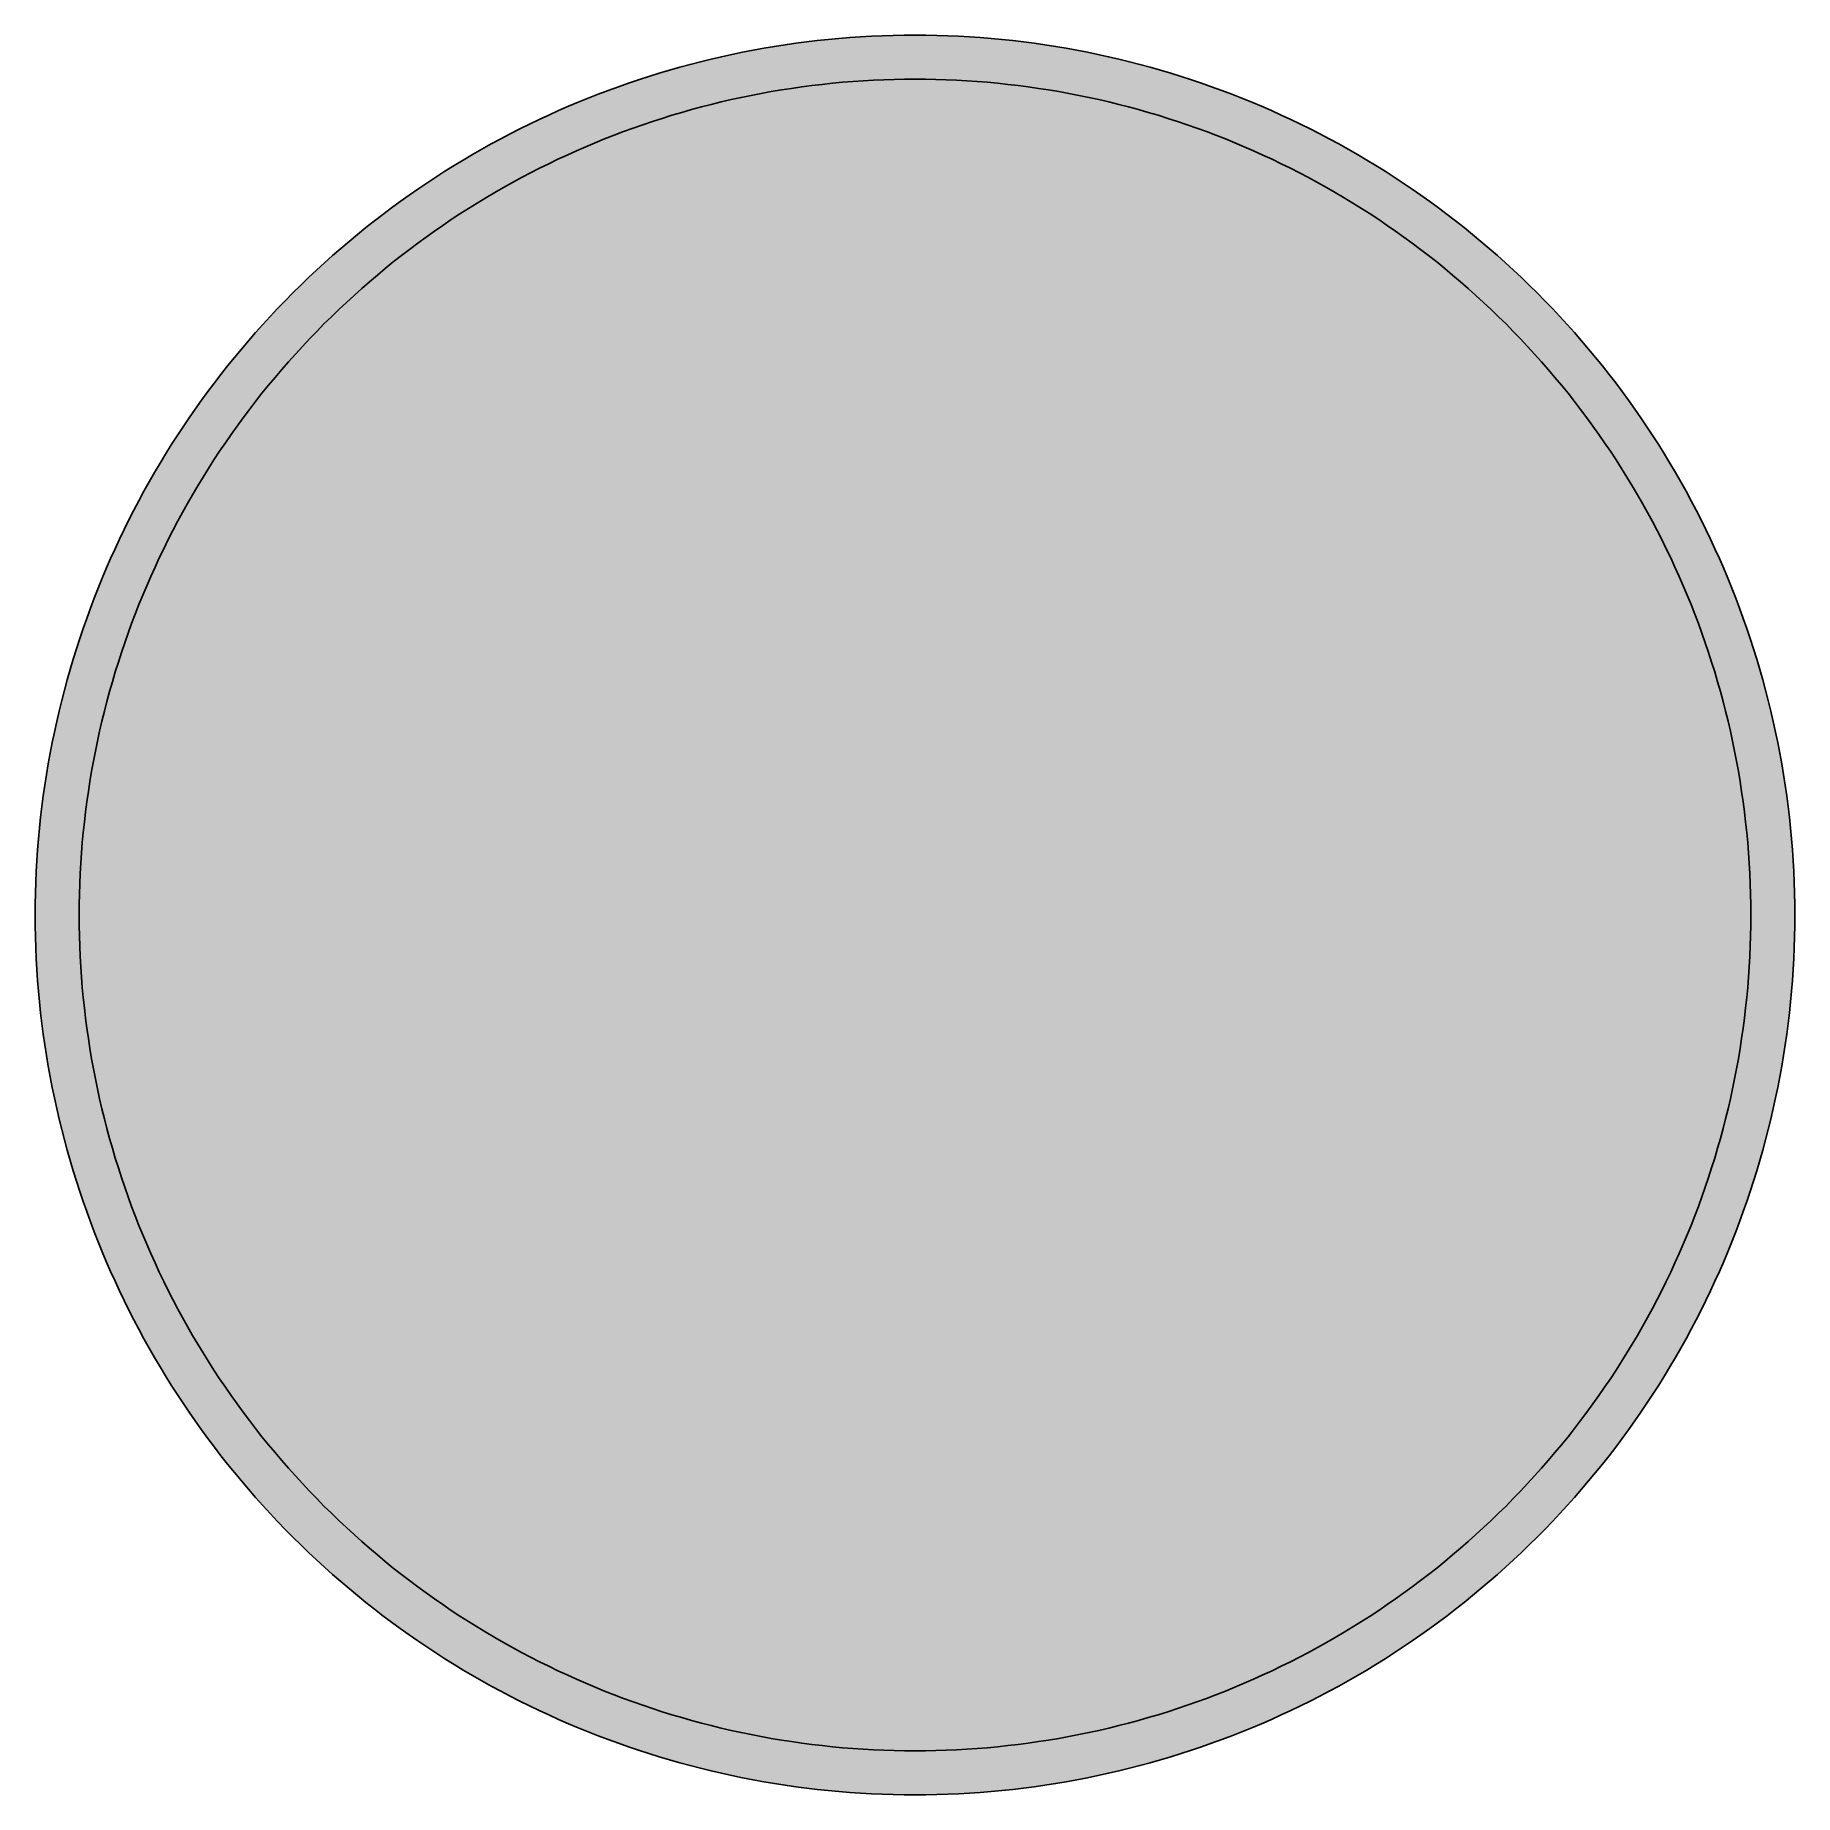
# Model space of a CAD drawing. Header units: millimetres. Extents: x 0 to 212, y 0 to 212.
import ezdxf

# ---------------------------------------------------------------- set-up
doc = ezdxf.new("R2010")
doc.units = ezdxf.units.MM

msp = doc.modelspace()

# ---------------------------------------------------------------- hatches: boundary and pattern name
for color, points in [(254, [(211.7189, 105.8869), (211.709, 107.2007), (211.6861, 108.5139), (211.6455, 109.8245), (211.5871, 111.1326), (211.5134, 112.4407), (211.4245, 113.7437), (211.3204, 115.0468), (211.201, 116.3447), (211.0638, 117.6426), (210.9114, 118.9355), (210.7413, 120.2258), (210.5584, 121.5136), (210.3577, 122.7988), (210.1418, 124.079), (209.9107, 125.3566), (209.6643, 126.6292), (209.4027, 127.8992), (209.1258, 129.1641), (208.8337, 130.4239), (208.5264, 131.6812), (208.2038, 132.936), (207.866, 134.1831), (207.5104, 135.4277), (207.1421, 136.6647), (206.7611, 137.8991), (206.3623, 139.1285), (205.9483, 140.3502), (205.5216, 141.5694), (205.0771, 142.781), (204.6199, 143.9901), (204.1474, 145.1915), (203.6623, 146.3853), (203.1619, 147.574), (202.6463, 148.7576), (202.1154, 149.9362), (201.5693, 151.1046), (201.0105, 152.2705), (200.439, 153.4262), (199.8523, 154.5768), (199.2503, 155.7198), (198.6356, 156.8577), (198.0057, 157.9855), (197.3605, 159.1081), (196.7052, 160.2232), (196.0321, 161.3281), (195.3489, 162.4279), (194.6504, 163.5176), (193.9366, 164.6022), (193.2102, 165.6766), (192.471, 166.7434), (191.7167, 167.8), (190.9521, 168.849), (190.1698, 169.8904), (189.3773, 170.9217), (188.5696, 171.9428), (187.7517, 172.9562), (186.9161, 173.9621), (186.0702, 174.9552), (185.2117, 175.9407), (184.338, 176.9161), (183.454, 177.8838), (182.5549, 178.8389), (181.643, 179.7837), (180.721, 180.7185), (179.7837, 181.643), (178.8389, 182.5549), (177.8838, 183.454), (176.9161, 184.338), (175.9407, 185.2117), (174.9552, 186.0702), (173.9621, 186.9161), (172.9562, 187.7492), (171.9428, 188.5696), (170.9217, 189.3773), (169.8904, 190.1698), (168.849, 190.9496), (167.8, 191.7167), (166.7408, 192.471), (165.6766, 193.2102), (164.6022, 193.9366), (163.5176, 194.6504), (162.4279, 195.3489), (161.3281, 196.0321), (160.2232, 196.7052), (159.1081, 197.3631), (157.9855, 198.0057), (156.8577, 198.6356), (155.7198, 199.2503), (154.5768, 199.8523), (153.4262, 200.439), (152.2705, 201.0131), (151.1046, 201.5719), (149.9362, 202.1154), (148.7576, 202.6463), (147.574, 203.1619), (146.3853, 203.6623), (145.1889, 204.15), (143.9875, 204.6199), (142.781, 205.0796), (141.5694, 205.5216), (140.3502, 205.9483), (139.1285, 206.3623), (137.8991, 206.7611), (136.6647, 207.1446), (135.4252, 207.5129), (134.1831, 207.866), (132.9334, 208.2038), (131.6812, 208.5264), (130.4239, 208.8337), (129.1641, 209.1284), (127.8966, 209.4052), (126.6292, 209.6668), (125.3541, 209.9132), (124.0765, 210.1444), (122.7963, 210.3603), (121.5136, 210.5584), (120.2258, 210.7438), (118.9355, 210.9114), (117.6401, 211.0638), (116.3447, 211.201), (115.0468, 211.3229), (113.7437, 211.4271), (112.4382, 211.516), (111.1326, 211.5896), (109.8245, 211.6455), (108.5113, 211.6861), (107.1982, 211.7115), (105.885, 211.7192), (104.5693, 211.7115), (103.2561, 211.6861), (101.9454, 211.6455), (100.6373, 211.5896), (99.3292, 211.516), (98.0262, 211.4271), (96.7232, 211.3229), (95.4253, 211.201), (94.1273, 211.0638), (92.8345, 210.9114), (91.5441, 210.7438), (90.2564, 210.5584), (88.9711, 210.3603), (87.691, 210.1444), (86.4133, 209.9132), (85.1408, 209.6668), (83.8708, 209.4052), (82.6059, 209.1284), (81.346, 208.8337), (80.0887, 208.5264), (78.834, 208.2038), (77.5868, 207.866), (76.3422, 207.5129), (75.1053, 207.1446), (73.8708, 206.7611), (72.6415, 206.3623), (71.4197, 205.9483), (70.2005, 205.5216), (68.9889, 205.0796), (67.7799, 204.6199), (66.5785, 204.15), (65.3847, 203.6623), (64.196, 203.1619), (63.0123, 202.6463), (61.8338, 202.1154), (60.6628, 201.5719), (59.4995, 201.0131), (58.3438, 200.439), (57.1932, 199.8523), (56.0502, 199.2503), (54.9123, 198.6356), (53.7845, 198.0057), (52.6618, 197.3631), (51.5468, 196.7052), (50.4419, 196.0321), (49.342, 195.3489), (48.2524, 194.6504), (47.1678, 193.9366), (46.0934, 193.2102), (45.0266, 192.471), (43.9699, 191.7167), (42.9209, 190.9496), (41.8795, 190.1698), (40.8483, 189.3773), (39.8272, 188.5696), (38.8137, 187.7492), (37.8079, 186.9161), (36.8148, 186.0702), (35.8292, 185.2117), (34.8539, 184.338), (33.8861, 183.454), (32.9311, 182.5549), (31.9862, 181.643), (31.049, 180.7185), (30.1269, 179.7837), (29.2151, 178.8389), (28.3159, 177.8838), (27.432, 176.9161), (26.5582, 175.9407), (25.6997, 174.9552), (24.8539, 173.9621), (24.0208, 172.9562), (23.2004, 171.9428), (22.3926, 170.9217), (21.6002, 169.8904), (20.8204, 168.849), (20.0533, 167.8), (19.2989, 166.7434), (18.5598, 165.6766), (17.8333, 164.6022), (17.1196, 163.5176), (16.4211, 162.4279), (15.7378, 161.3281), (15.0647, 160.2232), (14.4069, 159.1081), (13.7643, 157.9855), (13.1343, 156.8577), (12.5197, 155.7198), (11.9177, 154.5768), (11.3309, 153.4262), (10.7569, 152.2705), (10.1981, 151.1046), (9.6545, 149.9362), (9.1237, 148.7576), (8.6081, 147.574), (8.1077, 146.3853), (7.62, 145.1915), (7.1501, 143.9901), (6.6904, 142.781), (6.2484, 141.5694), (5.8217, 140.3502), (5.4077, 139.1285), (5.0089, 137.8991), (4.6253, 136.6647), (4.257, 135.4277), (3.904, 134.1831), (3.5662, 132.936), (3.2436, 131.6812), (2.9362, 130.4239), (2.6416, 129.1641), (2.3647, 127.8992), (2.1031, 126.6292), (1.8567, 125.3566), (1.6256, 124.079), (1.4097, 122.7988), (1.2116, 121.5136), (1.0262, 120.2258), (0.8585, 118.9355), (0.7061, 117.6426), (0.569, 116.3447), (0.447, 115.0468), (0.3429, 113.7437), (0.254, 112.4407), (0.1803, 111.1326), (0.1245, 109.8245), (0.0838, 108.5139), (0.0584, 107.2007), (0.0508, 105.885), (0.0584, 104.5718), (0.0838, 103.2586), (0.1245, 101.9454), (0.1803, 100.6373), (0.254, 99.3318), (0.3429, 98.0262), (0.447, 96.7232), (0.569, 95.4253), (0.7061, 94.1299), (0.8585, 92.8345), (1.0262, 91.5441), (1.2116, 90.2564), (1.4097, 88.9737), (1.6256, 87.6935), (1.8567, 86.4159), (2.1031, 85.1408), (2.3647, 83.8733), (2.6416, 82.6059), (2.9362, 81.346), (3.2436, 80.0887), (3.5662, 78.8365), (3.904, 77.5868), (4.257, 76.3448), (4.6253, 75.1053), (5.0089, 73.8708), (5.4077, 72.6415), (5.8217, 71.4197), (6.2484, 70.2005), (6.6904, 68.9889), (7.1501, 67.7824), (7.62, 66.581), (8.1077, 65.3847), (8.6081, 64.196), (9.1237, 63.0123), (9.6545, 61.8338), (10.1981, 60.6654), (10.7569, 59.4995), (11.3309, 58.3438), (11.9177, 57.1932), (12.5197, 56.0502), (13.1343, 54.9123), (13.7643, 53.7845), (14.4069, 52.6618), (15.0647, 51.5468), (15.7378, 50.4419), (16.4211, 49.342), (17.1196, 48.2524), (17.8333, 47.1678), (18.5598, 46.0934), (19.2989, 45.0291), (20.0533, 43.9699), (20.8204, 42.9209), (21.6002, 41.8795), (22.3926, 40.8483), (23.2004, 39.8272), (24.0208, 38.8137), (24.8539, 37.8079), (25.6997, 36.8148), (26.5582, 35.8292), (27.432, 34.8539), (28.3159, 33.8861), (29.2151, 32.9311), (30.1269, 31.9862), (31.049, 31.049), (31.9862, 30.1269), (32.9311, 29.2151), (33.8861, 28.3159), (34.8539, 27.432), (35.8292, 26.5582), (36.8148, 25.6997), (37.8079, 24.8539), (38.8137, 24.0182), (39.8272, 23.2004), (40.8483, 22.3926), (41.8795, 21.6002), (42.9209, 20.8178), (43.9699, 20.0533), (45.0266, 19.2989), (46.0934, 18.5598), (47.1678, 17.8333), (48.2524, 17.1196), (49.342, 16.4211), (50.4419, 15.7378), (51.5468, 15.0647), (52.6618, 14.4094), (53.7845, 13.7643), (54.9123, 13.1343), (56.0502, 12.5197), (57.1932, 11.9177), (58.3438, 11.3309), (59.4995, 10.7594), (60.6628, 10.2006), (61.8338, 9.6545), (63.0123, 9.1237), (64.196, 8.6081), (65.3847, 8.1077), (66.5785, 7.6225), (67.7799, 7.1501), (68.9889, 6.6929), (70.2005, 6.2484), (71.4197, 5.8217), (72.6415, 5.4077), (73.8708, 5.0089), (75.1053, 4.6279), (76.3422, 4.2596), (77.5868, 3.904), (78.834, 3.5662), (80.0887, 3.2436), (81.346, 2.9362), (82.6059, 2.6441), (83.8708, 2.3673), (85.1408, 2.1057), (86.4133, 1.8593), (87.691, 1.6281), (88.9711, 1.4122), (90.2564, 1.2116), (91.5441, 1.0287), (92.8345, 0.8585), (94.1273, 0.7061), (95.4253, 0.569), (96.7232, 0.4496), (98.0262, 0.3454), (99.3292, 0.2565), (100.6373, 0.1829), (101.9454, 0.1245), (103.2561, 0.0838), (104.5693, 0.061), (105.885, 0.0533), (107.1982, 0.061), (108.5113, 0.0838), (109.8245, 0.1245), (111.1326, 0.1829), (112.4382, 0.2565), (113.7437, 0.3454), (115.0468, 0.4496), (116.3447, 0.569), (117.6401, 0.7061), (118.9355, 0.8585), (120.2258, 1.0287), (121.5136, 1.2116), (122.7963, 1.4122), (124.0765, 1.6281), (125.3541, 1.8593), (126.6292, 2.1057), (127.8966, 2.3673), (129.1641, 2.6441), (130.4239, 2.9362), (131.6812, 3.2436), (132.9334, 3.5662), (134.1831, 3.904), (135.4252, 4.2596), (136.6647, 4.6279), (137.8991, 5.0089), (139.1285, 5.4077), (140.3502, 5.8217), (141.5694, 6.2484), (142.781, 6.6929), (143.9875, 7.1501), (145.1889, 7.6225), (146.3853, 8.1077), (147.574, 8.6081), (148.7576, 9.1237), (149.9362, 9.6545), (151.1046, 10.2006), (152.2705, 10.7594), (153.4262, 11.3309), (154.5768, 11.9177), (155.7198, 12.5197), (156.8577, 13.1343), (157.9855, 13.7643), (159.1081, 14.4094), (160.2232, 15.0647), (161.3281, 15.7378), (162.4279, 16.4211), (163.5176, 17.1196), (164.6022, 17.8333), (165.6766, 18.5598), (166.7408, 19.2989), (167.8, 20.0533), (168.849, 20.8178), (169.8904, 21.6002), (170.9217, 22.3926), (171.9428, 23.2004), (172.9562, 24.0182), (173.9621, 24.8539), (174.9552, 25.6997), (175.9407, 26.5582), (176.9161, 27.432), (177.8838, 28.3159), (178.8389, 29.2151), (179.7837, 30.1269), (180.721, 31.049), (181.643, 31.9862), (182.5549, 32.9311), (183.454, 33.8861), (184.338, 34.8539), (185.2117, 35.8292), (186.0702, 36.8148), (186.9161, 37.8079), (187.7517, 38.8137), (188.5696, 39.8272), (189.3773, 40.8483), (190.1698, 41.8795), (190.9521, 42.9209), (191.7167, 43.9699), (192.471, 45.0291), (193.2102, 46.0934), (193.9366, 47.1678), (194.6504, 48.2524), (195.3489, 49.342), (196.0321, 50.4419), (196.7052, 51.5468), (197.3605, 52.6618), (198.0057, 53.7845), (198.6356, 54.9123), (199.2503, 56.0502), (199.8523, 57.1932), (200.439, 58.3438), (201.0105, 59.4995), (201.5693, 60.6654), (202.1154, 61.8338), (202.6463, 63.0123), (203.1619, 64.196), (203.6623, 65.3847), (204.1474, 66.581), (204.6199, 67.7824), (205.0771, 68.9889), (205.5216, 70.2005), (205.9483, 71.4197), (206.3623, 72.6415), (206.7611, 73.8708), (207.1421, 75.1053), (207.5104, 76.3448), (207.866, 77.5868), (208.2038, 78.8365), (208.5264, 80.0887), (208.8337, 81.346), (209.1258, 82.6059), (209.4027, 83.8733), (209.6643, 85.1408), (209.9107, 86.4159), (210.1418, 87.6935), (210.3577, 88.9737), (210.5584, 90.2564), (210.7413, 91.5441), (210.9114, 92.8345), (211.0638, 94.1299), (211.201, 95.4253), (211.3204, 96.7232), (211.4245, 98.0262), (211.5134, 99.3318), (211.5871, 100.6373), (211.6455, 101.9454), (211.6861, 103.2586), (211.709, 104.5718), (211.7166, 105.885)]), (144, [(206.4272, 105.8869), (206.4182, 107.1347), (206.3953, 108.3818), (206.3572, 109.6264), (206.3013, 110.871), (206.2328, 112.1131), (206.1489, 113.3526), (206.0499, 114.5896), (205.933, 115.824), (205.8035, 117.0534), (205.6587, 118.2827), (205.4987, 119.5095), (205.3234, 120.7313), (205.1355, 121.953), (204.9297, 123.1697), (204.7113, 124.3813), (204.4776, 125.5928), (204.2287, 126.7968), (203.9645, 128.0008), (203.6877, 129.1971), (203.393, 130.3934), (203.0882, 131.5822), (202.7657, 132.7683), (202.4304, 133.9494), (202.0799, 135.1255), (201.7166, 136.2989), (201.3382, 137.4648), (200.9445, 138.6281), (200.5381, 139.7864), (200.119, 140.937), (199.6846, 142.0851), (199.2351, 143.2255), (198.7728, 144.3609), (198.2978, 145.4912), (197.8076, 146.6139), (197.3047, 147.734), (196.7865, 148.844), (196.2556, 149.9514), (195.7121, 151.0513), (195.1533, 152.1435), (194.5818, 153.2306), (193.9976, 154.3101), (193.4007, 155.382), (192.7885, 156.4462), (192.1637, 157.5054), (191.5262, 158.557), (190.8759, 159.6009), (190.2104, 160.6372), (189.5348, 161.6659), (188.8439, 162.687), (188.1429, 163.7005), (187.4266, 164.7038), (186.6976, 165.702), (185.9559, 166.69), (185.2041, 167.6705), (184.437, 168.6408), (183.6572, 169.6034), (182.8673, 170.5585), (182.0621, 171.5033), (181.2468, 172.4381), (180.4162, 173.3652), (179.5755, 174.2846), (178.722, 175.1914), (177.8559, 176.0906), (176.9796, 176.9796), (176.0906, 177.8559), (175.1914, 178.722), (174.2846, 179.5755), (173.3652, 180.4162), (172.4381, 181.2442), (171.5033, 182.0621), (170.5585, 182.8648), (169.6034, 183.6572), (168.6408, 184.437), (167.6705, 185.2041), (166.69, 185.9559), (165.702, 186.6976), (164.7038, 187.4266), (163.7005, 188.1429), (162.687, 188.8439), (161.6659, 189.5348), (160.6372, 190.2104), (159.6009, 190.8759), (158.557, 191.5262), (157.5054, 192.1637), (156.4462, 192.7885), (155.382, 193.4007), (154.3075, 193.9976), (153.228, 194.5818), (152.1435, 195.1533), (151.0487, 195.7121), (149.9514, 196.2556), (148.844, 196.7865), (147.734, 197.3047), (146.6139, 197.8076), (145.4912, 198.2978), (144.3609, 198.7728), (143.2255, 199.2351), (142.0825, 199.6846), (140.937, 200.119), (139.7838, 200.5406), (138.6281, 200.947), (137.4648, 201.3382), (136.2989, 201.7166), (135.1255, 202.0824), (133.9494, 202.4304), (132.7683, 202.7657), (131.5822, 203.0882), (130.3909, 203.3956), (129.1971, 203.6877), (127.9982, 203.9645), (126.7968, 204.2287), (125.5903, 204.4776), (124.3813, 204.7113), (123.1671, 204.9323), (121.9505, 205.1355), (120.7313, 205.326), (119.5095, 205.5012), (118.2827, 205.6613), (117.0534, 205.806), (115.8215, 205.9356), (114.587, 206.0499), (113.35, 206.1489), (112.1105, 206.2353), (110.871, 206.3039), (109.6264, 206.3572), (108.3818, 206.3953), (107.1347, 206.4207), (105.885, 206.4283), (104.6353, 206.4207), (103.3882, 206.3953), (102.1436, 206.3572), (100.899, 206.3039), (99.6569, 206.2353), (98.4174, 206.1489), (97.1804, 206.0499), (95.946, 205.9356), (94.7166, 205.806), (93.4872, 205.6613), (92.2604, 205.5012), (91.0387, 205.326), (89.8169, 205.1355), (88.6003, 204.9323), (87.3887, 204.7113), (86.1771, 204.4776), (84.9732, 204.2287), (83.7692, 203.9645), (82.5729, 203.6877), (81.3765, 203.3956), (80.1878, 203.0882), (79.0016, 202.7657), (77.8205, 202.4304), (76.6445, 202.0824), (75.471, 201.7166), (74.3052, 201.3382), (73.1418, 200.947), (71.9836, 200.5406), (70.833, 200.119), (69.6849, 199.6846), (68.5444, 199.2351), (67.4091, 198.7728), (66.2788, 198.2978), (65.1561, 197.8076), (64.0359, 197.3047), (62.926, 196.7865), (61.8185, 196.2556), (60.7187, 195.7121), (59.6265, 195.1533), (58.5394, 194.5818), (57.4599, 193.9976), (56.388, 193.4007), (55.3237, 192.7885), (54.2646, 192.1637), (53.213, 191.5262), (52.1691, 190.8759), (51.1327, 190.2104), (50.104, 189.5348), (49.083, 188.8439), (48.0695, 188.1429), (47.0662, 187.4266), (46.068, 186.6976), (45.0799, 185.9559), (44.0995, 185.2041), (43.1292, 184.437), (42.1665, 183.6572), (41.2115, 182.8648), (40.2666, 182.0621), (39.3319, 181.2442), (38.4048, 180.4162), (37.4853, 179.5755), (36.5785, 178.722), (35.6794, 177.8559), (34.7904, 176.9796), (33.9141, 176.0906), (33.0479, 175.1914), (32.1945, 174.2846), (31.3538, 173.3652), (30.5257, 172.4381), (29.7078, 171.5033), (28.9052, 170.5585), (28.1127, 169.6034), (27.3329, 168.6408), (26.5659, 167.6705), (25.814, 166.69), (25.0723, 165.702), (24.3434, 164.7038), (23.6271, 163.7005), (22.926, 162.687), (22.2352, 161.6659), (21.5595, 160.6372), (20.894, 159.6009), (20.2438, 158.557), (19.6063, 157.5054), (18.9814, 156.4462), (18.3693, 155.382), (17.7724, 154.3101), (17.1882, 153.2306), (16.6167, 152.1435), (16.0579, 151.0513), (15.5143, 149.9514), (14.9835, 148.844), (14.4653, 147.734), (13.9624, 146.6139), (13.4722, 145.4912), (12.9972, 144.3609), (12.5349, 143.2255), (12.0853, 142.0851), (11.651, 140.937), (11.2293, 139.7864), (10.8229, 138.6281), (10.4318, 137.4648), (10.0533, 136.2989), (9.6876, 135.1255), (9.3396, 133.9494), (9.0043, 132.7683), (8.6817, 131.5822), (8.3744, 130.3934), (8.0823, 129.1971), (7.8054, 128.0008), (7.5413, 126.7968), (7.2923, 125.5928), (7.0587, 124.3813), (6.8377, 123.1697), (6.6345, 121.953), (6.444, 120.7313), (6.2687, 119.5095), (6.1087, 118.2827), (5.9639, 117.0534), (5.8344, 115.824), (5.7201, 114.5896), (5.621, 113.3526), (5.5347, 112.1131), (5.4661, 110.871), (5.4127, 109.6264), (5.3746, 108.3818), (5.3492, 107.1347), (5.3416, 105.885), (5.3492, 104.6353), (5.3746, 103.3882), (5.4127, 102.1436), (5.4661, 100.899), (5.5347, 99.6594), (5.621, 98.4199), (5.7201, 97.1829), (5.8344, 95.9485), (5.9639, 94.7166), (6.1087, 93.4872), (6.2687, 92.2604), (6.444, 91.0387), (6.6345, 89.8195), (6.8377, 88.6028), (7.0587, 87.3887), (7.2923, 86.1797), (7.5413, 84.9732), (7.8054, 83.7717), (8.0823, 82.5729), (8.3744, 81.3791), (8.6817, 80.1878), (9.0043, 79.0016), (9.3396, 77.8205), (9.6876, 76.6445), (10.0533, 75.471), (10.4318, 74.3052), (10.8229, 73.1418), (11.2293, 71.9861), (11.651, 70.833), (12.0853, 69.6874), (12.5349, 68.5444), (12.9972, 67.4091), (13.4722, 66.2788), (13.9624, 65.1561), (14.4653, 64.0359), (14.9835, 62.926), (15.5143, 61.8185), (16.0579, 60.7212), (16.6167, 59.6265), (17.1882, 58.5419), (17.7724, 57.4624), (18.3693, 56.388), (18.9814, 55.3237), (19.6063, 54.2646), (20.2438, 53.213), (20.894, 52.1691), (21.5595, 51.1327), (22.2352, 50.104), (22.926, 49.083), (23.6271, 48.0695), (24.3434, 47.0662), (25.0723, 46.068), (25.814, 45.0799), (26.5659, 44.0995), (27.3329, 43.1292), (28.1127, 42.1665), (28.9052, 41.2115), (29.7078, 40.2666), (30.5257, 39.3319), (31.3538, 38.4048), (32.1945, 37.4853), (33.0479, 36.5785), (33.9141, 35.6794), (34.7904, 34.7904), (35.6794, 33.9141), (36.5785, 33.0479), (37.4853, 32.1945), (38.4048, 31.3538), (39.3319, 30.5232), (40.2666, 29.7078), (41.2115, 28.9027), (42.1665, 28.1127), (43.1292, 27.3329), (44.0995, 26.5659), (45.0799, 25.814), (46.068, 25.0723), (47.0662, 24.3434), (48.0695, 23.6271), (49.083, 22.926), (50.104, 22.2352), (51.1327, 21.5595), (52.1691, 20.894), (53.213, 20.2438), (54.2646, 19.6063), (55.3237, 18.9814), (56.388, 18.3693), (57.4599, 17.7724), (58.5394, 17.1882), (59.6265, 16.6167), (60.7187, 16.0579), (61.8185, 15.5143), (62.926, 14.9835), (64.0359, 14.4653), (65.1561, 13.9624), (66.2788, 13.4722), (67.4091, 12.9972), (68.5444, 12.5349), (69.6849, 12.0853), (70.833, 11.651), (71.9836, 11.2319), (73.1418, 10.8255), (74.3052, 10.4318), (75.471, 10.0533), (76.6445, 9.6901), (77.8205, 9.3396), (79.0016, 9.0043), (80.1878, 8.6817), (81.3765, 8.3769), (82.5729, 8.0823), (83.7692, 7.8054), (84.9732, 7.5413), (86.1771, 7.2923), (87.3887, 7.0587), (88.6003, 6.8402), (89.8169, 6.6345), (91.0387, 6.4465), (92.2604, 6.2713), (93.4872, 6.1112), (94.7166, 5.9665), (95.946, 5.8369), (97.1804, 5.7201), (98.4174, 5.621), (99.6569, 5.5372), (100.899, 5.4686), (102.1436, 5.4127), (103.3882, 5.3746), (104.6353, 5.3518), (105.885, 5.3442), (107.1347, 5.3518), (108.3818, 5.3746), (109.6264, 5.4127), (110.871, 5.4686), (112.1105, 5.5372), (113.35, 5.621), (114.587, 5.7201), (115.8215, 5.8369), (117.0534, 5.9665), (118.2827, 6.1112), (119.5095, 6.2713), (120.7313, 6.4465), (121.9505, 6.6345), (123.1671, 6.8402), (124.3813, 7.0587), (125.5903, 7.2923), (126.7968, 7.5413), (127.9982, 7.8054), (129.1971, 8.0823), (130.3909, 8.3769), (131.5822, 8.6817), (132.7683, 9.0043), (133.9494, 9.3396), (135.1255, 9.6901), (136.2989, 10.0533), (137.4648, 10.4318), (138.6281, 10.8255), (139.7838, 11.2319), (140.937, 11.651), (142.0825, 12.0853), (143.2255, 12.5349), (144.3609, 12.9972), (145.4912, 13.4722), (146.6139, 13.9624), (147.734, 14.4653), (148.844, 14.9835), (149.9514, 15.5143), (151.0487, 16.0579), (152.1435, 16.6167), (153.228, 17.1882), (154.3075, 17.7724), (155.382, 18.3693), (156.4462, 18.9814), (157.5054, 19.6063), (158.557, 20.2438), (159.6009, 20.894), (160.6372, 21.5595), (161.6659, 22.2352), (162.687, 22.926), (163.7005, 23.6271), (164.7038, 24.3434), (165.702, 25.0723), (166.69, 25.814), (167.6705, 26.5659), (168.6408, 27.3329), (169.6034, 28.1127), (170.5585, 28.9027), (171.5033, 29.7078), (172.4381, 30.5232), (173.3652, 31.3538), (174.2846, 32.1945), (175.1914, 33.0479), (176.0906, 33.9141), (176.9796, 34.7904), (177.8559, 35.6794), (178.722, 36.5785), (179.5755, 37.4853), (180.4162, 38.4048), (181.2468, 39.3319), (182.0621, 40.2666), (182.8673, 41.2115), (183.6572, 42.1665), (184.437, 43.1292), (185.2041, 44.0995), (185.9559, 45.0799), (186.6976, 46.068), (187.4266, 47.0662), (188.1429, 48.0695), (188.8439, 49.083), (189.5348, 50.104), (190.2104, 51.1327), (190.8759, 52.1691), (191.5262, 53.213), (192.1637, 54.2646), (192.7885, 55.3237), (193.4007, 56.388), (193.9976, 57.4624), (194.5818, 58.5419), (195.1533, 59.6265), (195.7121, 60.7212), (196.2556, 61.8185), (196.7865, 62.926), (197.3047, 64.0359), (197.8076, 65.1561), (198.2978, 66.2788), (198.7728, 67.4091), (199.2351, 68.5444), (199.6846, 69.6874), (200.119, 70.833), (200.5381, 71.9861), (200.9445, 73.1418), (201.3382, 74.3052), (201.7166, 75.471), (202.0799, 76.6445), (202.4304, 77.8205), (202.7657, 79.0016), (203.0882, 80.1878), (203.393, 81.3791), (203.6877, 82.5729), (203.9645, 83.7717), (204.2287, 84.9732), (204.4776, 86.1797), (204.7113, 87.3887), (204.9297, 88.6028), (205.1355, 89.8195), (205.3234, 91.0387), (205.4987, 92.2604), (205.6587, 93.4872), (205.8035, 94.7166), (205.933, 95.9485), (206.0499, 97.1829), (206.1489, 98.4199), (206.2328, 99.6594), (206.3013, 100.899), (206.3572, 102.1436), (206.3953, 103.3882), (206.4182, 104.6353), (206.4258, 105.885)])]:
    msp.add_hatch(color=color).paths.add_polyline_path(points)
h = msp.add_hatch(color=254)
h.paths.add_polyline_path([(48.1182, 84.9408), (48.1178, 85.1129), (48.1203, 85.2856), (48.1254, 85.4558), (48.133, 85.6285), (48.1432, 85.7987), (48.1559, 85.9714), (48.1686, 86.1416), (48.1838, 86.3117), (48.2041, 86.4819), (48.2219, 86.6521), (48.2448, 86.8223), (48.2702, 86.9899), (48.2956, 87.1601), (48.3235, 87.3277), (48.354, 87.4954), (48.387, 87.6605), (48.42, 87.8281), (48.4581, 87.9932), (48.4962, 88.1609), (48.5369, 88.326), (48.5775, 88.4885), (48.6232, 88.6536), (48.6689, 88.8162), (48.7172, 88.9787), (48.768, 89.1413), (48.8188, 89.3013), (48.8747, 89.4639), (48.9306, 89.6214), (48.989, 89.7814), (49.0474, 89.9389), (49.1109, 90.0989), (49.1744, 90.2538), (49.2404, 90.4113), (49.309, 90.5662), (49.3776, 90.7212), (49.4487, 90.8736), (49.5224, 91.026), (49.5986, 91.1784), (49.6748, 91.3308), (49.7535, 91.4806), (49.8348, 91.628), (49.9161, 91.7778), (50.0024, 91.9251), (50.0888, 92.0699), (50.1752, 92.2147), (50.2666, 92.3595), (50.358, 92.5043), (50.452, 92.6465), (50.546, 92.7862), (50.6425, 92.9259), (50.7416, 93.0656), (50.8432, 93.2028), (50.9448, 93.3399), (51.0489, 93.4745), (51.1556, 93.6092), (51.2623, 93.7412), (51.374, 93.8733), (51.4833, 94.0054), (51.5976, 94.1324), (51.7119, 94.2619), (51.8287, 94.3889), (51.9455, 94.5134), (52.0649, 94.6379), (52.1868, 94.7598), (52.3088, 94.8817), (52.4332, 95.0011), (52.5577, 95.1205), (52.6847, 95.2348), (52.8142, 95.3491), (52.9438, 95.4634), (53.0733, 95.5751), (53.2054, 95.6843), (53.3375, 95.791), (53.4721, 95.8977), (53.6067, 96.0018), (53.7439, 96.1034), (53.881, 96.205), (54.0207, 96.3041), (54.1604, 96.4006), (54.3027, 96.4946), (54.4449, 96.5886), (54.5871, 96.68), (54.7319, 96.7715), (54.8767, 96.8604), (55.0215, 96.9442), (55.1688, 97.0305), (55.3187, 97.1118), (55.466, 97.1931), (55.6184, 97.2718), (55.7682, 97.3506), (55.9206, 97.4242), (56.073, 97.4979), (56.2254, 97.569), (56.3804, 97.6401), (56.5353, 97.7062), (56.6928, 97.7722), (56.8503, 97.8357), (57.0078, 97.8992), (57.1652, 97.9576), (57.3253, 98.0161), (57.4853, 98.0719), (57.6453, 98.1278), (57.8053, 98.1786), (57.9679, 98.2294), (58.1304, 98.2777), (58.293, 98.3234), (58.4581, 98.3691), (58.6232, 98.4123), (58.7883, 98.4504), (58.9534, 98.491), (59.1185, 98.5266), (59.2861, 98.5596), (59.4512, 98.5926), (59.6189, 98.6231), (59.7891, 98.6511), (59.9567, 98.679), (60.1243, 98.7019), (60.2945, 98.7247), (60.4647, 98.745), (60.6349, 98.7628), (60.8051, 98.7781), (60.9752, 98.7908), (61.148, 98.8035), (61.3181, 98.8136), (61.4909, 98.8212), (61.6636, 98.8263), (61.8338, 98.8289), (62.0065, 98.8289), (62.1792, 98.8289), (62.3519, 98.8263), (62.5246, 98.8212), (62.6974, 98.8136), (62.8675, 98.8035), (63.0403, 98.7908), (63.2104, 98.7781), (63.3806, 98.7628), (63.5508, 98.745), (63.721, 98.7247), (63.8912, 98.7019), (64.0588, 98.679), (64.229, 98.6511), (64.3966, 98.6231), (64.5643, 98.5926), (64.7319, 98.5596), (64.897, 98.5266), (65.0646, 98.491), (65.2297, 98.4504), (65.3948, 98.4123), (65.5574, 98.3691), (65.7225, 98.3234), (65.8851, 98.2777), (66.0476, 98.2294), (66.2102, 98.1786), (66.3702, 98.1278), (66.5328, 98.0719), (66.6928, 98.0161), (66.8503, 97.9576), (67.0103, 97.8992), (67.1678, 97.8357), (67.3252, 97.7722), (67.4802, 97.7062), (67.6351, 97.6401), (67.7901, 97.569), (67.9425, 97.4979), (68.0974, 97.4242), (68.2473, 97.3506), (68.3997, 97.2718), (68.5495, 97.1931), (68.6994, 97.1118), (68.8467, 97.0305), (68.994, 96.9442), (69.1413, 96.8604), (69.2861, 96.7715), (69.4284, 96.68), (69.5731, 96.5886), (69.7154, 96.4946), (69.8551, 96.4006), (69.9948, 96.3041), (70.1345, 96.205), (70.2716, 96.1034), (70.4088, 96.0018), (70.5434, 95.8977), (70.678, 95.791), (70.8127, 95.6843), (70.9422, 95.5751), (71.0743, 95.4634), (71.2038, 95.3491), (71.3308, 95.2348), (71.4578, 95.1205), (71.5823, 95.0011), (71.7067, 94.8817), (71.8312, 94.7598), (71.9506, 94.6379), (72.07, 94.5134), (72.1893, 94.3889), (72.3062, 94.2619), (72.4205, 94.1324), (72.5322, 94.0054), (72.644, 93.8733), (72.7532, 93.7412), (72.8599, 93.6092), (72.9666, 93.4745), (73.0707, 93.3399), (73.1723, 93.2028), (73.2739, 93.0656), (73.373, 92.9259), (73.4695, 92.7862), (73.5635, 92.6465), (73.6575, 92.5043), (73.7489, 92.3595), (73.8403, 92.2147), (73.9267, 92.0699), (74.0131, 91.9251), (74.0994, 91.7778), (74.1807, 91.628), (74.262, 91.4806), (74.3407, 91.3308), (74.4169, 91.1784), (74.4931, 91.026), (74.5668, 90.8736), (74.6379, 90.7212), (74.7065, 90.5662), (74.7751, 90.4113), (74.8411, 90.2538), (74.9046, 90.0989), (74.9656, 89.9389), (75.0265, 89.7814), (75.0849, 89.6214), (75.1408, 89.4639), (75.1942, 89.3013), (75.2475, 89.1413), (75.2983, 88.9787), (75.3466, 88.8162), (75.3923, 88.6536), (75.438, 88.4885), (75.4786, 88.326), (75.5193, 88.1609), (75.5574, 87.9932), (75.5955, 87.8281), (75.6285, 87.6605), (75.6615, 87.4954), (75.692, 87.3277), (75.7199, 87.1601), (75.7453, 86.9899), (75.7707, 86.8223), (75.7911, 86.6521), (75.8114, 86.4819), (75.8292, 86.3117), (75.8469, 86.1416), (75.8596, 85.9714), (75.8723, 85.7987), (75.88, 85.6285), (75.8876, 85.4558), (75.8927, 85.2856), (75.8977, 85.1129), (75.8977, 84.9401), (75.8994, 83.3974), (133.0053, 83.3974), (133.0053, 84.9408), (133.0046, 85.1129), (133.0071, 85.2856), (133.0147, 85.4558), (133.0223, 85.6285), (133.03, 85.7987), (133.0427, 85.9714), (133.0554, 86.1416), (133.0731, 86.3117), (133.0909, 86.4819), (133.1112, 86.6521), (133.1316, 86.8223), (133.157, 86.9899), (133.1824, 87.1601), (133.2103, 87.3277), (133.2408, 87.4954), (133.2738, 87.6605), (133.3068, 87.8281), (133.3449, 87.9932), (133.383, 88.1609), (133.4237, 88.326), (133.4643, 88.4885), (133.51, 88.6536), (133.5557, 88.8162), (133.604, 88.9787), (133.6548, 89.1413), (133.7081, 89.3013), (133.7615, 89.4639), (133.8174, 89.6214), (133.8758, 89.7814), (133.9367, 89.9389), (133.9977, 90.0989), (134.0612, 90.2538), (134.1272, 90.4113), (134.1958, 90.5662), (134.2644, 90.7212), (134.3355, 90.8736), (134.4092, 91.026), (134.4854, 91.1784), (134.5616, 91.3308), (134.6403, 91.4806), (134.7216, 91.628), (134.8054, 91.7778), (134.8892, 91.9251), (134.9756, 92.0699), (135.062, 92.2147), (135.1534, 92.3595), (135.2448, 92.5043), (135.3388, 92.6465), (135.4328, 92.7862), (135.5319, 92.9259), (135.6309, 93.0656), (135.73, 93.2028), (135.8341, 93.3399), (135.9383, 93.4745), (136.0424, 93.6092), (136.1516, 93.7412), (136.2608, 93.8733), (136.3701, 94.0054), (136.4844, 94.1324), (136.5987, 94.2619), (136.7155, 94.3889), (136.8323, 94.5134), (136.9517, 94.6379), (137.0736, 94.7598), (137.1956, 94.8817), (137.32, 95.0011), (137.447, 95.1205), (137.5715, 95.2348), (137.701, 95.3491), (137.8306, 95.4634), (137.9601, 95.5751), (138.0922, 95.6843), (138.2243, 95.791), (138.3589, 95.8977), (138.496, 96.0018), (138.6307, 96.1034), (138.7704, 96.205), (138.9075, 96.3041), (139.0472, 96.4006), (139.1895, 96.4946), (139.3317, 96.5886), (139.4739, 96.68), (139.6187, 96.7715), (139.7635, 96.8604), (139.9108, 96.9442), (140.0581, 97.0305), (140.2055, 97.1118), (140.3553, 97.1931), (140.5052, 97.2718), (140.655, 97.3506), (140.8074, 97.4242), (140.9598, 97.4979), (141.1148, 97.569), (141.2672, 97.6401), (141.4247, 97.7062), (141.5796, 97.7722), (141.7371, 97.8357), (141.8946, 97.8992), (142.052, 97.9576), (142.2121, 98.0161), (142.3721, 98.0719), (142.5321, 98.1278), (142.6921, 98.1786), (142.8547, 98.2294), (143.0172, 98.2777), (143.1798, 98.3234), (143.3449, 98.3691), (143.51, 98.4123), (143.6751, 98.4504), (143.8402, 98.491), (144.0053, 98.5266), (144.1729, 98.5596), (144.3406, 98.5926), (144.5082, 98.6231), (144.6759, 98.6511), (144.8435, 98.679), (145.0137, 98.7019), (145.1813, 98.7247), (145.3515, 98.745), (145.5217, 98.7628), (145.6919, 98.7781), (145.8646, 98.7908), (146.0348, 98.8035), (146.2049, 98.8136), (146.3777, 98.8212), (146.5504, 98.8263), (146.7231, 98.8289), (146.8958, 98.8289), (147.0685, 98.8289), (147.2387, 98.8263), (147.4114, 98.8212), (147.5842, 98.8136), (147.7543, 98.8035), (147.9271, 98.7908), (148.0972, 98.7781), (148.2674, 98.7628), (148.4376, 98.745), (148.6078, 98.7247), (148.778, 98.7019), (148.9456, 98.679), (149.1158, 98.6511), (149.2834, 98.6231), (149.4511, 98.5926), (149.6187, 98.5596), (149.7838, 98.5266), (149.9514, 98.491), (150.1165, 98.4504), (150.2816, 98.4123), (150.4467, 98.3691), (150.6093, 98.3234), (150.7719, 98.2777), (150.9344, 98.2294), (151.097, 98.1786), (151.2595, 98.1278), (151.4196, 98.0719), (151.5796, 98.0161), (151.7371, 97.9576), (151.8971, 97.8992), (152.0546, 97.8357), (152.212, 97.7722), (152.367, 97.7062), (152.5219, 97.6401), (152.6769, 97.569), (152.8318, 97.4979), (152.9842, 97.4242), (153.1366, 97.3506), (153.2865, 97.2718), (153.4363, 97.1931), (153.5862, 97.1118), (153.7335, 97.0305), (153.8808, 96.9442), (154.0281, 96.8604), (154.1729, 96.7715), (154.3177, 96.68), (154.4599, 96.5886), (154.6022, 96.4946), (154.7419, 96.4006), (154.8841, 96.3041), (155.0213, 96.205), (155.1584, 96.1034), (155.2956, 96.0018), (155.4328, 95.8977), (155.5648, 95.791), (155.6995, 95.6843), (155.8315, 95.5751), (155.9611, 95.4634), (156.0906, 95.3491), (156.2176, 95.2348), (156.3446, 95.1205), (156.4716, 95.0011), (156.5935, 94.8817), (156.718, 94.7598), (156.8399, 94.6379), (156.9593, 94.5134), (157.0761, 94.3889), (157.193, 94.2619), (157.3073, 94.1324), (157.419, 94.0054), (157.5308, 93.8733), (157.64, 93.7412), (157.7467, 93.6092), (157.8534, 93.4745), (157.9575, 93.3399), (158.0591, 93.2028), (158.1607, 93.0656), (158.2598, 92.9259), (158.3563, 92.7862), (158.4528, 92.6465), (158.5443, 92.5043), (158.6382, 92.3595), (158.7271, 92.2147), (158.816, 92.0699), (158.9024, 91.9251), (158.9862, 91.7778), (159.0675, 91.628), (159.1488, 91.4806), (159.2275, 91.3308), (159.3063, 91.1784), (159.3799, 91.026), (159.4536, 90.8736), (159.5247, 90.7212), (159.5958, 90.5662), (159.6619, 90.4113), (159.7279, 90.2538), (159.7914, 90.0989), (159.8549, 89.9389), (159.9133, 89.7814), (159.9717, 89.6214), (160.0276, 89.4639), (160.0835, 89.3013), (160.1343, 89.1413), (160.1851, 88.9787), (160.2334, 88.8162), (160.2791, 88.6536), (160.3248, 88.4885), (160.3654, 88.326), (160.4061, 88.1609), (160.4442, 87.9932), (160.4823, 87.8281), (160.5153, 87.6605), (160.5483, 87.4954), (160.5788, 87.3277), (160.6067, 87.1601), (160.6321, 86.9899), (160.6575, 86.8223), (160.6804, 86.6521), (160.6982, 86.4819), (160.7185, 86.3117), (160.7337, 86.1416), (160.7464, 85.9714), (160.7591, 85.7987), (160.7693, 85.6285), (160.7769, 85.4558), (160.782, 85.2856), (160.7845, 85.1129), (160.7845, 84.9401), (160.7866, 83.3974), (180.8508, 83.3974), (181.008, 83.3984), (181.168, 83.4034), (181.3255, 83.4136), (181.4805, 83.4288), (181.6354, 83.4466), (181.7903, 83.4669), (181.9427, 83.4923), (182.0951, 83.5203), (182.245, 83.5533), (182.3923, 83.5914), (182.5396, 83.6295), (182.687, 83.6727), (182.8292, 83.7209), (182.9714, 83.7717), (183.1137, 83.8251), (183.2534, 83.881), (183.3905, 83.9419), (183.5277, 84.0054), (183.6598, 84.0715), (183.7919, 84.14), (183.9239, 84.2137), (184.0509, 84.2899), (184.1779, 84.3686), (184.3024, 84.4499), (184.4243, 84.5337), (184.5437, 84.6226), (184.6605, 84.7115), (184.7774, 84.8055), (184.8891, 84.902), (185.0009, 84.9986), (185.1101, 85.1002), (185.2143, 85.2043), (185.3184, 85.311), (185.42, 85.4177), (185.5191, 85.5294), (185.613, 85.6412), (185.707, 85.758), (185.7959, 85.8749), (185.8848, 85.9942), (185.9686, 86.1187), (186.0499, 86.2406), (186.1287, 86.3676), (186.2049, 86.4972), (186.2785, 86.6267), (186.3471, 86.7588), (186.4157, 86.8934), (186.4792, 87.028), (186.5376, 87.1652), (186.596, 87.3049), (186.6494, 87.4471), (186.7002, 87.5894), (186.7459, 87.7341), (186.7891, 87.8789), (186.8297, 88.0262), (186.8653, 88.1761), (186.8983, 88.326), (186.9262, 88.4758), (186.9516, 88.6282), (186.9745, 88.7832), (186.9923, 88.9381), (187.005, 89.0956), (187.0151, 89.2531), (187.0202, 89.4105), (187.0227, 89.5706), (187.0244, 106.7936), (187.0227, 106.8324), (187.0227, 106.873), (187.0227, 106.9137), (187.0227, 106.9543), (187.0202, 106.995), (187.0202, 107.0356), (187.0177, 107.0737), (187.0177, 107.1143), (187.0151, 107.155), (187.0151, 107.1956), (187.0126, 107.2363), (187.01, 107.2769), (187.0075, 107.315), (187.005, 107.3556), (187.0024, 107.3963), (186.9999, 107.4369), (186.9973, 107.4776), (186.9948, 107.5182), (186.9923, 107.5563), (186.9872, 107.5969), (186.9846, 107.6376), (186.9821, 107.6782), (186.977, 107.7189), (186.9719, 107.757), (186.9694, 107.7976), (186.9643, 107.8382), (186.9592, 107.8789), (186.9542, 107.917), (186.9491, 107.9576), (186.944, 107.9983), (186.9389, 108.0364), (186.9338, 108.077), (186.9288, 108.1176), (186.9237, 108.1557), (186.9161, 108.1964), (186.911, 108.237), (186.9034, 108.2751), (186.8983, 108.3158), (186.8907, 108.3564), (186.883, 108.3945), (186.878, 108.4351), (186.8703, 108.4758), (186.8627, 108.5139), (186.8551, 108.5545), (186.8475, 108.5926), (186.8399, 108.6333), (186.8322, 108.6714), (186.8221, 108.712), (186.8145, 108.7501), (186.8068, 108.7907), (186.7967, 108.8288), (186.7891, 108.8695), (186.7789, 108.9076), (186.7687, 108.9482), (186.7611, 108.9863), (186.751, 109.027), (186.7408, 109.0651), (186.7306, 109.1032), (186.7205, 109.1438), (186.7103, 109.1819), (186.7002, 109.22), (186.69, 109.2606), (186.6798, 109.2987), (186.6671, 109.3368), (180.3672, 131.3942), (180.3298, 131.5161), (180.2892, 131.638), (180.2486, 131.76), (180.2054, 131.8793), (180.1597, 131.9987), (180.1089, 132.1156), (180.0581, 132.2324), (180.0073, 132.3467), (179.9514, 132.461), (179.893, 132.5728), (179.8345, 132.682), (179.7736, 132.7912), (179.7101, 132.8979), (179.644, 133.0046), (179.5755, 133.1087), (179.5069, 133.2103), (179.4358, 133.3119), (179.3621, 133.411), (179.2859, 133.51), (179.2072, 133.6065), (179.1284, 133.7005), (179.0471, 133.7945), (178.9659, 133.8859), (178.882, 133.9748), (178.7957, 134.0637), (178.7068, 134.1501), (178.6179, 134.2339), (178.5264, 134.3152), (178.435, 134.3965), (178.341, 134.4752), (178.2445, 134.5514), (178.148, 134.6276), (178.0489, 134.6987), (177.9473, 134.7699), (177.8457, 134.8384), (177.7441, 134.907), (177.64, 134.9705), (177.5333, 135.034), (177.4266, 135.095), (177.3199, 135.1534), (177.2107, 135.2093), (177.099, 135.2652), (176.9872, 135.316), (176.8754, 135.3668), (176.7611, 135.415), (176.6468, 135.4607), (176.53, 135.5039), (176.4132, 135.5446), (176.2963, 135.5827), (176.1769, 135.6208), (176.0576, 135.6538), (175.9356, 135.6868), (175.8137, 135.7147), (175.6918, 135.7427), (175.5699, 135.7655), (175.4454, 135.7884), (175.321, 135.8087), (175.194, 135.824), (175.0695, 135.8392), (174.9425, 135.8494), (174.8155, 135.8595), (174.686, 135.8671), (174.559, 135.8697), (174.4294, 135.8722), (34.2276, 135.8731), (34.1859, 135.8722), (34.1478, 135.8697), (34.1071, 135.8671), (34.069, 135.8646), (34.0309, 135.8595), (33.9903, 135.8544), (33.9522, 135.8468), (33.9166, 135.8392), (33.8785, 135.8316), (33.8404, 135.824), (33.8049, 135.8138), (33.7668, 135.8011), (33.7312, 135.7909), (33.6956, 135.7782), (33.6601, 135.7655), (33.6271, 135.7503), (33.5915, 135.7351), (33.5585, 135.7198), (33.5229, 135.702), (33.4899, 135.6843), (33.4594, 135.6665), (33.4264, 135.6487), (33.3959, 135.6284), (33.3629, 135.6081), (33.3324, 135.5877), (33.3019, 135.5649), (33.274, 135.542), (33.2461, 135.5192), (33.2156, 135.4963), (33.1876, 135.4709), (33.1622, 135.4455), (33.1343, 135.4201), (33.1089, 135.3922), (33.0835, 135.3668), (33.0606, 135.3388), (33.0352, 135.3109), (33.0124, 135.2804), (32.9895, 135.2525), (32.9667, 135.222), (32.9463, 135.1915), (32.926, 135.161), (32.9057, 135.128), (32.8879, 135.0975), (32.8701, 135.0645), (32.8524, 135.0315), (32.8346, 134.9959), (32.8193, 134.9629), (32.8041, 134.9299), (32.7889, 134.8943), (32.7762, 134.8588), (32.7635, 134.8232), (32.7533, 134.7876), (32.7406, 134.7495), (32.7304, 134.714), (32.7228, 134.6759), (32.7152, 134.6403), (32.7076, 134.6022), (32.7, 134.5641), (32.6949, 134.526), (32.6898, 134.4854), (32.6873, 134.4473), (32.6847, 134.4066), (32.6822, 134.3685), (32.6822, 134.3279), (32.6842, 131.2429), (32.6822, 131.2062), (32.6847, 131.1732), (32.6873, 131.1402), (32.6898, 131.1046), (32.6923, 131.0716), (32.6974, 131.0386), (32.7, 131.0056), (32.7076, 130.9726), (32.7127, 130.9395), (32.7203, 130.9065), (32.7279, 130.8735), (32.7355, 130.843), (32.7431, 130.81), (32.7533, 130.7795), (32.7635, 130.7465), (32.7736, 130.716), (32.7863, 130.6855), (32.799, 130.6551), (32.8117, 130.6246), (32.8244, 130.5966), (32.8371, 130.5662), (32.8524, 130.5382), (32.8676, 130.5077), (32.8828, 130.4798), (32.9006, 130.4519), (32.9159, 130.4239), (32.9336, 130.396), (32.9514, 130.3706), (32.9717, 130.3426), (32.9895, 130.3172), (33.0098, 130.2918), (33.0302, 130.2664), (33.0505, 130.241), (33.0733, 130.2156), (33.0937, 130.1928), (33.1165, 130.1699), (33.1394, 130.1471), (33.1622, 130.1242), (33.1851, 130.1013), (33.2105, 130.0785), (33.2359, 130.0582), (33.2613, 130.0378), (33.2867, 130.0175), (33.3121, 129.9972), (33.3375, 129.9794), (33.3654, 129.9591), (33.3934, 129.9413), (33.4213, 129.9261), (33.4493, 129.9083), (33.4772, 129.8905), (33.5051, 129.8753), (33.5356, 129.86), (33.5661, 129.8473), (33.594, 129.8321), (33.6245, 129.8194), (33.6575, 129.8067), (33.688, 129.794), (33.7185, 129.7838), (33.7515, 129.7737), (33.782, 129.7635), (33.815, 129.7534), (33.848, 129.7457), (33.8811, 129.7356), (33.9141, 129.7305), (33.9496, 129.7229), (33.9827, 129.7153), (34.0157, 129.7051), (34.0462, 129.6949), (34.0792, 129.6873), (34.1122, 129.6746), (34.1427, 129.6645), (34.1732, 129.6518), (34.2036, 129.6391), (34.2341, 129.6264), (34.2646, 129.6111), (34.2951, 129.5984), (34.323, 129.5832), (34.3535, 129.5679), (34.3814, 129.5502), (34.4094, 129.5324), (34.4373, 129.5171), (34.4653, 129.4994), (34.4907, 129.479), (34.5186, 129.4613), (34.544, 129.4409), (34.5694, 129.4206), (34.5948, 129.4003), (34.6202, 129.38), (34.6431, 129.3571), (34.6685, 129.3343), (34.6913, 129.3114), (34.7142, 129.2885), (34.737, 129.2657), (34.7574, 129.2428), (34.7802, 129.2174), (34.8005, 129.192), (34.8209, 129.1666), (34.8386, 129.1412), (34.859, 129.1158), (34.8767, 129.0879), (34.8945, 129.0625), (34.9123, 129.0345), (34.9301, 129.0066), (34.9453, 128.9787), (34.9631, 128.9507), (34.9783, 128.9202), (34.991, 128.8923), (35.0063, 128.8618), (35.019, 128.8339), (35.0317, 128.8034), (35.0444, 128.7729), (35.0545, 128.7424), (35.0672, 128.712), (35.0774, 128.6789), (35.085, 128.6485), (35.0952, 128.6154), (35.1028, 128.585), (35.1104, 128.5519), (35.118, 128.5189), (35.1231, 128.4859), (35.1282, 128.4529), (35.1333, 128.4199), (35.1384, 128.3868), (35.1409, 128.3538), (35.1434, 128.3208), (35.146, 128.2852), (35.146, 128.2522), (35.146, 128.2167), (35.146, 128.209), (35.146, 128.2014), (35.146, 128.1938), (35.146, 128.1836), (35.146, 128.176), (35.146, 128.1684), (35.146, 128.1608), (35.146, 128.1506), (35.146, 128.143), (35.146, 128.1354), (35.1434, 128.1278), (35.1434, 128.1176), (35.1434, 128.11), (35.1434, 128.1024), (35.1409, 128.0947), (35.1409, 128.0846), (35.1409, 128.077), (35.1409, 128.0693), (35.1384, 128.0617), (35.1384, 128.0541), (35.1384, 128.0439), (35.1358, 128.0363), (35.1358, 128.0287), (35.1333, 128.0211), (35.1333, 128.0109), (35.1333, 128.0033), (35.1307, 127.9957), (35.1307, 127.9881), (35.1282, 127.9779), (35.1282, 127.9703), (35.1257, 127.9627), (35.1231, 127.955), (35.1231, 127.9474), (35.1206, 127.9373), (35.1206, 127.9296), (35.118, 127.922), (35.1155, 127.9144), (35.1155, 127.9068), (35.113, 127.8966), (35.1104, 127.889), (35.1104, 127.8814), (35.1079, 127.8738), (35.1053, 127.8661), (35.1028, 127.8585), (35.1028, 127.8484), (35.1003, 127.8407), (35.0977, 127.8331), (35.0952, 127.8255), (35.0926, 127.8179), (35.0926, 127.8103), (35.0901, 127.8001), (35.0876, 127.7925), (35.085, 127.7849), (35.0825, 127.7772), (35.0799, 127.7696), (35.0774, 127.762), (35.0749, 127.7544), (35.0723, 127.7468), (35.0698, 127.7366), (35.0672, 127.729), (35.0647, 127.7214), (35.0622, 127.7137), (35.0596, 127.7061), (35.0571, 127.6985), (27.051, 105.2805), (27.0332, 105.2322), (27.018, 105.1865), (27.0002, 105.1382), (26.985, 105.09), (26.9697, 105.0442), (26.9545, 104.996), (26.9392, 104.9503), (26.924, 104.902), (26.9088, 104.8537), (26.8961, 104.8055), (26.8808, 104.7598), (26.8681, 104.7115), (26.8529, 104.6632), (26.8402, 104.615), (26.8275, 104.5667), (26.8148, 104.521), (26.8021, 104.4727), (26.7894, 104.4245), (26.7767, 104.3762), (26.7665, 104.328), (26.7538, 104.2797), (26.7437, 104.2314), (26.7335, 104.1832), (26.7208, 104.1349), (26.7106, 104.0867), (26.7005, 104.0359), (26.6903, 103.9876), (26.6827, 103.9393), (26.6725, 103.8911), (26.6624, 103.8428), (26.6548, 103.7946), (26.6446, 103.7438), (26.637, 103.6955), (26.6294, 103.6472), (26.6217, 103.599), (26.6141, 103.5482), (26.6065, 103.4999), (26.5989, 103.4517), (26.5938, 103.4009), (26.5862, 103.3526), (26.5811, 103.3043), (26.5735, 103.2535), (26.5684, 103.2053), (26.5633, 103.157), (26.5582, 103.1062), (26.5532, 103.058), (26.5481, 103.0072), (26.543, 102.9589), (26.5405, 102.9081), (26.5354, 102.8598), (26.5328, 102.809), (26.5278, 102.7608), (26.5252, 102.71), (26.5227, 102.6617), (26.5201, 102.6109), (26.5176, 102.5627), (26.5151, 102.5119), (26.5151, 102.4636), (26.5125, 102.4128), (26.5125, 102.3645), (26.51, 102.3137), (26.51, 102.2655), (26.51, 102.2147), (26.51, 102.1639), (26.5105, 86.4842), (26.51, 86.4032), (26.5125, 86.3244), (26.5176, 86.2457), (26.5252, 86.167), (26.5328, 86.0908), (26.5455, 86.012), (26.5582, 85.9358), (26.5709, 85.8596), (26.5887, 85.786), (26.6065, 85.7123), (26.6268, 85.6386), (26.6471, 85.565), (26.6725, 85.4913), (26.6954, 85.4202), (26.7233, 85.3516), (26.7513, 85.2805), (26.7818, 85.2119), (26.8148, 85.1433), (26.8478, 85.0773), (26.8808, 85.0113), (26.9189, 84.9452), (26.957, 84.8817), (26.9951, 84.8182), (27.0358, 84.7573), (27.0789, 84.6963), (27.1221, 84.6353), (27.1678, 84.5769), (27.2136, 84.5185), (27.2618, 84.4626), (27.3101, 84.4067), (27.3609, 84.3534), (27.4142, 84.3001), (27.4676, 84.2493), (27.5209, 84.1985), (27.5768, 84.1477), (27.6327, 84.0994), (27.6911, 84.0537), (27.7495, 84.008), (27.8105, 83.9648), (27.8714, 83.9241), (27.9324, 83.881), (27.9959, 83.8429), (28.0594, 83.8048), (28.1254, 83.7692), (28.1915, 83.7336), (28.2575, 83.7006), (28.3261, 83.6676), (28.3947, 83.6397), (28.4632, 83.6092), (28.5344, 83.5838), (28.6055, 83.5584), (28.6791, 83.5355), (28.7503, 83.5127), (28.8239, 83.4923), (28.9001, 83.4746), (28.9738, 83.4593), (29.05, 83.4441), (29.1262, 83.4314), (29.2024, 83.4212), (29.2811, 83.4111), (29.3599, 83.406), (29.4361, 83.4009), (29.5173, 83.3984), (29.5961, 83.3958), (48.1182, 83.3974)])
edge = h.paths.add_edge_path(flags=16)
edge.add_line((34.4262, 108.0918), (52.9029, 108.0918))
edge.add_line((52.9029, 108.0918), (52.9615, 108.0922))
edge.add_line((52.9615, 108.0922), (53.02, 108.0948))
edge.add_line((53.02, 108.0948), (53.0809, 108.0973))
edge.add_line((53.0809, 108.0973), (53.1393, 108.1024))
edge.add_line((53.1393, 108.1024), (53.1978, 108.11))
edge.add_line((53.1978, 108.11), (53.2536, 108.1176))
edge.add_line((53.2536, 108.1176), (53.3121, 108.1278))
edge.add_line((53.3121, 108.1278), (53.3679, 108.138))
edge.add_line((53.3679, 108.138), (53.4238, 108.1507))
edge.add_line((53.4238, 108.1507), (53.4797, 108.1634))
edge.add_line((53.4797, 108.1634), (53.5356, 108.1786))
edge.add_line((53.5356, 108.1786), (53.5889, 108.1938))
edge.add_line((53.5889, 108.1938), (53.6448, 108.2116))
edge.add_line((53.6448, 108.2116), (53.6981, 108.2319))
edge.add_line((53.6981, 108.2319), (53.7515, 108.2523))
edge.add_line((53.7515, 108.2523), (53.8023, 108.2726))
edge.add_line((53.8023, 108.2726), (53.8556, 108.2954))
edge.add_line((53.8556, 108.2954), (53.9064, 108.3183))
edge.add_line((53.9064, 108.3183), (53.9547, 108.3437))
edge.add_line((53.9547, 108.3437), (54.0055, 108.3691))
edge.add_line((54.0055, 108.3691), (54.0537, 108.397))
edge.add_line((54.0537, 108.397), (54.102, 108.425))
edge.add_line((54.102, 108.425), (54.1503, 108.4555))
edge.add_line((54.1503, 108.4555), (54.196, 108.4859))
edge.add_line((54.196, 108.4859), (54.2417, 108.5164))
edge.add_line((54.2417, 108.5164), (54.2874, 108.5494))
edge.add_line((54.2874, 108.5494), (54.3306, 108.585))
edge.add_line((54.3306, 108.585), (54.3738, 108.618))
edge.add_line((54.3738, 108.618), (54.417, 108.6561))
edge.add_line((54.417, 108.6561), (54.4576, 108.6917))
edge.add_line((54.4576, 108.6917), (54.4982, 108.7298))
edge.add_line((54.4982, 108.7298), (54.5389, 108.7679))
edge.add_line((54.5389, 108.7679), (54.577, 108.8085))
edge.add_line((54.577, 108.8085), (54.6151, 108.8492))
edge.add_line((54.6151, 108.8492), (54.6532, 108.8898))
edge.add_line((54.6532, 108.8898), (54.6887, 108.933))
edge.add_line((54.6887, 108.933), (54.7218, 108.9762))
edge.add_line((54.7218, 108.9762), (54.7573, 109.0193))
edge.add_line((54.7573, 109.0193), (54.7903, 109.0651))
edge.add_line((54.7903, 109.0651), (54.8208, 109.1108))
edge.add_line((54.8208, 109.1108), (54.8513, 109.1565))
edge.add_line((54.8513, 109.1565), (54.8818, 109.2048))
edge.add_line((54.8818, 109.2048), (54.9097, 109.253))
edge.add_line((54.9097, 109.253), (54.9377, 109.3013))
edge.add_line((54.9377, 109.3013), (54.9631, 109.3521))
edge.add_line((54.9631, 109.3521), (54.9885, 109.4029))
edge.add_line((54.9885, 109.4029), (55.0113, 109.4537))
edge.add_line((55.0113, 109.4537), (55.0342, 109.5045))
edge.add_line((55.0342, 109.5045), (55.057, 109.5553))
edge.add_line((55.057, 109.5553), (55.0774, 109.6086))
edge.add_line((55.0774, 109.6086), (55.0951, 109.662))
edge.add_line((55.0951, 109.662), (55.1129, 109.7178))
edge.add_line((55.1129, 109.7178), (55.1282, 109.7712))
edge.add_line((55.1282, 109.7712), (55.1434, 109.8271))
edge.add_line((55.1434, 109.8271), (55.1561, 109.8829))
edge.add_line((55.1561, 109.8829), (55.1688, 109.9388))
edge.add_line((55.1688, 109.9388), (55.1815, 109.9947))
edge.add_line((55.1815, 109.9947), (55.1891, 110.0531))
edge.add_line((55.1891, 110.0531), (55.1967, 110.1115))
edge.add_line((55.1967, 110.1115), (55.2044, 110.17))
edge.add_line((55.2044, 110.17), (55.2094, 110.2284))
edge.add_line((55.2094, 110.2284), (55.2145, 110.2868))
edge.add_line((55.2145, 110.2868), (55.2171, 110.3452))
edge.add_line((55.2171, 110.3452), (55.2171, 110.4062))
edge.add_line((55.2171, 110.4062), (55.2178, 127.3842))
edge.add_line((55.2178, 127.3842), (55.2171, 127.442))
edge.add_line((55.2171, 127.442), (55.2145, 127.5029))
edge.add_line((55.2145, 127.5029), (55.2094, 127.5613))
edge.add_line((55.2094, 127.5613), (55.2044, 127.6198))
edge.add_line((55.2044, 127.6198), (55.1967, 127.6782))
edge.add_line((55.1967, 127.6782), (55.1891, 127.7341))
edge.add_line((55.1891, 127.7341), (55.1815, 127.7925))
edge.add_line((55.1815, 127.7925), (55.1688, 127.8484))
edge.add_line((55.1688, 127.8484), (55.1561, 127.9042))
edge.add_line((55.1561, 127.9042), (55.1434, 127.9601))
edge.add_line((55.1434, 127.9601), (55.1282, 128.016))
edge.add_line((55.1282, 128.016), (55.1129, 128.0719))
edge.add_line((55.1129, 128.0719), (55.0951, 128.1252))
edge.add_line((55.0951, 128.1252), (55.0774, 128.1786))
edge.add_line((55.0774, 128.1786), (55.057, 128.2319))
edge.add_line((55.057, 128.2319), (55.0342, 128.2827))
edge.add_line((55.0342, 128.2827), (55.0113, 128.336))
edge.add_line((55.0113, 128.336), (54.9885, 128.3868))
edge.add_line((54.9885, 128.3868), (54.9631, 128.4376))
edge.add_line((54.9631, 128.4376), (54.9377, 128.4859))
edge.add_line((54.9377, 128.4859), (54.9097, 128.5342))
edge.add_line((54.9097, 128.5342), (54.8818, 128.5824))
edge.add_line((54.8818, 128.5824), (54.8513, 128.6307))
edge.add_line((54.8513, 128.6307), (54.8208, 128.6764))
edge.add_line((54.8208, 128.6764), (54.7903, 128.7221))
edge.add_line((54.7903, 128.7221), (54.7573, 128.7678))
edge.add_line((54.7573, 128.7678), (54.7218, 128.811))
edge.add_line((54.7218, 128.811), (54.6887, 128.8542))
edge.add_line((54.6887, 128.8542), (54.6532, 128.8974))
edge.add_line((54.6532, 128.8974), (54.6151, 128.938))
edge.add_line((54.6151, 128.938), (54.577, 128.9787))
edge.add_line((54.577, 128.9787), (54.5389, 129.0193))
edge.add_line((54.5389, 129.0193), (54.4982, 129.0574))
edge.add_line((54.4982, 129.0574), (54.4576, 129.0955))
edge.add_line((54.4576, 129.0955), (54.417, 129.1336))
edge.add_line((54.417, 129.1336), (54.3738, 129.1692))
edge.add_line((54.3738, 129.1692), (54.3306, 129.2047))
edge.add_line((54.3306, 129.2047), (54.2874, 129.2377))
edge.add_line((54.2874, 129.2377), (54.2417, 129.2708))
edge.add_line((54.2417, 129.2708), (54.196, 129.3012))
edge.add_line((54.196, 129.3012), (54.1503, 129.3343))
edge.add_line((54.1503, 129.3343), (54.102, 129.3622))
edge.add_line((54.102, 129.3622), (54.0537, 129.3901))
edge.add_line((54.0537, 129.3901), (54.0055, 129.4181))
edge.add_line((54.0055, 129.4181), (53.9547, 129.4435))
edge.add_line((53.9547, 129.4435), (53.9064, 129.4689))
edge.add_line((53.9064, 129.4689), (53.8556, 129.4943))
edge.add_line((53.8556, 129.4943), (53.8023, 129.5171))
edge.add_line((53.8023, 129.5171), (53.7515, 129.5375))
edge.add_line((53.7515, 129.5375), (53.6981, 129.5578))
edge.add_line((53.6981, 129.5578), (53.6448, 129.5756))
edge.add_line((53.6448, 129.5756), (53.5889, 129.5933))
edge.add_line((53.5889, 129.5933), (53.5356, 129.6111))
edge.add_line((53.5356, 129.6111), (53.4797, 129.6264))
edge.add_line((53.4797, 129.6264), (53.4238, 129.6391))
edge.add_line((53.4238, 129.6391), (53.3679, 129.6518))
edge.add_line((53.3679, 129.6518), (53.3121, 129.6619))
edge.add_line((53.3121, 129.6619), (53.2536, 129.6721))
edge.add_line((53.2536, 129.6721), (53.1978, 129.6797))
edge.add_line((53.1978, 129.6797), (53.1393, 129.6873))
edge.add_line((53.1393, 129.6873), (53.0809, 129.6924))
edge.add_line((53.0809, 129.6924), (53.02, 129.6949))
edge.add_line((53.02, 129.6949), (52.9615, 129.6975))
edge.add_line((52.9615, 129.6975), (52.9006, 129.6975))
edge.add_line((52.9006, 129.6975), (40.4894, 129.6995))
edge.add_line((40.4894, 129.6995), (40.4419, 129.6975))
edge.add_line((40.4419, 129.6975), (40.3962, 129.6975))
edge.add_line((40.3962, 129.6975), (40.3504, 129.6949))
edge.add_line((40.3504, 129.6949), (40.3073, 129.6899))
edge.add_line((40.3073, 129.6899), (40.2615, 129.6873))
edge.add_line((40.2615, 129.6873), (40.2158, 129.6822))
edge.add_line((40.2158, 129.6822), (40.1726, 129.6772))
edge.add_line((40.1726, 129.6772), (40.1269, 129.6695))
edge.add_line((40.1269, 129.6695), (40.0837, 129.6619))
edge.add_line((40.0837, 129.6619), (40.038, 129.6543))
edge.add_line((40.038, 129.6543), (39.9948, 129.6441))
edge.add_line((39.9948, 129.6441), (39.9517, 129.634))
edge.add_line((39.9517, 129.634), (39.9085, 129.6238))
edge.add_line((39.9085, 129.6238), (39.8653, 129.6137))
edge.add_line((39.8653, 129.6137), (39.8221, 129.601))
edge.add_line((39.8221, 129.601), (39.7815, 129.5883))
edge.add_line((39.7815, 129.5883), (39.7383, 129.573))
edge.add_line((39.7383, 129.573), (39.6977, 129.5578))
edge.add_line((39.6977, 129.5578), (39.657, 129.5425))
edge.add_line((39.657, 129.5425), (39.6164, 129.5273))
edge.add_line((39.6164, 129.5273), (39.5757, 129.5095))
edge.add_line((39.5757, 129.5095), (39.5351, 129.4917))
edge.add_line((39.5351, 129.4917), (39.4945, 129.474))
edge.add_line((39.4945, 129.474), (39.4564, 129.4536))
edge.add_line((39.4564, 129.4536), (39.4157, 129.4359))
edge.add_line((39.4157, 129.4359), (39.3776, 129.413))
edge.add_line((39.3776, 129.413), (39.3395, 129.3927))
edge.add_line((39.3395, 129.3927), (39.3014, 129.3698))
edge.add_line((39.3014, 129.3698), (39.2633, 129.347))
edge.add_line((39.2633, 129.347), (39.2278, 129.3241))
edge.add_line((39.2278, 129.3241), (39.1897, 129.2987))
edge.add_line((39.1897, 129.2987), (39.1541, 129.2758))
edge.add_line((39.1541, 129.2758), (39.1185, 129.2504))
edge.add_line((39.1185, 129.2504), (39.083, 129.2225))
edge.add_line((39.083, 129.2225), (39.05, 129.1971))
edge.add_line((39.05, 129.1971), (39.0144, 129.1692))
edge.add_line((39.0144, 129.1692), (38.9814, 129.1412))
edge.add_line((38.9814, 129.1412), (38.9484, 129.1107))
edge.add_line((38.9484, 129.1107), (38.9179, 129.0828))
edge.add_line((38.9179, 129.0828), (38.8849, 129.0523))
edge.add_line((38.8849, 129.0523), (38.8544, 129.0218))
edge.add_line((38.8544, 129.0218), (38.8214, 128.9914))
edge.add_line((38.8214, 128.9914), (38.7934, 128.9583))
edge.add_line((38.7934, 128.9583), (38.7629, 128.9253))
edge.add_line((38.7629, 128.9253), (38.7325, 128.8923))
edge.add_line((38.7325, 128.8923), (38.7045, 128.8593))
edge.add_line((38.7045, 128.8593), (38.6766, 128.8237))
edge.add_line((38.6766, 128.8237), (38.6512, 128.7907))
edge.add_line((38.6512, 128.7907), (38.6232, 128.7551))
edge.add_line((38.6232, 128.7551), (38.5978, 128.7196))
edge.add_line((38.5978, 128.7196), (38.5724, 128.6815))
edge.add_line((38.5724, 128.6815), (38.547, 128.6459))
edge.add_line((38.547, 128.6459), (38.5242, 128.6078))
edge.add_line((38.5242, 128.6078), (38.5013, 128.5697))
edge.add_line((38.5013, 128.5697), (38.4785, 128.5316))
edge.add_line((38.4785, 128.5316), (38.4556, 128.491))
edge.add_line((38.4556, 128.491), (38.4353, 128.4529))
edge.add_line((38.4353, 128.4529), (38.415, 128.4122))
edge.add_line((38.415, 128.4122), (38.3946, 128.3716))
edge.add_line((38.3946, 128.3716), (38.3769, 128.331))
edge.add_line((38.3769, 128.331), (38.3591, 128.2878))
edge.add_line((38.3591, 128.2878), (38.3413, 128.2471))
edge.add_line((38.3413, 128.2471), (38.3235, 128.204))
edge.add_line((38.3235, 128.204), (38.3083, 128.1608))
edge.add_line((38.3083, 128.1608), (32.246, 111.1853))
edge.add_line((32.246, 111.1853), (32.2402, 111.1733))
edge.add_line((32.2402, 111.1733), (32.2377, 111.1606))
edge.add_line((32.2377, 111.1606), (32.2326, 111.1479))
edge.add_line((32.2326, 111.1479), (32.2275, 111.1377))
edge.add_line((32.2275, 111.1377), (32.225, 111.125))
edge.add_line((32.225, 111.125), (32.2199, 111.1123))
edge.add_line((32.2199, 111.1123), (32.2174, 111.1021))
edge.add_line((32.2174, 111.1021), (32.2148, 111.0894))
edge.add_line((32.2148, 111.0894), (32.2097, 111.0767))
edge.add_line((32.2097, 111.0767), (32.2072, 111.0666))
edge.add_line((32.2072, 111.0666), (32.2021, 111.0539))
edge.add_line((32.2021, 111.0539), (32.1996, 111.0412))
edge.add_line((32.1996, 111.0412), (32.197, 111.031))
edge.add_line((32.197, 111.031), (32.192, 111.0183))
edge.add_line((32.192, 111.0183), (32.1894, 111.0056))
edge.add_line((32.1894, 111.0056), (32.1869, 110.9929))
edge.add_line((32.1869, 110.9929), (32.1843, 110.9828))
edge.add_line((32.1843, 110.9828), (32.1793, 110.9701))
edge.add_line((32.1793, 110.9701), (32.1767, 110.9574))
edge.add_line((32.1767, 110.9574), (32.1742, 110.9447))
edge.add_line((32.1742, 110.9447), (32.1716, 110.9345))
edge.add_line((32.1716, 110.9345), (32.1691, 110.9218))
edge.add_line((32.1691, 110.9218), (32.1666, 110.9091))
edge.add_line((32.1666, 110.9091), (32.164, 110.8964))
edge.add_line((32.164, 110.8964), (32.1615, 110.8862))
edge.add_line((32.1615, 110.8862), (32.1589, 110.8735))
edge.add_line((32.1589, 110.8735), (32.1564, 110.8608))
edge.add_line((32.1564, 110.8608), (32.1539, 110.8481))
edge.add_line((32.1539, 110.8481), (32.1513, 110.8354))
edge.add_line((32.1513, 110.8354), (32.1488, 110.8253))
edge.add_line((32.1488, 110.8253), (32.1462, 110.8126))
edge.add_line((32.1462, 110.8126), (32.1437, 110.7999))
edge.add_line((32.1437, 110.7999), (32.1412, 110.7872))
edge.add_line((32.1412, 110.7872), (32.1412, 110.7745))
edge.add_line((32.1412, 110.7745), (32.1386, 110.7643))
edge.add_line((32.1386, 110.7643), (32.1361, 110.7516))
edge.add_line((32.1361, 110.7516), (32.1335, 110.7389))
edge.add_line((32.1335, 110.7389), (32.1335, 110.7262))
edge.add_line((32.1335, 110.7262), (32.131, 110.7135))
edge.add_line((32.131, 110.7135), (32.1285, 110.7008))
edge.add_line((32.1285, 110.7008), (32.1285, 110.6907))
edge.add_line((32.1285, 110.6907), (32.1259, 110.678))
edge.add_line((32.1259, 110.678), (32.1234, 110.6653))
edge.add_line((32.1234, 110.6653), (32.1234, 110.6526))
edge.add_line((32.1234, 110.6526), (32.1208, 110.6399))
edge.add_line((32.1208, 110.6399), (32.1208, 110.6272))
edge.add_line((32.1208, 110.6272), (32.1183, 110.617))
edge.add_line((32.1183, 110.617), (32.1183, 110.6043))
edge.add_line((32.1183, 110.6043), (32.1183, 110.5916))
edge.add_line((32.1183, 110.5916), (32.1158, 110.5789))
edge.add_line((32.1158, 110.5789), (32.1158, 110.5662))
edge.add_line((32.1158, 110.5662), (32.1158, 110.5535))
edge.add_line((32.1158, 110.5535), (32.1132, 110.5408))
edge.add_line((32.1132, 110.5408), (32.1132, 110.5281))
edge.add_line((32.1132, 110.5281), (32.1132, 110.5179))
edge.add_line((32.1132, 110.5179), (32.1107, 110.5052))
edge.add_line((32.1107, 110.5052), (32.1107, 110.4925))
edge.add_line((32.1107, 110.4925), (32.1107, 110.4798))
edge.add_line((32.1107, 110.4798), (32.1107, 110.4671))
edge.add_line((32.1107, 110.4671), (32.1107, 110.4544))
edge.add_line((32.1107, 110.4544), (32.1107, 110.4417))
edge.add_line((32.1107, 110.4417), (32.1107, 110.429))
edge.add_line((32.1107, 110.429), (32.1107, 110.4189))
edge.add_line((32.1107, 110.4189), (32.1107, 110.4062))
edge.add_line((32.1107, 110.4062), (32.1107, 110.3452))
edge.add_line((32.1107, 110.3452), (32.1132, 110.2868))
edge.add_line((32.1132, 110.2868), (32.1158, 110.2284))
edge.add_line((32.1158, 110.2284), (32.1208, 110.17))
edge.add_line((32.1208, 110.17), (32.1285, 110.1115))
edge.add_line((32.1285, 110.1115), (32.1361, 110.0531))
edge.add_line((32.1361, 110.0531), (32.1462, 109.9947))
edge.add_line((32.1462, 109.9947), (32.1564, 109.9388))
edge.add_line((32.1564, 109.9388), (32.1691, 109.8829))
edge.add_line((32.1691, 109.8829), (32.1818, 109.8271))
edge.add_line((32.1818, 109.8271), (32.197, 109.7712))
edge.add_line((32.197, 109.7712), (32.2148, 109.7178))
edge.add_line((32.2148, 109.7178), (32.2301, 109.662))
edge.add_line((32.2301, 109.662), (32.2504, 109.6086))
edge.add_line((32.2504, 109.6086), (32.2707, 109.5553))
edge.add_line((32.2707, 109.5553), (32.291, 109.5045))
edge.add_line((32.291, 109.5045), (32.3139, 109.4537))
edge.add_line((32.3139, 109.4537), (32.3367, 109.4029))
edge.add_line((32.3367, 109.4029), (32.3621, 109.3521))
edge.add_line((32.3621, 109.3521), (32.3901, 109.3013))
edge.add_line((32.3901, 109.3013), (32.4155, 109.253))
edge.add_line((32.4155, 109.253), (32.446, 109.2048))
edge.add_line((32.446, 109.2048), (32.4739, 109.1565))
edge.add_line((32.4739, 109.1565), (32.5044, 109.1108))
edge.add_line((32.5044, 109.1108), (32.5374, 109.0651))
edge.add_line((32.5374, 109.0651), (32.5704, 109.0193))
edge.add_line((32.5704, 109.0193), (32.6034, 108.9762))
edge.add_line((32.6034, 108.9762), (32.639, 108.933))
edge.add_line((32.639, 108.933), (32.6746, 108.8898))
edge.add_line((32.6746, 108.8898), (32.7101, 108.8492))
edge.add_line((32.7101, 108.8492), (32.7482, 108.8085))
edge.add_line((32.7482, 108.8085), (32.7889, 108.7679))
edge.add_line((32.7889, 108.7679), (32.827, 108.7298))
edge.add_line((32.827, 108.7298), (32.8676, 108.6917))
edge.add_line((32.8676, 108.6917), (32.9108, 108.6561))
edge.add_line((32.9108, 108.6561), (32.9514, 108.618))
edge.add_line((32.9514, 108.618), (32.9946, 108.585))
edge.add_line((32.9946, 108.585), (33.0403, 108.5494))
edge.add_line((33.0403, 108.5494), (33.0835, 108.5164))
edge.add_line((33.0835, 108.5164), (33.1292, 108.4859))
edge.add_line((33.1292, 108.4859), (33.1775, 108.4555))
edge.add_line((33.1775, 108.4555), (33.2232, 108.425))
edge.add_line((33.2232, 108.425), (33.2715, 108.397))
edge.add_line((33.2715, 108.397), (33.3223, 108.3691))
edge.add_line((33.3223, 108.3691), (33.3705, 108.3437))
edge.add_line((33.3705, 108.3437), (33.4213, 108.3183))
edge.add_line((33.4213, 108.3183), (33.4721, 108.2954))
edge.add_line((33.4721, 108.2954), (33.5229, 108.2726))
edge.add_line((33.5229, 108.2726), (33.5763, 108.2523))
edge.add_line((33.5763, 108.2523), (33.6296, 108.2319))
edge.add_line((33.6296, 108.2319), (33.6829, 108.2116))
edge.add_line((33.6829, 108.2116), (33.7363, 108.1938))
edge.add_line((33.7363, 108.1938), (33.7922, 108.1786))
edge.add_line((33.7922, 108.1786), (33.8455, 108.1634))
edge.add_line((33.8455, 108.1634), (33.9014, 108.1507))
edge.add_line((33.9014, 108.1507), (33.9573, 108.138))
edge.add_line((33.9573, 108.138), (34.0157, 108.1278))
edge.add_line((34.0157, 108.1278), (34.0716, 108.1176))
edge.add_line((34.0716, 108.1176), (34.13, 108.11))
edge.add_line((34.13, 108.11), (34.1884, 108.1024))
edge.add_line((34.1884, 108.1024), (34.2468, 108.0973))
edge.add_line((34.2468, 108.0973), (34.3052, 108.0948))
edge.add_line((34.3052, 108.0948), (34.3662, 108.0922))
edge.add_line((34.3662, 108.0922), (34.4246, 108.0897))
edge = h.paths.add_edge_path(flags=16)
edge.add_line((61.546, 108.0918), (77.7695, 108.0918))
edge.add_line((77.7695, 108.0918), (77.8281, 108.0922))
edge.add_line((77.8281, 108.0922), (77.8866, 108.0948))
edge.add_line((77.8866, 108.0948), (77.9475, 108.0973))
edge.add_line((77.9475, 108.0973), (78.0059, 108.1024))
edge.add_line((78.0059, 108.1024), (78.0644, 108.11))
edge.add_line((78.0644, 108.11), (78.1202, 108.1176))
edge.add_line((78.1202, 108.1176), (78.1787, 108.1278))
edge.add_line((78.1787, 108.1278), (78.2345, 108.138))
edge.add_line((78.2345, 108.138), (78.2904, 108.1507))
edge.add_line((78.2904, 108.1507), (78.3463, 108.1634))
edge.add_line((78.3463, 108.1634), (78.4022, 108.1786))
edge.add_line((78.4022, 108.1786), (78.4555, 108.1938))
edge.add_line((78.4555, 108.1938), (78.5114, 108.2116))
edge.add_line((78.5114, 108.2116), (78.5647, 108.2319))
edge.add_line((78.5647, 108.2319), (78.6181, 108.2523))
edge.add_line((78.6181, 108.2523), (78.6689, 108.2726))
edge.add_line((78.6689, 108.2726), (78.7222, 108.2954))
edge.add_line((78.7222, 108.2954), (78.773, 108.3183))
edge.add_line((78.773, 108.3183), (78.8213, 108.3437))
edge.add_line((78.8213, 108.3437), (78.8721, 108.3691))
edge.add_line((78.8721, 108.3691), (78.9203, 108.397))
edge.add_line((78.9203, 108.397), (78.9686, 108.425))
edge.add_line((78.9686, 108.425), (79.0169, 108.4555))
edge.add_line((79.0169, 108.4555), (79.0626, 108.4859))
edge.add_line((79.0626, 108.4859), (79.1083, 108.5164))
edge.add_line((79.1083, 108.5164), (79.154, 108.5494))
edge.add_line((79.154, 108.5494), (79.1972, 108.585))
edge.add_line((79.1972, 108.585), (79.2404, 108.618))
edge.add_line((79.2404, 108.618), (79.2836, 108.6561))
edge.add_line((79.2836, 108.6561), (79.3242, 108.6917))
edge.add_line((79.3242, 108.6917), (79.3648, 108.7298))
edge.add_line((79.3648, 108.7298), (79.4055, 108.7679))
edge.add_line((79.4055, 108.7679), (79.4436, 108.8085))
edge.add_line((79.4436, 108.8085), (79.4817, 108.8492))
edge.add_line((79.4817, 108.8492), (79.5198, 108.8898))
edge.add_line((79.5198, 108.8898), (79.5553, 108.933))
edge.add_line((79.5553, 108.933), (79.5909, 108.9762))
edge.add_line((79.5909, 108.9762), (79.6239, 109.0193))
edge.add_line((79.6239, 109.0193), (79.6569, 109.0651))
edge.add_line((79.6569, 109.0651), (79.6874, 109.1108))
edge.add_line((79.6874, 109.1108), (79.7179, 109.1565))
edge.add_line((79.7179, 109.1565), (79.7484, 109.2048))
edge.add_line((79.7484, 109.2048), (79.7763, 109.253))
edge.add_line((79.7763, 109.253), (79.8043, 109.3013))
edge.add_line((79.8043, 109.3013), (79.8297, 109.3521))
edge.add_line((79.8297, 109.3521), (79.8551, 109.4029))
edge.add_line((79.8551, 109.4029), (79.8779, 109.4537))
edge.add_line((79.8779, 109.4537), (79.9008, 109.5045))
edge.add_line((79.9008, 109.5045), (79.9236, 109.5553))
edge.add_line((79.9236, 109.5553), (79.944, 109.6086))
edge.add_line((79.944, 109.6086), (79.9617, 109.662))
edge.add_line((79.9617, 109.662), (79.9795, 109.7178))
edge.add_line((79.9795, 109.7178), (79.9948, 109.7712))
edge.add_line((79.9948, 109.7712), (80.01, 109.8271))
edge.add_line((80.01, 109.8271), (80.0252, 109.8829))
edge.add_line((80.0252, 109.8829), (80.0354, 109.9388))
edge.add_line((80.0354, 109.9388), (80.0481, 109.9947))
edge.add_line((80.0481, 109.9947), (80.0557, 110.0531))
edge.add_line((80.0557, 110.0531), (80.0659, 110.1115))
edge.add_line((80.0659, 110.1115), (80.071, 110.17))
edge.add_line((80.071, 110.17), (80.076, 110.2284))
edge.add_line((80.076, 110.2284), (80.0811, 110.2868))
edge.add_line((80.0811, 110.2868), (80.0837, 110.3452))
edge.add_line((80.0837, 110.3452), (80.0837, 110.4062))
edge.add_line((80.0837, 110.4062), (80.0837, 110.4163))
edge.add_line((80.0837, 110.4163), (80.0837, 110.4265))
edge.add_line((80.0837, 110.4265), (80.0837, 110.4367))
edge.add_line((80.0837, 110.4367), (80.0837, 110.4468))
edge.add_line((80.0837, 110.4468), (80.0837, 110.457))
edge.add_line((80.0837, 110.457), (80.0837, 110.4646))
edge.add_line((80.0837, 110.4646), (80.0837, 110.4748))
edge.add_line((80.0837, 110.4748), (80.0811, 110.4849))
edge.add_line((80.0811, 110.4849), (80.0811, 110.4951))
edge.add_line((80.0811, 110.4951), (80.0811, 110.5052))
edge.add_line((80.0811, 110.5052), (80.0811, 110.5154))
edge.add_line((80.0811, 110.5154), (80.0811, 110.5256))
edge.add_line((80.0811, 110.5256), (80.0786, 110.5357))
edge.add_line((80.0786, 110.5357), (80.0786, 110.5459))
edge.add_line((80.0786, 110.5459), (80.0786, 110.556))
edge.add_line((80.0786, 110.556), (80.0786, 110.5662))
edge.add_line((80.0786, 110.5662), (80.076, 110.5764))
edge.add_line((80.076, 110.5764), (80.076, 110.5865))
edge.add_line((80.076, 110.5865), (80.076, 110.5967))
edge.add_line((80.076, 110.5967), (80.0735, 110.6068))
edge.add_line((80.0735, 110.6068), (80.0735, 110.617))
edge.add_line((80.0735, 110.617), (80.0735, 110.6272))
edge.add_line((80.0735, 110.6272), (80.071, 110.6373))
edge.add_line((80.071, 110.6373), (80.071, 110.6475))
edge.add_line((80.071, 110.6475), (80.071, 110.6576))
edge.add_line((80.071, 110.6576), (80.0684, 110.6653))
edge.add_line((80.0684, 110.6653), (80.0684, 110.6754))
edge.add_line((80.0684, 110.6754), (80.0659, 110.6856))
edge.add_line((80.0659, 110.6856), (80.0659, 110.6957))
edge.add_line((80.0659, 110.6957), (80.0633, 110.7059))
edge.add_line((80.0633, 110.7059), (80.0633, 110.7161))
edge.add_line((80.0633, 110.7161), (80.0608, 110.7262))
edge.add_line((80.0608, 110.7262), (80.0608, 110.7364))
edge.add_line((80.0608, 110.7364), (80.0583, 110.7465))
edge.add_line((80.0583, 110.7465), (80.0557, 110.7567))
edge.add_line((80.0557, 110.7567), (80.0557, 110.7669))
edge.add_line((80.0557, 110.7669), (80.0532, 110.777))
edge.add_line((80.0532, 110.777), (80.0532, 110.7846))
edge.add_line((80.0532, 110.7846), (80.0506, 110.7948))
edge.add_line((80.0506, 110.7948), (80.0481, 110.805))
edge.add_line((80.0481, 110.805), (80.0481, 110.8151))
edge.add_line((80.0481, 110.8151), (80.0456, 110.8253))
edge.add_line((80.0456, 110.8253), (80.043, 110.8354))
edge.add_line((80.043, 110.8354), (80.0405, 110.8456))
edge.add_line((80.0405, 110.8456), (80.0405, 110.8558))
edge.add_line((80.0405, 110.8558), (80.0379, 110.8659))
edge.add_line((80.0379, 110.8659), (80.0354, 110.8735))
edge.add_line((80.0354, 110.8735), (80.0329, 110.8837))
edge.add_line((80.0329, 110.8837), (80.0303, 110.8939))
edge.add_line((80.0303, 110.8939), (80.0303, 110.904))
edge.add_line((80.0303, 110.904), (80.0278, 110.9142))
edge.add_line((80.0278, 110.9142), (80.0252, 110.9243))
edge.add_line((80.0252, 110.9243), (80.0227, 110.9345))
edge.add_line((80.0227, 110.9345), (80.0202, 110.9447))
edge.add_line((80.0202, 110.9447), (80.0176, 110.9523))
edge.add_line((80.0176, 110.9523), (80.0151, 110.9624))
edge.add_line((80.0151, 110.9624), (80.0125, 110.9726))
edge.add_line((80.0125, 110.9726), (80.01, 110.9828))
edge.add_line((80.01, 110.9828), (80.0075, 110.9929))
edge.add_line((80.0075, 110.9929), (80.0049, 111.0031))
edge.add_line((80.0049, 111.0031), (80.0024, 111.0107))
edge.add_line((80.0024, 111.0107), (79.9998, 111.0209))
edge.add_line((79.9998, 111.0209), (79.9973, 111.031))
edge.add_line((79.9973, 111.031), (79.9948, 111.0412))
edge.add_line((79.9948, 111.0412), (75.1459, 128.0195))
edge.add_line((75.1459, 128.0195), (75.1307, 128.0643))
edge.add_line((75.1307, 128.0643), (75.1154, 128.11))
edge.add_line((75.1154, 128.11), (75.1002, 128.1557))
edge.add_line((75.1002, 128.1557), (75.0849, 128.2014))
edge.add_line((75.0849, 128.2014), (75.0672, 128.2446))
edge.add_line((75.0672, 128.2446), (75.0494, 128.2903))
edge.add_line((75.0494, 128.2903), (75.0291, 128.3335))
edge.add_line((75.0291, 128.3335), (75.0087, 128.3767))
edge.add_line((75.0087, 128.3767), (74.9884, 128.4173))
edge.add_line((74.9884, 128.4173), (74.9681, 128.4605))
edge.add_line((74.9681, 128.4605), (74.9452, 128.5011))
edge.add_line((74.9452, 128.5011), (74.9224, 128.5418))
edge.add_line((74.9224, 128.5418), (74.897, 128.5824))
edge.add_line((74.897, 128.5824), (74.8741, 128.6231))
edge.add_line((74.8741, 128.6231), (74.8487, 128.6612))
edge.add_line((74.8487, 128.6612), (74.8208, 128.6993))
edge.add_line((74.8208, 128.6993), (74.7954, 128.7374))
edge.add_line((74.7954, 128.7374), (74.7674, 128.7755))
edge.add_line((74.7674, 128.7755), (74.7395, 128.811))
edge.add_line((74.7395, 128.811), (74.709, 128.8491))
edge.add_line((74.709, 128.8491), (74.6811, 128.8847))
edge.add_line((74.6811, 128.8847), (74.6506, 128.9177))
edge.add_line((74.6506, 128.9177), (74.6176, 128.9533))
edge.add_line((74.6176, 128.9533), (74.5871, 128.9863))
edge.add_line((74.5871, 128.9863), (74.5541, 129.0193))
edge.add_line((74.5541, 129.0193), (74.5211, 129.0523))
edge.add_line((74.5211, 129.0523), (74.488, 129.0828))
edge.add_line((74.488, 129.0828), (74.455, 129.1133))
edge.add_line((74.455, 129.1133), (74.4195, 129.1438))
edge.add_line((74.4195, 129.1438), (74.3839, 129.1742))
edge.add_line((74.3839, 129.1742), (74.3483, 129.2022))
edge.add_line((74.3483, 129.2022), (74.3128, 129.2301))
edge.add_line((74.3128, 129.2301), (74.2747, 129.2581))
edge.add_line((74.2747, 129.2581), (74.2366, 129.286))
edge.add_line((74.2366, 129.286), (74.1985, 129.3114))
edge.add_line((74.1985, 129.3114), (74.1604, 129.3368))
edge.add_line((74.1604, 129.3368), (74.1223, 129.3597))
edge.add_line((74.1223, 129.3597), (74.0816, 129.3825))
edge.add_line((74.0816, 129.3825), (74.041, 129.4054))
edge.add_line((74.041, 129.4054), (74.0004, 129.4282))
edge.add_line((74.0004, 129.4282), (73.9597, 129.4486))
edge.add_line((73.9597, 129.4486), (73.9191, 129.4714))
edge.add_line((73.9191, 129.4714), (73.8759, 129.4892))
edge.add_line((73.8759, 129.4892), (73.8353, 129.5095))
edge.add_line((73.8353, 129.5095), (73.7921, 129.5273))
edge.add_line((73.7921, 129.5273), (73.7489, 129.5425))
edge.add_line((73.7489, 129.5425), (73.7057, 129.5603))
edge.add_line((73.7057, 129.5603), (73.6625, 129.5756))
edge.add_line((73.6625, 129.5756), (73.6168, 129.5908))
edge.add_line((73.6168, 129.5908), (73.5736, 129.6035))
edge.add_line((73.5736, 129.6035), (73.5279, 129.6162))
edge.add_line((73.5279, 129.6162), (73.4822, 129.6289))
edge.add_line((73.4822, 129.6289), (73.4365, 129.6391))
edge.add_line((73.4365, 129.6391), (73.3908, 129.6492))
edge.add_line((73.3908, 129.6492), (73.345, 129.6594))
edge.add_line((73.345, 129.6594), (73.2993, 129.667))
edge.add_line((73.2993, 129.667), (73.2511, 129.6746))
edge.add_line((73.2511, 129.6746), (73.2053, 129.6797))
edge.add_line((73.2053, 129.6797), (73.1571, 129.6848))
edge.add_line((73.1571, 129.6848), (73.1088, 129.6899))
edge.add_line((73.1088, 129.6899), (73.0631, 129.6949))
edge.add_line((73.0631, 129.6949), (73.0148, 129.6949))
edge.add_line((73.0148, 129.6949), (72.9666, 129.6975))
edge.add_line((72.9666, 129.6975), (72.9183, 129.6975))
edge.add_line((72.9183, 129.6975), (61.546, 129.6995))
edge.add_line((61.546, 129.6995), (61.4858, 129.6975))
edge.add_line((61.4858, 129.6975), (61.4248, 129.6949))
edge.add_line((61.4248, 129.6949), (61.3664, 129.6924))
edge.add_line((61.3664, 129.6924), (61.308, 129.6873))
edge.add_line((61.308, 129.6873), (61.2496, 129.6797))
edge.add_line((61.2496, 129.6797), (61.1911, 129.6721))
edge.add_line((61.1911, 129.6721), (61.1353, 129.6619))
edge.add_line((61.1353, 129.6619), (61.0794, 129.6518))
edge.add_line((61.0794, 129.6518), (61.021, 129.6391))
edge.add_line((61.021, 129.6391), (60.9676, 129.6264))
edge.add_line((60.9676, 129.6264), (60.9117, 129.6111))
edge.add_line((60.9117, 129.6111), (60.8559, 129.5933))
edge.add_line((60.8559, 129.5933), (60.8025, 129.5756))
edge.add_line((60.8025, 129.5756), (60.7492, 129.5578))
edge.add_line((60.7492, 129.5578), (60.6958, 129.5375))
edge.add_line((60.6958, 129.5375), (60.645, 129.5171))
edge.add_line((60.645, 129.5171), (60.5917, 129.4943))
edge.add_line((60.5917, 129.4943), (60.5409, 129.4689))
edge.add_line((60.5409, 129.4689), (60.4901, 129.4435))
edge.add_line((60.4901, 129.4435), (60.4418, 129.4181))
edge.add_line((60.4418, 129.4181), (60.3936, 129.3901))
edge.add_line((60.3936, 129.3901), (60.3453, 129.3622))
edge.add_line((60.3453, 129.3622), (60.2971, 129.3343))
edge.add_line((60.2971, 129.3343), (60.2513, 129.3012))
edge.add_line((60.2513, 129.3012), (60.2056, 129.2708))
edge.add_line((60.2056, 129.2708), (60.1599, 129.2377))
edge.add_line((60.1599, 129.2377), (60.1167, 129.2047))
edge.add_line((60.1167, 129.2047), (60.0735, 129.1692))
edge.add_line((60.0735, 129.1692), (60.0304, 129.1336))
edge.add_line((60.0304, 129.1336), (59.9897, 129.0955))
edge.add_line((59.9897, 129.0955), (59.9465, 129.0574))
edge.add_line((59.9465, 129.0574), (59.9084, 129.0193))
edge.add_line((59.9084, 129.0193), (59.8703, 128.9787))
edge.add_line((59.8703, 128.9787), (59.8322, 128.938))
edge.add_line((59.8322, 128.938), (59.7941, 128.8974))
edge.add_line((59.7941, 128.8974), (59.7586, 128.8542))
edge.add_line((59.7586, 128.8542), (59.723, 128.811))
edge.add_line((59.723, 128.811), (59.69, 128.7678))
edge.add_line((59.69, 128.7678), (59.657, 128.7221))
edge.add_line((59.657, 128.7221), (59.624, 128.6764))
edge.add_line((59.624, 128.6764), (59.5935, 128.6307))
edge.add_line((59.5935, 128.6307), (59.5655, 128.5824))
edge.add_line((59.5655, 128.5824), (59.5376, 128.5342))
edge.add_line((59.5376, 128.5342), (59.5097, 128.4859))
edge.add_line((59.5097, 128.4859), (59.4817, 128.4376))
edge.add_line((59.4817, 128.4376), (59.4589, 128.3868))
edge.add_line((59.4589, 128.3868), (59.4335, 128.336))
edge.add_line((59.4335, 128.336), (59.4106, 128.2827))
edge.add_line((59.4106, 128.2827), (59.3903, 128.2319))
edge.add_line((59.3903, 128.2319), (59.37, 128.1786))
edge.add_line((59.37, 128.1786), (59.3522, 128.1252))
edge.add_line((59.3522, 128.1252), (59.3344, 128.0719))
edge.add_line((59.3344, 128.0719), (59.3166, 128.016))
edge.add_line((59.3166, 128.016), (59.3014, 127.9601))
edge.add_line((59.3014, 127.9601), (59.2887, 127.9042))
edge.add_line((59.2887, 127.9042), (59.276, 127.8484))
edge.add_line((59.276, 127.8484), (59.2658, 127.7925))
edge.add_line((59.2658, 127.7925), (59.2557, 127.7341))
edge.add_line((59.2557, 127.7341), (59.248, 127.6782))
edge.add_line((59.248, 127.6782), (59.2404, 127.6198))
edge.add_line((59.2404, 127.6198), (59.2353, 127.5613))
edge.add_line((59.2353, 127.5613), (59.2328, 127.5029))
edge.add_line((59.2328, 127.5029), (59.2303, 127.442))
edge.add_line((59.2303, 127.442), (59.2303, 127.3835))
edge.add_line((59.2303, 127.3835), (59.2307, 110.4067))
edge.add_line((59.2307, 110.4067), (59.2303, 110.3452))
edge.add_line((59.2303, 110.3452), (59.2328, 110.2868))
edge.add_line((59.2328, 110.2868), (59.2353, 110.2284))
edge.add_line((59.2353, 110.2284), (59.2404, 110.17))
edge.add_line((59.2404, 110.17), (59.248, 110.1115))
edge.add_line((59.248, 110.1115), (59.2557, 110.0531))
edge.add_line((59.2557, 110.0531), (59.2658, 109.9947))
edge.add_line((59.2658, 109.9947), (59.276, 109.9388))
edge.add_line((59.276, 109.9388), (59.2887, 109.8829))
edge.add_line((59.2887, 109.8829), (59.3014, 109.8271))
edge.add_line((59.3014, 109.8271), (59.3166, 109.7712))
edge.add_line((59.3166, 109.7712), (59.3344, 109.7178))
edge.add_line((59.3344, 109.7178), (59.3522, 109.662))
edge.add_line((59.3522, 109.662), (59.37, 109.6086))
edge.add_line((59.37, 109.6086), (59.3903, 109.5553))
edge.add_line((59.3903, 109.5553), (59.4106, 109.5045))
edge.add_line((59.4106, 109.5045), (59.4335, 109.4537))
edge.add_line((59.4335, 109.4537), (59.4589, 109.4029))
edge.add_line((59.4589, 109.4029), (59.4817, 109.3521))
edge.add_line((59.4817, 109.3521), (59.5097, 109.3013))
edge.add_line((59.5097, 109.3013), (59.5376, 109.253))
edge.add_line((59.5376, 109.253), (59.5655, 109.2048))
edge.add_line((59.5655, 109.2048), (59.5935, 109.1565))
edge.add_line((59.5935, 109.1565), (59.624, 109.1108))
edge.add_line((59.624, 109.1108), (59.657, 109.0651))
edge.add_line((59.657, 109.0651), (59.69, 109.0193))
edge.add_line((59.69, 109.0193), (59.723, 108.9762))
edge.add_line((59.723, 108.9762), (59.7586, 108.933))
edge.add_line((59.7586, 108.933), (59.7941, 108.8898))
edge.add_line((59.7941, 108.8898), (59.8322, 108.8492))
edge.add_line((59.8322, 108.8492), (59.8703, 108.8085))
edge.add_line((59.8703, 108.8085), (59.9084, 108.7679))
edge.add_line((59.9084, 108.7679), (59.9465, 108.7298))
edge.add_line((59.9465, 108.7298), (59.9897, 108.6917))
edge.add_line((59.9897, 108.6917), (60.0304, 108.6561))
edge.add_line((60.0304, 108.6561), (60.0735, 108.618))
edge.add_line((60.0735, 108.618), (60.1167, 108.585))
edge.add_line((60.1167, 108.585), (60.1599, 108.5494))
edge.add_line((60.1599, 108.5494), (60.2056, 108.5164))
edge.add_line((60.2056, 108.5164), (60.2513, 108.4859))
edge.add_line((60.2513, 108.4859), (60.2971, 108.4555))
edge.add_line((60.2971, 108.4555), (60.3453, 108.425))
edge.add_line((60.3453, 108.425), (60.3936, 108.397))
edge.add_line((60.3936, 108.397), (60.4418, 108.3691))
edge.add_line((60.4418, 108.3691), (60.4901, 108.3437))
edge.add_line((60.4901, 108.3437), (60.5409, 108.3183))
edge.add_line((60.5409, 108.3183), (60.5917, 108.2954))
edge.add_line((60.5917, 108.2954), (60.645, 108.2726))
edge.add_line((60.645, 108.2726), (60.6958, 108.2523))
edge.add_line((60.6958, 108.2523), (60.7492, 108.2319))
edge.add_line((60.7492, 108.2319), (60.8025, 108.2116))
edge.add_line((60.8025, 108.2116), (60.8559, 108.1938))
edge.add_line((60.8559, 108.1938), (60.9117, 108.1786))
edge.add_line((60.9117, 108.1786), (60.9676, 108.1634))
edge.add_line((60.9676, 108.1634), (61.021, 108.1507))
edge.add_line((61.021, 108.1507), (61.0794, 108.138))
edge.add_line((61.0794, 108.138), (61.1353, 108.1278))
edge.add_line((61.1353, 108.1278), (61.1911, 108.1176))
edge.add_line((61.1911, 108.1176), (61.2496, 108.11))
edge.add_line((61.2496, 108.11), (61.308, 108.1024))
edge.add_line((61.308, 108.1024), (61.3664, 108.0973))
edge.add_line((61.3664, 108.0973), (61.4248, 108.0948))
edge.add_line((61.4248, 108.0948), (61.4858, 108.0922))
edge.add_line((61.4858, 108.0922), (61.5442, 108.0897))
edge = h.paths.add_edge_path(flags=16)
edge.add_line((86.5988, 108.0918), (102.1553, 108.0918))
edge.add_line((102.1553, 108.0918), (102.2147, 108.0922))
edge.add_line((102.2147, 108.0922), (102.2731, 108.0948))
edge.add_line((102.2731, 108.0948), (102.3315, 108.0973))
edge.add_line((102.3315, 108.0973), (102.3899, 108.1024))
edge.add_line((102.3899, 108.1024), (102.4484, 108.11))
edge.add_line((102.4484, 108.11), (102.5068, 108.1176))
edge.add_line((102.5068, 108.1176), (102.5627, 108.1278))
edge.add_line((102.5627, 108.1278), (102.6211, 108.138))
edge.add_line((102.6211, 108.138), (102.677, 108.1507))
edge.add_line((102.677, 108.1507), (102.7328, 108.1634))
edge.add_line((102.7328, 108.1634), (102.7887, 108.1786))
edge.add_line((102.7887, 108.1786), (102.8421, 108.1938))
edge.add_line((102.8421, 108.1938), (102.8954, 108.2116))
edge.add_line((102.8954, 108.2116), (102.9513, 108.2319))
edge.add_line((102.9513, 108.2319), (103.0021, 108.2523))
edge.add_line((103.0021, 108.2523), (103.0554, 108.2726))
edge.add_line((103.0554, 108.2726), (103.1062, 108.2954))
edge.add_line((103.1062, 108.2954), (103.157, 108.3183))
edge.add_line((103.157, 108.3183), (103.2078, 108.3437))
edge.add_line((103.2078, 108.3437), (103.2586, 108.3691))
edge.add_line((103.2586, 108.3691), (103.3069, 108.397))
edge.add_line((103.3069, 108.397), (103.3551, 108.425))
edge.add_line((103.3551, 108.425), (103.4009, 108.4555))
edge.add_line((103.4009, 108.4555), (103.4491, 108.4859))
edge.add_line((103.4491, 108.4859), (103.4948, 108.5164))
edge.add_line((103.4948, 108.5164), (103.5406, 108.5494))
edge.add_line((103.5406, 108.5494), (103.5837, 108.585))
edge.add_line((103.5837, 108.585), (103.6269, 108.618))
edge.add_line((103.6269, 108.618), (103.6701, 108.6561))
edge.add_line((103.6701, 108.6561), (103.7107, 108.6917))
edge.add_line((103.7107, 108.6917), (103.7514, 108.7298))
edge.add_line((103.7514, 108.7298), (103.792, 108.7679))
edge.add_line((103.792, 108.7679), (103.8301, 108.8085))
edge.add_line((103.8301, 108.8085), (103.8682, 108.8492))
edge.add_line((103.8682, 108.8492), (103.9038, 108.8898))
edge.add_line((103.9038, 108.8898), (103.9419, 108.933))
edge.add_line((103.9419, 108.933), (103.9749, 108.9762))
edge.add_line((103.9749, 108.9762), (104.0105, 109.0193))
edge.add_line((104.0105, 109.0193), (104.0409, 109.0651))
edge.add_line((104.0409, 109.0651), (104.074, 109.1108))
edge.add_line((104.074, 109.1108), (104.1044, 109.1565))
edge.add_line((104.1044, 109.1565), (104.1349, 109.2048))
edge.add_line((104.1349, 109.2048), (104.1629, 109.253))
edge.add_line((104.1629, 109.253), (104.1908, 109.3013))
edge.add_line((104.1908, 109.3013), (104.2162, 109.3521))
edge.add_line((104.2162, 109.3521), (104.2416, 109.4029))
edge.add_line((104.2416, 109.4029), (104.2645, 109.4537))
edge.add_line((104.2645, 109.4537), (104.2873, 109.5045))
edge.add_line((104.2873, 109.5045), (104.3076, 109.5553))
edge.add_line((104.3076, 109.5553), (104.328, 109.6086))
edge.add_line((104.328, 109.6086), (104.3483, 109.662))
edge.add_line((104.3483, 109.662), (104.3661, 109.7178))
edge.add_line((104.3661, 109.7178), (104.3813, 109.7712))
edge.add_line((104.3813, 109.7712), (104.3965, 109.8271))
edge.add_line((104.3965, 109.8271), (104.4092, 109.8829))
edge.add_line((104.4092, 109.8829), (104.4219, 109.9388))
edge.add_line((104.4219, 109.9388), (104.4321, 109.9947))
edge.add_line((104.4321, 109.9947), (104.4423, 110.0531))
edge.add_line((104.4423, 110.0531), (104.4499, 110.1115))
edge.add_line((104.4499, 110.1115), (104.4575, 110.17))
edge.add_line((104.4575, 110.17), (104.4626, 110.2284))
edge.add_line((104.4626, 110.2284), (104.4651, 110.2868))
edge.add_line((104.4651, 110.2868), (104.4677, 110.3452))
edge.add_line((104.4677, 110.3452), (104.4702, 110.4062))
edge.add_line((104.4702, 110.4062), (104.4702, 110.4163))
edge.add_line((104.4702, 110.4163), (104.4702, 110.4265))
edge.add_line((104.4702, 110.4265), (104.4702, 110.4367))
edge.add_line((104.4702, 110.4367), (104.4702, 110.4468))
edge.add_line((104.4702, 110.4468), (104.4677, 110.457))
edge.add_line((104.4677, 110.457), (104.4677, 110.4646))
edge.add_line((104.4677, 110.4646), (104.4677, 110.4748))
edge.add_line((104.4677, 110.4748), (104.4677, 110.4849))
edge.add_line((104.4677, 110.4849), (104.4677, 110.4951))
edge.add_line((104.4677, 110.4951), (104.4677, 110.5052))
edge.add_line((104.4677, 110.5052), (104.4677, 110.5154))
edge.add_line((104.4677, 110.5154), (104.4651, 110.5256))
edge.add_line((104.4651, 110.5256), (104.4651, 110.5357))
edge.add_line((104.4651, 110.5357), (104.4651, 110.5459))
edge.add_line((104.4651, 110.5459), (104.4651, 110.556))
edge.add_line((104.4651, 110.556), (104.4626, 110.5662))
edge.add_line((104.4626, 110.5662), (104.4626, 110.5764))
edge.add_line((104.4626, 110.5764), (104.4626, 110.5865))
edge.add_line((104.4626, 110.5865), (104.4626, 110.5967))
edge.add_line((104.4626, 110.5967), (104.46, 110.6068))
edge.add_line((104.46, 110.6068), (104.46, 110.617))
edge.add_line((104.46, 110.617), (104.46, 110.6272))
edge.add_line((104.46, 110.6272), (104.4575, 110.6373))
edge.add_line((104.4575, 110.6373), (104.4575, 110.6475))
edge.add_line((104.4575, 110.6475), (104.455, 110.6576))
edge.add_line((104.455, 110.6576), (104.455, 110.6653))
edge.add_line((104.455, 110.6653), (104.455, 110.6754))
edge.add_line((104.455, 110.6754), (104.4524, 110.6856))
edge.add_line((104.4524, 110.6856), (104.4524, 110.6957))
edge.add_line((104.4524, 110.6957), (104.4499, 110.7059))
edge.add_line((104.4499, 110.7059), (104.4499, 110.7161))
edge.add_line((104.4499, 110.7161), (104.4473, 110.7262))
edge.add_line((104.4473, 110.7262), (104.4448, 110.7364))
edge.add_line((104.4448, 110.7364), (104.4448, 110.7465))
edge.add_line((104.4448, 110.7465), (104.4423, 110.7567))
edge.add_line((104.4423, 110.7567), (104.4423, 110.7669))
edge.add_line((104.4423, 110.7669), (104.4397, 110.777))
edge.add_line((104.4397, 110.777), (104.4372, 110.7846))
edge.add_line((104.4372, 110.7846), (104.4372, 110.7948))
edge.add_line((104.4372, 110.7948), (104.4346, 110.805))
edge.add_line((104.4346, 110.805), (104.4321, 110.8151))
edge.add_line((104.4321, 110.8151), (104.4321, 110.8253))
edge.add_line((104.4321, 110.8253), (104.4296, 110.8354))
edge.add_line((104.4296, 110.8354), (104.427, 110.8456))
edge.add_line((104.427, 110.8456), (104.427, 110.8558))
edge.add_line((104.427, 110.8558), (104.4245, 110.8659))
edge.add_line((104.4245, 110.8659), (104.4219, 110.8735))
edge.add_line((104.4219, 110.8735), (104.4194, 110.8837))
edge.add_line((104.4194, 110.8837), (104.4169, 110.8939))
edge.add_line((104.4169, 110.8939), (104.4169, 110.904))
edge.add_line((104.4169, 110.904), (104.4143, 110.9142))
edge.add_line((104.4143, 110.9142), (104.4118, 110.9243))
edge.add_line((104.4118, 110.9243), (104.4092, 110.9345))
edge.add_line((104.4092, 110.9345), (104.4067, 110.9447))
edge.add_line((104.4067, 110.9447), (104.4042, 110.9523))
edge.add_line((104.4042, 110.9523), (104.4016, 110.9624))
edge.add_line((104.4016, 110.9624), (104.3991, 110.9726))
edge.add_line((104.3991, 110.9726), (104.3965, 110.9828))
edge.add_line((104.3965, 110.9828), (104.394, 110.9929))
edge.add_line((104.394, 110.9929), (104.3915, 111.0031))
edge.add_line((104.3915, 111.0031), (104.3889, 111.0107))
edge.add_line((104.3889, 111.0107), (104.3864, 111.0209))
edge.add_line((104.3864, 111.0209), (104.3838, 111.031))
edge.add_line((104.3838, 111.031), (104.3813, 111.0412))
edge.add_line((104.3813, 111.0412), (99.5317, 128.0195))
edge.add_line((99.5317, 128.0195), (99.5172, 128.0643))
edge.add_line((99.5172, 128.0643), (99.502, 128.11))
edge.add_line((99.502, 128.11), (99.4867, 128.1557))
edge.add_line((99.4867, 128.1557), (99.4689, 128.2014))
edge.add_line((99.4689, 128.2014), (99.4512, 128.2446))
edge.add_line((99.4512, 128.2446), (99.4334, 128.2903))
edge.add_line((99.4334, 128.2903), (99.4156, 128.3335))
edge.add_line((99.4156, 128.3335), (99.3953, 128.3767))
edge.add_line((99.3953, 128.3767), (99.375, 128.4173))
edge.add_line((99.375, 128.4173), (99.3521, 128.4605))
edge.add_line((99.3521, 128.4605), (99.3318, 128.5011))
edge.add_line((99.3318, 128.5011), (99.3064, 128.5418))
edge.add_line((99.3064, 128.5418), (99.2835, 128.5824))
edge.add_line((99.2835, 128.5824), (99.2581, 128.6231))
edge.add_line((99.2581, 128.6231), (99.2327, 128.6612))
edge.add_line((99.2327, 128.6612), (99.2073, 128.6993))
edge.add_line((99.2073, 128.6993), (99.1794, 128.7374))
edge.add_line((99.1794, 128.7374), (99.154, 128.7755))
edge.add_line((99.154, 128.7755), (99.1235, 128.811))
edge.add_line((99.1235, 128.811), (99.0956, 128.8491))
edge.add_line((99.0956, 128.8491), (99.0651, 128.8847))
edge.add_line((99.0651, 128.8847), (99.0346, 128.9177))
edge.add_line((99.0346, 128.9177), (99.0041, 128.9533))
edge.add_line((99.0041, 128.9533), (98.9736, 128.9863))
edge.add_line((98.9736, 128.9863), (98.9406, 129.0193))
edge.add_line((98.9406, 129.0193), (98.9076, 129.0523))
edge.add_line((98.9076, 129.0523), (98.8746, 129.0828))
edge.add_line((98.8746, 129.0828), (98.839, 129.1133))
edge.add_line((98.839, 129.1133), (98.806, 129.1438))
edge.add_line((98.806, 129.1438), (98.7704, 129.1742))
edge.add_line((98.7704, 129.1742), (98.7349, 129.2022))
edge.add_line((98.7349, 129.2022), (98.6968, 129.2301))
edge.add_line((98.6968, 129.2301), (98.6612, 129.2581))
edge.add_line((98.6612, 129.2581), (98.6231, 129.286))
edge.add_line((98.6231, 129.286), (98.585, 129.3114))
edge.add_line((98.585, 129.3114), (98.5469, 129.3368))
edge.add_line((98.5469, 129.3368), (98.5063, 129.3597))
edge.add_line((98.5063, 129.3597), (98.4682, 129.3825))
edge.add_line((98.4682, 129.3825), (98.4275, 129.4054))
edge.add_line((98.4275, 129.4054), (98.3869, 129.4282))
edge.add_line((98.3869, 129.4282), (98.3463, 129.4486))
edge.add_line((98.3463, 129.4486), (98.3056, 129.4714))
edge.add_line((98.3056, 129.4714), (98.2624, 129.4892))
edge.add_line((98.2624, 129.4892), (98.2193, 129.5095))
edge.add_line((98.2193, 129.5095), (98.1786, 129.5273))
edge.add_line((98.1786, 129.5273), (98.1354, 129.5425))
edge.add_line((98.1354, 129.5425), (98.0923, 129.5603))
edge.add_line((98.0923, 129.5603), (98.0465, 129.5756))
edge.add_line((98.0465, 129.5756), (98.0034, 129.5908))
edge.add_line((98.0034, 129.5908), (97.9576, 129.6035))
edge.add_line((97.9576, 129.6035), (97.9145, 129.6162))
edge.add_line((97.9145, 129.6162), (97.8687, 129.6289))
edge.add_line((97.8687, 129.6289), (97.823, 129.6391))
edge.add_line((97.823, 129.6391), (97.7773, 129.6492))
edge.add_line((97.7773, 129.6492), (97.7316, 129.6594))
edge.add_line((97.7316, 129.6594), (97.6833, 129.667))
edge.add_line((97.6833, 129.667), (97.6376, 129.6746))
edge.add_line((97.6376, 129.6746), (97.5893, 129.6797))
edge.add_line((97.5893, 129.6797), (97.5436, 129.6848))
edge.add_line((97.5436, 129.6848), (97.4954, 129.6899))
edge.add_line((97.4954, 129.6899), (97.4471, 129.6949))
edge.add_line((97.4471, 129.6949), (97.3988, 129.6949))
edge.add_line((97.3988, 129.6949), (97.3506, 129.6975))
edge.add_line((97.3506, 129.6975), (97.3023, 129.6975))
edge.add_line((97.3023, 129.6975), (81.7481, 129.6995))
edge.add_line((81.7481, 129.6995), (81.6864, 129.6975))
edge.add_line((81.6864, 129.6975), (81.628, 129.6949))
edge.add_line((81.628, 129.6949), (81.5696, 129.6924))
edge.add_line((81.5696, 129.6924), (81.5111, 129.6873))
edge.add_line((81.5111, 129.6873), (81.4527, 129.6797))
edge.add_line((81.4527, 129.6797), (81.3943, 129.6721))
edge.add_line((81.3943, 129.6721), (81.3359, 129.6619))
edge.add_line((81.3359, 129.6619), (81.28, 129.6518))
edge.add_line((81.28, 129.6518), (81.2241, 129.6391))
edge.add_line((81.2241, 129.6391), (81.1682, 129.6264))
edge.add_line((81.1682, 129.6264), (81.1124, 129.6111))
edge.add_line((81.1124, 129.6111), (81.059, 129.5933))
edge.add_line((81.059, 129.5933), (81.0031, 129.5756))
edge.add_line((81.0031, 129.5756), (80.9498, 129.5578))
edge.add_line((80.9498, 129.5578), (80.899, 129.5375))
edge.add_line((80.899, 129.5375), (80.8457, 129.5171))
edge.add_line((80.8457, 129.5171), (80.7949, 129.4943))
edge.add_line((80.7949, 129.4943), (80.7441, 129.4689))
edge.add_line((80.7441, 129.4689), (80.6933, 129.4435))
edge.add_line((80.6933, 129.4435), (80.6425, 129.4181))
edge.add_line((80.6425, 129.4181), (80.5942, 129.3901))
edge.add_line((80.5942, 129.3901), (80.5459, 129.3622))
edge.add_line((80.5459, 129.3622), (80.4977, 129.3343))
edge.add_line((80.4977, 129.3343), (80.452, 129.3012))
edge.add_line((80.452, 129.3012), (80.4062, 129.2708))
edge.add_line((80.4062, 129.2708), (80.3605, 129.2377))
edge.add_line((80.3605, 129.2377), (80.3173, 129.2047))
edge.add_line((80.3173, 129.2047), (80.2742, 129.1692))
edge.add_line((80.2742, 129.1692), (80.231, 129.1336))
edge.add_line((80.231, 129.1336), (80.1903, 129.0955))
edge.add_line((80.1903, 129.0955), (80.1497, 129.0574))
edge.add_line((80.1497, 129.0574), (80.1091, 129.0193))
edge.add_line((80.1091, 129.0193), (80.071, 128.9787))
edge.add_line((80.071, 128.9787), (80.0329, 128.938))
edge.add_line((80.0329, 128.938), (79.9973, 128.8974))
edge.add_line((79.9973, 128.8974), (79.9592, 128.8542))
edge.add_line((79.9592, 128.8542), (79.9262, 128.811))
edge.add_line((79.9262, 128.811), (79.8906, 128.7678))
edge.add_line((79.8906, 128.7678), (79.8576, 128.7221))
edge.add_line((79.8576, 128.7221), (79.8271, 128.6764))
edge.add_line((79.8271, 128.6764), (79.7966, 128.6307))
edge.add_line((79.7966, 128.6307), (79.7662, 128.5824))
edge.add_line((79.7662, 128.5824), (79.7382, 128.5342))
edge.add_line((79.7382, 128.5342), (79.7103, 128.4859))
edge.add_line((79.7103, 128.4859), (79.6849, 128.4376))
edge.add_line((79.6849, 128.4376), (79.6595, 128.3868))
edge.add_line((79.6595, 128.3868), (79.6366, 128.336))
edge.add_line((79.6366, 128.336), (79.6138, 128.2827))
edge.add_line((79.6138, 128.2827), (79.5909, 128.2319))
edge.add_line((79.5909, 128.2319), (79.5731, 128.1786))
edge.add_line((79.5731, 128.1786), (79.5528, 128.1252))
edge.add_line((79.5528, 128.1252), (79.535, 128.0719))
edge.add_line((79.535, 128.0719), (79.5198, 128.016))
edge.add_line((79.5198, 128.016), (79.5045, 127.9601))
edge.add_line((79.5045, 127.9601), (79.4918, 127.9042))
edge.add_line((79.4918, 127.9042), (79.4791, 127.8484))
edge.add_line((79.4791, 127.8484), (79.469, 127.7925))
edge.add_line((79.469, 127.7925), (79.4588, 127.7341))
edge.add_line((79.4588, 127.7341), (79.4512, 127.6782))
edge.add_line((79.4512, 127.6782), (79.4436, 127.6198))
edge.add_line((79.4436, 127.6198), (79.4385, 127.5613))
edge.add_line((79.4385, 127.5613), (79.4334, 127.5029))
edge.add_line((79.4334, 127.5029), (79.4334, 127.442))
edge.add_line((79.4334, 127.442), (79.4309, 127.3835))
edge.add_line((79.4309, 127.3835), (79.4309, 127.3734))
edge.add_line((79.4309, 127.3734), (79.4309, 127.3632))
edge.add_line((79.4309, 127.3632), (79.4309, 127.3531))
edge.add_line((79.4309, 127.3531), (79.4309, 127.3429))
edge.add_line((79.4309, 127.3429), (79.4309, 127.3327))
edge.add_line((79.4309, 127.3327), (79.4334, 127.3226))
edge.add_line((79.4334, 127.3226), (79.4334, 127.3124))
edge.add_line((79.4334, 127.3124), (79.4334, 127.3023))
edge.add_line((79.4334, 127.3023), (79.4334, 127.2921))
edge.add_line((79.4334, 127.2921), (79.4334, 127.2819))
edge.add_line((79.4334, 127.2819), (79.4334, 127.2718))
edge.add_line((79.4334, 127.2718), (79.4334, 127.2616))
edge.add_line((79.4334, 127.2616), (79.436, 127.2515))
edge.add_line((79.436, 127.2515), (79.436, 127.2413))
edge.add_line((79.436, 127.2413), (79.436, 127.2311))
edge.add_line((79.436, 127.2311), (79.436, 127.221))
edge.add_line((79.436, 127.221), (79.4385, 127.2108))
edge.add_line((79.4385, 127.2108), (79.4385, 127.2007))
edge.add_line((79.4385, 127.2007), (79.4385, 127.1905))
edge.add_line((79.4385, 127.1905), (79.441, 127.1829))
edge.add_line((79.441, 127.1829), (79.441, 127.1727))
edge.add_line((79.441, 127.1727), (79.441, 127.1626))
edge.add_line((79.441, 127.1626), (79.4436, 127.1524))
edge.add_line((79.4436, 127.1524), (79.4436, 127.1422))
edge.add_line((79.4436, 127.1422), (79.4461, 127.1321))
edge.add_line((79.4461, 127.1321), (79.4461, 127.1219))
edge.add_line((79.4461, 127.1219), (79.4461, 127.1118))
edge.add_line((79.4461, 127.1118), (79.4487, 127.1016))
edge.add_line((79.4487, 127.1016), (79.4487, 127.0914))
edge.add_line((79.4487, 127.0914), (79.4512, 127.0813))
edge.add_line((79.4512, 127.0813), (79.4512, 127.0711))
edge.add_line((79.4512, 127.0711), (79.4537, 127.061))
edge.add_line((79.4537, 127.061), (79.4537, 127.0508))
edge.add_line((79.4537, 127.0508), (79.4563, 127.0406))
edge.add_line((79.4563, 127.0406), (79.4588, 127.0305))
edge.add_line((79.4588, 127.0305), (79.4588, 127.0229))
edge.add_line((79.4588, 127.0229), (79.4614, 127.0127))
edge.add_line((79.4614, 127.0127), (79.4614, 127.0025))
edge.add_line((79.4614, 127.0025), (79.4639, 126.9924))
edge.add_line((79.4639, 126.9924), (79.4664, 126.9822))
edge.add_line((79.4664, 126.9822), (79.4664, 126.9721))
edge.add_line((79.4664, 126.9721), (79.469, 126.9619))
edge.add_line((79.469, 126.9619), (79.4715, 126.9517))
edge.add_line((79.4715, 126.9517), (79.4741, 126.9416))
edge.add_line((79.4741, 126.9416), (79.4741, 126.9314))
edge.add_line((79.4741, 126.9314), (79.4766, 126.9213))
edge.add_line((79.4766, 126.9213), (79.4791, 126.9136))
edge.add_line((79.4791, 126.9136), (79.4817, 126.9035))
edge.add_line((79.4817, 126.9035), (79.4842, 126.8933))
edge.add_line((79.4842, 126.8933), (79.4842, 126.8832))
edge.add_line((79.4842, 126.8832), (79.4868, 126.873))
edge.add_line((79.4868, 126.873), (79.4893, 126.8628))
edge.add_line((79.4893, 126.8628), (79.4918, 126.8527))
edge.add_line((79.4918, 126.8527), (79.4944, 126.8425))
edge.add_line((79.4944, 126.8425), (79.4969, 126.8349))
edge.add_line((79.4969, 126.8349), (79.4995, 126.8247))
edge.add_line((79.4995, 126.8247), (79.502, 126.8146))
edge.add_line((79.502, 126.8146), (79.5045, 126.8044))
edge.add_line((79.5045, 126.8044), (79.5071, 126.7943))
edge.add_line((79.5071, 126.7943), (79.5096, 126.7841))
edge.add_line((79.5096, 126.7841), (79.5122, 126.7765))
edge.add_line((79.5122, 126.7765), (79.5147, 126.7663))
edge.add_line((79.5147, 126.7663), (79.5172, 126.7562))
edge.add_line((79.5172, 126.7562), (79.5198, 126.746))
edge.add_line((79.5198, 126.746), (84.3717, 109.77))
edge.add_line((84.3717, 109.77), (84.3839, 109.7229))
edge.add_line((84.3839, 109.7229), (84.3991, 109.6772))
edge.add_line((84.3991, 109.6772), (84.4144, 109.6315))
edge.add_line((84.4144, 109.6315), (84.4321, 109.5858))
edge.add_line((84.4321, 109.5858), (84.4474, 109.5426))
edge.add_line((84.4474, 109.5426), (84.4652, 109.4969))
edge.add_line((84.4652, 109.4969), (84.4855, 109.4537))
edge.add_line((84.4855, 109.4537), (84.5058, 109.4105))
edge.add_line((84.5058, 109.4105), (84.5261, 109.3699))
edge.add_line((84.5261, 109.3699), (84.5464, 109.3267))
edge.add_line((84.5464, 109.3267), (84.5693, 109.286))
edge.add_line((84.5693, 109.286), (84.5922, 109.2454))
edge.add_line((84.5922, 109.2454), (84.6176, 109.2048))
edge.add_line((84.6176, 109.2048), (84.6404, 109.1641))
edge.add_line((84.6404, 109.1641), (84.6658, 109.126))
edge.add_line((84.6658, 109.126), (84.6938, 109.0879))
edge.add_line((84.6938, 109.0879), (84.7192, 109.0498))
edge.add_line((84.7192, 109.0498), (84.7471, 109.0117))
edge.add_line((84.7471, 109.0117), (84.775, 108.9762))
edge.add_line((84.775, 108.9762), (84.8055, 108.9381))
edge.add_line((84.8055, 108.9381), (84.8335, 108.905))
edge.add_line((84.8335, 108.905), (84.8639, 108.8695))
edge.add_line((84.8639, 108.8695), (84.897, 108.8339))
edge.add_line((84.897, 108.8339), (84.9274, 108.8009))
edge.add_line((84.9274, 108.8009), (84.9605, 108.7679))
edge.add_line((84.9605, 108.7679), (84.9935, 108.7349))
edge.add_line((84.9935, 108.7349), (85.0265, 108.7044))
edge.add_line((85.0265, 108.7044), (85.0595, 108.6739))
edge.add_line((85.0595, 108.6739), (85.0951, 108.6434))
edge.add_line((85.0951, 108.6434), (85.1306, 108.6129))
edge.add_line((85.1306, 108.6129), (85.1662, 108.585))
edge.add_line((85.1662, 108.585), (85.2018, 108.5571))
edge.add_line((85.2018, 108.5571), (85.2399, 108.5291))
edge.add_line((85.2399, 108.5291), (85.278, 108.5037))
edge.add_line((85.278, 108.5037), (85.3161, 108.4783))
edge.add_line((85.3161, 108.4783), (85.3542, 108.4529))
edge.add_line((85.3542, 108.4529), (85.3923, 108.4275))
edge.add_line((85.3923, 108.4275), (85.4329, 108.4047))
edge.add_line((85.4329, 108.4047), (85.4735, 108.3818))
edge.add_line((85.4735, 108.3818), (85.5142, 108.3589))
edge.add_line((85.5142, 108.3589), (85.5548, 108.3386))
edge.add_line((85.5548, 108.3386), (85.5955, 108.3183))
edge.add_line((85.5955, 108.3183), (85.6386, 108.298))
edge.add_line((85.6386, 108.298), (85.6793, 108.2802))
edge.add_line((85.6793, 108.2802), (85.7225, 108.2624))
edge.add_line((85.7225, 108.2624), (85.7656, 108.2446))
edge.add_line((85.7656, 108.2446), (85.8088, 108.2294))
edge.add_line((85.8088, 108.2294), (85.8545, 108.2142))
edge.add_line((85.8545, 108.2142), (85.8977, 108.1989))
edge.add_line((85.8977, 108.1989), (85.9434, 108.1837))
edge.add_line((85.9434, 108.1837), (85.9866, 108.171))
edge.add_line((85.9866, 108.171), (86.0323, 108.1608))
edge.add_line((86.0323, 108.1608), (86.0781, 108.1481))
edge.add_line((86.0781, 108.1481), (86.1238, 108.1405))
edge.add_line((86.1238, 108.1405), (86.1695, 108.1303))
edge.add_line((86.1695, 108.1303), (86.2178, 108.1227))
edge.add_line((86.2178, 108.1227), (86.2635, 108.1151))
edge.add_line((86.2635, 108.1151), (86.3117, 108.1075))
edge.add_line((86.3117, 108.1075), (86.3575, 108.1024))
edge.add_line((86.3575, 108.1024), (86.4057, 108.0973))
edge.add_line((86.4057, 108.0973), (86.454, 108.0948))
edge.add_line((86.454, 108.0948), (86.5022, 108.0922))
edge.add_line((86.5022, 108.0922), (86.548, 108.0922))
edge.add_line((86.548, 108.0922), (86.5988, 108.0897))
edge = h.paths.add_edge_path(flags=16)
edge.add_line((110.9846, 108.0918), (126.541, 108.0918))
edge.add_line((126.541, 108.0918), (126.5987, 108.0922))
edge.add_line((126.5987, 108.0922), (126.6596, 108.0948))
edge.add_line((126.6596, 108.0948), (126.7181, 108.0973))
edge.add_line((126.7181, 108.0973), (126.7765, 108.1024))
edge.add_line((126.7765, 108.1024), (126.8349, 108.11))
edge.add_line((126.8349, 108.11), (126.8933, 108.1176))
edge.add_line((126.8933, 108.1176), (126.9492, 108.1278))
edge.add_line((126.9492, 108.1278), (127.0076, 108.138))
edge.add_line((127.0076, 108.138), (127.0635, 108.1507))
edge.add_line((127.0635, 108.1507), (127.1194, 108.1634))
edge.add_line((127.1194, 108.1634), (127.1727, 108.1786))
edge.add_line((127.1727, 108.1786), (127.2286, 108.1938))
edge.add_line((127.2286, 108.1938), (127.2819, 108.2116))
edge.add_line((127.2819, 108.2116), (127.3353, 108.2319))
edge.add_line((127.3353, 108.2319), (127.3886, 108.2523))
edge.add_line((127.3886, 108.2523), (127.442, 108.2726))
edge.add_line((127.442, 108.2726), (127.4928, 108.2954))
edge.add_line((127.4928, 108.2954), (127.5436, 108.3183))
edge.add_line((127.5436, 108.3183), (127.5944, 108.3437))
edge.add_line((127.5944, 108.3437), (127.6426, 108.3691))
edge.add_line((127.6426, 108.3691), (127.6934, 108.397))
edge.add_line((127.6934, 108.397), (127.7391, 108.425))
edge.add_line((127.7391, 108.425), (127.7874, 108.4555))
edge.add_line((127.7874, 108.4555), (127.8331, 108.4859))
edge.add_line((127.8331, 108.4859), (127.8788, 108.5164))
edge.add_line((127.8788, 108.5164), (127.9246, 108.5494))
edge.add_line((127.9246, 108.5494), (127.9703, 108.585))
edge.add_line((127.9703, 108.585), (128.0135, 108.618))
edge.add_line((128.0135, 108.618), (128.0541, 108.6561))
edge.add_line((128.0541, 108.6561), (128.0973, 108.6917))
edge.add_line((128.0973, 108.6917), (128.1379, 108.7298))
edge.add_line((128.1379, 108.7298), (128.176, 108.7679))
edge.add_line((128.176, 108.7679), (128.2167, 108.8085))
edge.add_line((128.2167, 108.8085), (128.2548, 108.8492))
edge.add_line((128.2548, 108.8492), (128.2903, 108.8898))
edge.add_line((128.2903, 108.8898), (128.3259, 108.933))
edge.add_line((128.3259, 108.933), (128.3614, 108.9762))
edge.add_line((128.3614, 108.9762), (128.3945, 109.0193))
edge.add_line((128.3945, 109.0193), (128.4275, 109.0651))
edge.add_line((128.4275, 109.0651), (128.4605, 109.1108))
edge.add_line((128.4605, 109.1108), (128.491, 109.1565))
edge.add_line((128.491, 109.1565), (128.5189, 109.2048))
edge.add_line((128.5189, 109.2048), (128.5494, 109.253))
edge.add_line((128.5494, 109.253), (128.5748, 109.3013))
edge.add_line((128.5748, 109.3013), (128.6027, 109.3521))
edge.add_line((128.6027, 109.3521), (128.6256, 109.4029))
edge.add_line((128.6256, 109.4029), (128.651, 109.4537))
edge.add_line((128.651, 109.4537), (128.6739, 109.5045))
edge.add_line((128.6739, 109.5045), (128.6942, 109.5553))
edge.add_line((128.6942, 109.5553), (128.7145, 109.6086))
edge.add_line((128.7145, 109.6086), (128.7323, 109.662))
edge.add_line((128.7323, 109.662), (128.7501, 109.7178))
edge.add_line((128.7501, 109.7178), (128.7678, 109.7712))
edge.add_line((128.7678, 109.7712), (128.7831, 109.8271))
edge.add_line((128.7831, 109.8271), (128.7958, 109.8829))
edge.add_line((128.7958, 109.8829), (128.8085, 109.9388))
edge.add_line((128.8085, 109.9388), (128.8186, 109.9947))
edge.add_line((128.8186, 109.9947), (128.8288, 110.0531))
edge.add_line((128.8288, 110.0531), (128.8364, 110.1115))
edge.add_line((128.8364, 110.1115), (128.844, 110.17))
edge.add_line((128.844, 110.17), (128.8491, 110.2284))
edge.add_line((128.8491, 110.2284), (128.8517, 110.2868))
edge.add_line((128.8517, 110.2868), (128.8542, 110.3452))
edge.add_line((128.8542, 110.3452), (128.8542, 110.4062))
edge.add_line((128.8542, 110.4062), (128.8542, 110.4163))
edge.add_line((128.8542, 110.4163), (128.8542, 110.4265))
edge.add_line((128.8542, 110.4265), (128.8542, 110.4367))
edge.add_line((128.8542, 110.4367), (128.8542, 110.4468))
edge.add_line((128.8542, 110.4468), (128.8542, 110.457))
edge.add_line((128.8542, 110.457), (128.8542, 110.4646))
edge.add_line((128.8542, 110.4646), (128.8542, 110.4748))
edge.add_line((128.8542, 110.4748), (128.8542, 110.4849))
edge.add_line((128.8542, 110.4849), (128.8542, 110.4951))
edge.add_line((128.8542, 110.4951), (128.8517, 110.5052))
edge.add_line((128.8517, 110.5052), (128.8517, 110.5154))
edge.add_line((128.8517, 110.5154), (128.8517, 110.5256))
edge.add_line((128.8517, 110.5256), (128.8517, 110.5357))
edge.add_line((128.8517, 110.5357), (128.8517, 110.5459))
edge.add_line((128.8517, 110.5459), (128.8491, 110.556))
edge.add_line((128.8491, 110.556), (128.8491, 110.5662))
edge.add_line((128.8491, 110.5662), (128.8491, 110.5764))
edge.add_line((128.8491, 110.5764), (128.8491, 110.5865))
edge.add_line((128.8491, 110.5865), (128.8466, 110.5967))
edge.add_line((128.8466, 110.5967), (128.8466, 110.6068))
edge.add_line((128.8466, 110.6068), (128.8466, 110.617))
edge.add_line((128.8466, 110.617), (128.844, 110.6272))
edge.add_line((128.844, 110.6272), (128.844, 110.6373))
edge.add_line((128.844, 110.6373), (128.8415, 110.6475))
edge.add_line((128.8415, 110.6475), (128.8415, 110.6576))
edge.add_line((128.8415, 110.6576), (128.8415, 110.6653))
edge.add_line((128.8415, 110.6653), (128.839, 110.6754))
edge.add_line((128.839, 110.6754), (128.839, 110.6856))
edge.add_line((128.839, 110.6856), (128.8364, 110.6957))
edge.add_line((128.8364, 110.6957), (128.8364, 110.7059))
edge.add_line((128.8364, 110.7059), (128.8339, 110.7161))
edge.add_line((128.8339, 110.7161), (128.8339, 110.7262))
edge.add_line((128.8339, 110.7262), (128.8313, 110.7364))
edge.add_line((128.8313, 110.7364), (128.8313, 110.7465))
edge.add_line((128.8313, 110.7465), (128.8288, 110.7567))
edge.add_line((128.8288, 110.7567), (128.8263, 110.7669))
edge.add_line((128.8263, 110.7669), (128.8263, 110.777))
edge.add_line((128.8263, 110.777), (128.8237, 110.7846))
edge.add_line((128.8237, 110.7846), (128.8237, 110.7948))
edge.add_line((128.8237, 110.7948), (128.8212, 110.805))
edge.add_line((128.8212, 110.805), (128.8186, 110.8151))
edge.add_line((128.8186, 110.8151), (128.8161, 110.8253))
edge.add_line((128.8161, 110.8253), (128.8161, 110.8354))
edge.add_line((128.8161, 110.8354), (128.8136, 110.8456))
edge.add_line((128.8136, 110.8456), (128.811, 110.8558))
edge.add_line((128.811, 110.8558), (128.8085, 110.8659))
edge.add_line((128.8085, 110.8659), (128.8085, 110.8735))
edge.add_line((128.8085, 110.8735), (128.8059, 110.8837))
edge.add_line((128.8059, 110.8837), (128.8034, 110.8939))
edge.add_line((128.8034, 110.8939), (128.8009, 110.904))
edge.add_line((128.8009, 110.904), (128.7983, 110.9142))
edge.add_line((128.7983, 110.9142), (128.7958, 110.9243))
edge.add_line((128.7958, 110.9243), (128.7958, 110.9345))
edge.add_line((128.7958, 110.9345), (128.7932, 110.9447))
edge.add_line((128.7932, 110.9447), (128.7907, 110.9523))
edge.add_line((128.7907, 110.9523), (128.7882, 110.9624))
edge.add_line((128.7882, 110.9624), (128.7856, 110.9726))
edge.add_line((128.7856, 110.9726), (128.7831, 110.9828))
edge.add_line((128.7831, 110.9828), (128.7805, 110.9929))
edge.add_line((128.7805, 110.9929), (128.778, 111.0031))
edge.add_line((128.778, 111.0031), (128.7755, 111.0107))
edge.add_line((128.7755, 111.0107), (128.7729, 111.0209))
edge.add_line((128.7729, 111.0209), (128.7704, 111.031))
edge.add_line((128.7704, 111.031), (128.7678, 111.0412))
edge.add_line((128.7678, 111.0412), (123.916, 128.0195))
edge.add_line((123.916, 128.0195), (123.9012, 128.0643))
edge.add_line((123.9012, 128.0643), (123.886, 128.11))
edge.add_line((123.886, 128.11), (123.8707, 128.1557))
edge.add_line((123.8707, 128.1557), (123.8555, 128.2014))
edge.add_line((123.8555, 128.2014), (123.8377, 128.2446))
edge.add_line((123.8377, 128.2446), (123.8199, 128.2903))
edge.add_line((123.8199, 128.2903), (123.7996, 128.3335))
edge.add_line((123.7996, 128.3335), (123.7793, 128.3767))
edge.add_line((123.7793, 128.3767), (123.759, 128.4173))
edge.add_line((123.759, 128.4173), (123.7386, 128.4605))
edge.add_line((123.7386, 128.4605), (123.7158, 128.5011))
edge.add_line((123.7158, 128.5011), (123.6929, 128.5418))
edge.add_line((123.6929, 128.5418), (123.6675, 128.5824))
edge.add_line((123.6675, 128.5824), (123.6447, 128.6231))
edge.add_line((123.6447, 128.6231), (123.6193, 128.6612))
edge.add_line((123.6193, 128.6612), (123.5913, 128.6993))
edge.add_line((123.5913, 128.6993), (123.5659, 128.7374))
edge.add_line((123.5659, 128.7374), (123.538, 128.7755))
edge.add_line((123.538, 128.7755), (123.51, 128.811))
edge.add_line((123.51, 128.811), (123.4821, 128.8491))
edge.add_line((123.4821, 128.8491), (123.4516, 128.8847))
edge.add_line((123.4516, 128.8847), (123.4211, 128.9177))
edge.add_line((123.4211, 128.9177), (123.3907, 128.9533))
edge.add_line((123.3907, 128.9533), (123.3576, 128.9863))
edge.add_line((123.3576, 128.9863), (123.3272, 129.0193))
edge.add_line((123.3272, 129.0193), (123.2941, 129.0523))
edge.add_line((123.2941, 129.0523), (123.2586, 129.0828))
edge.add_line((123.2586, 129.0828), (123.2256, 129.1133))
edge.add_line((123.2256, 129.1133), (123.19, 129.1438))
edge.add_line((123.19, 129.1438), (123.1544, 129.1742))
edge.add_line((123.1544, 129.1742), (123.1189, 129.2022))
edge.add_line((123.1189, 129.2022), (123.0833, 129.2301))
edge.add_line((123.0833, 129.2301), (123.0452, 129.2581))
edge.add_line((123.0452, 129.2581), (123.0097, 129.286))
edge.add_line((123.0097, 129.286), (122.9716, 129.3114))
edge.add_line((122.9716, 129.3114), (122.9309, 129.3368))
edge.add_line((122.9309, 129.3368), (122.8928, 129.3597))
edge.add_line((122.8928, 129.3597), (122.8522, 129.3825))
edge.add_line((122.8522, 129.3825), (122.8141, 129.4054))
edge.add_line((122.8141, 129.4054), (122.7734, 129.4282))
edge.add_line((122.7734, 129.4282), (122.7328, 129.4486))
edge.add_line((122.7328, 129.4486), (122.6896, 129.4714))
edge.add_line((122.6896, 129.4714), (122.649, 129.4892))
edge.add_line((122.649, 129.4892), (122.6058, 129.5095))
edge.add_line((122.6058, 129.5095), (122.5626, 129.5273))
edge.add_line((122.5626, 129.5273), (122.5194, 129.5425))
edge.add_line((122.5194, 129.5425), (122.4763, 129.5603))
edge.add_line((122.4763, 129.5603), (122.4331, 129.5756))
edge.add_line((122.4331, 129.5756), (122.3899, 129.5908))
edge.add_line((122.3899, 129.5908), (122.3442, 129.6035))
edge.add_line((122.3442, 129.6035), (122.2985, 129.6162))
edge.add_line((122.2985, 129.6162), (122.2527, 129.6289))
edge.add_line((122.2527, 129.6289), (122.2096, 129.6391))
edge.add_line((122.2096, 129.6391), (122.1613, 129.6492))
edge.add_line((122.1613, 129.6492), (122.1156, 129.6594))
edge.add_line((122.1156, 129.6594), (122.0699, 129.667))
edge.add_line((122.0699, 129.667), (122.0241, 129.6746))
edge.add_line((122.0241, 129.6746), (121.9759, 129.6797))
edge.add_line((121.9759, 129.6797), (121.9276, 129.6848))
edge.add_line((121.9276, 129.6848), (121.8819, 129.6899))
edge.add_line((121.8819, 129.6899), (121.8336, 129.6949))
edge.add_line((121.8336, 129.6949), (121.7854, 129.6949))
edge.add_line((121.7854, 129.6949), (121.7371, 129.6975))
edge.add_line((121.7371, 129.6975), (121.6889, 129.6975))
edge.add_line((121.6889, 129.6975), (106.1339, 129.6995))
edge.add_line((106.1339, 129.6995), (106.0729, 129.6975))
edge.add_line((106.0729, 129.6975), (106.0145, 129.6949))
edge.add_line((106.0145, 129.6949), (105.9536, 129.6924))
edge.add_line((105.9536, 129.6924), (105.8951, 129.6873))
edge.add_line((105.8951, 129.6873), (105.8367, 129.6797))
edge.add_line((105.8367, 129.6797), (105.7808, 129.6721))
edge.add_line((105.7808, 129.6721), (105.7224, 129.6619))
edge.add_line((105.7224, 129.6619), (105.6665, 129.6518))
edge.add_line((105.6665, 129.6518), (105.6107, 129.6391))
edge.add_line((105.6107, 129.6391), (105.5548, 129.6264))
edge.add_line((105.5548, 129.6264), (105.4989, 129.6111))
edge.add_line((105.4989, 129.6111), (105.443, 129.5933))
edge.add_line((105.443, 129.5933), (105.3897, 129.5756))
edge.add_line((105.3897, 129.5756), (105.3363, 129.5578))
edge.add_line((105.3363, 129.5578), (105.283, 129.5375))
edge.add_line((105.283, 129.5375), (105.2322, 129.5171))
edge.add_line((105.2322, 129.5171), (105.1789, 129.4943))
edge.add_line((105.1789, 129.4943), (105.1281, 129.4689))
edge.add_line((105.1281, 129.4689), (105.0798, 129.4435))
edge.add_line((105.0798, 129.4435), (105.029, 129.4181))
edge.add_line((105.029, 129.4181), (104.9807, 129.3901))
edge.add_line((104.9807, 129.3901), (104.9325, 129.3622))
edge.add_line((104.9325, 129.3622), (104.8842, 129.3343))
edge.add_line((104.8842, 129.3343), (104.8385, 129.3012))
edge.add_line((104.8385, 129.3012), (104.7928, 129.2708))
edge.add_line((104.7928, 129.2708), (104.7471, 129.2377))
edge.add_line((104.7471, 129.2377), (104.7039, 129.2047))
edge.add_line((104.7039, 129.2047), (104.6607, 129.1692))
edge.add_line((104.6607, 129.1692), (104.6175, 129.1336))
edge.add_line((104.6175, 129.1336), (104.5769, 129.0955))
edge.add_line((104.5769, 129.0955), (104.5362, 129.0574))
edge.add_line((104.5362, 129.0574), (104.4956, 129.0193))
edge.add_line((104.4956, 129.0193), (104.4575, 128.9787))
edge.add_line((104.4575, 128.9787), (104.4194, 128.938))
edge.add_line((104.4194, 128.938), (104.3813, 128.8974))
edge.add_line((104.3813, 128.8974), (104.3457, 128.8542))
edge.add_line((104.3457, 128.8542), (104.3102, 128.811))
edge.add_line((104.3102, 128.811), (104.2772, 128.7678))
edge.add_line((104.2772, 128.7678), (104.2441, 128.7221))
edge.add_line((104.2441, 128.7221), (104.2137, 128.6764))
edge.add_line((104.2137, 128.6764), (104.1832, 128.6307))
edge.add_line((104.1832, 128.6307), (104.1527, 128.5824))
edge.add_line((104.1527, 128.5824), (104.1248, 128.5342))
edge.add_line((104.1248, 128.5342), (104.0968, 128.4859))
edge.add_line((104.0968, 128.4859), (104.0714, 128.4376))
edge.add_line((104.0714, 128.4376), (104.046, 128.3868))
edge.add_line((104.046, 128.3868), (104.0206, 128.336))
edge.add_line((104.0206, 128.336), (104.0003, 128.2827))
edge.add_line((104.0003, 128.2827), (103.9774, 128.2319))
edge.add_line((103.9774, 128.2319), (103.9571, 128.1786))
edge.add_line((103.9571, 128.1786), (103.9393, 128.1252))
edge.add_line((103.9393, 128.1252), (103.9216, 128.0719))
edge.add_line((103.9216, 128.0719), (103.9063, 128.016))
edge.add_line((103.9063, 128.016), (103.8911, 127.9601))
edge.add_line((103.8911, 127.9601), (103.8758, 127.9042))
edge.add_line((103.8758, 127.9042), (103.8631, 127.8484))
edge.add_line((103.8631, 127.8484), (103.853, 127.7925))
edge.add_line((103.853, 127.7925), (103.8428, 127.7341))
edge.add_line((103.8428, 127.7341), (103.8352, 127.6782))
edge.add_line((103.8352, 127.6782), (103.8301, 127.6198))
edge.add_line((103.8301, 127.6198), (103.825, 127.5613))
edge.add_line((103.825, 127.5613), (103.82, 127.5029))
edge.add_line((103.82, 127.5029), (103.8174, 127.442))
edge.add_line((103.8174, 127.442), (103.8174, 127.3835))
edge.add_line((103.8174, 127.3835), (103.8174, 127.3734))
edge.add_line((103.8174, 127.3734), (103.8174, 127.3632))
edge.add_line((103.8174, 127.3632), (103.8174, 127.3531))
edge.add_line((103.8174, 127.3531), (103.8174, 127.3429))
edge.add_line((103.8174, 127.3429), (103.8174, 127.3327))
edge.add_line((103.8174, 127.3327), (103.8174, 127.3226))
edge.add_line((103.8174, 127.3226), (103.8174, 127.3124))
edge.add_line((103.8174, 127.3124), (103.82, 127.3023))
edge.add_line((103.82, 127.3023), (103.82, 127.2921))
edge.add_line((103.82, 127.2921), (103.82, 127.2819))
edge.add_line((103.82, 127.2819), (103.82, 127.2718))
edge.add_line((103.82, 127.2718), (103.82, 127.2616))
edge.add_line((103.82, 127.2616), (103.82, 127.2515))
edge.add_line((103.82, 127.2515), (103.8225, 127.2413))
edge.add_line((103.8225, 127.2413), (103.8225, 127.2311))
edge.add_line((103.8225, 127.2311), (103.8225, 127.221))
edge.add_line((103.8225, 127.221), (103.8225, 127.2108))
edge.add_line((103.8225, 127.2108), (103.825, 127.2007))
edge.add_line((103.825, 127.2007), (103.825, 127.1905))
edge.add_line((103.825, 127.1905), (103.825, 127.1829))
edge.add_line((103.825, 127.1829), (103.8276, 127.1727))
edge.add_line((103.8276, 127.1727), (103.8276, 127.1626))
edge.add_line((103.8276, 127.1626), (103.8301, 127.1524))
edge.add_line((103.8301, 127.1524), (103.8301, 127.1422))
edge.add_line((103.8301, 127.1422), (103.8301, 127.1321))
edge.add_line((103.8301, 127.1321), (103.8327, 127.1219))
edge.add_line((103.8327, 127.1219), (103.8327, 127.1118))
edge.add_line((103.8327, 127.1118), (103.8352, 127.1016))
edge.add_line((103.8352, 127.1016), (103.8352, 127.0914))
edge.add_line((103.8352, 127.0914), (103.8377, 127.0813))
edge.add_line((103.8377, 127.0813), (103.8377, 127.0711))
edge.add_line((103.8377, 127.0711), (103.8403, 127.061))
edge.add_line((103.8403, 127.061), (103.8403, 127.0508))
edge.add_line((103.8403, 127.0508), (103.8428, 127.0406))
edge.add_line((103.8428, 127.0406), (103.8454, 127.0305))
edge.add_line((103.8454, 127.0305), (103.8454, 127.0229))
edge.add_line((103.8454, 127.0229), (103.8479, 127.0127))
edge.add_line((103.8479, 127.0127), (103.8479, 127.0025))
edge.add_line((103.8479, 127.0025), (103.8504, 126.9924))
edge.add_line((103.8504, 126.9924), (103.853, 126.9822))
edge.add_line((103.853, 126.9822), (103.853, 126.9721))
edge.add_line((103.853, 126.9721), (103.8555, 126.9619))
edge.add_line((103.8555, 126.9619), (103.8581, 126.9517))
edge.add_line((103.8581, 126.9517), (103.8606, 126.9416))
edge.add_line((103.8606, 126.9416), (103.8606, 126.9314))
edge.add_line((103.8606, 126.9314), (103.8631, 126.9213))
edge.add_line((103.8631, 126.9213), (103.8657, 126.9136))
edge.add_line((103.8657, 126.9136), (103.8682, 126.9035))
edge.add_line((103.8682, 126.9035), (103.8682, 126.8933))
edge.add_line((103.8682, 126.8933), (103.8708, 126.8832))
edge.add_line((103.8708, 126.8832), (103.8733, 126.873))
edge.add_line((103.8733, 126.873), (103.8758, 126.8628))
edge.add_line((103.8758, 126.8628), (103.8784, 126.8527))
edge.add_line((103.8784, 126.8527), (103.8809, 126.8425))
edge.add_line((103.8809, 126.8425), (103.8835, 126.8349))
edge.add_line((103.8835, 126.8349), (103.886, 126.8247))
edge.add_line((103.886, 126.8247), (103.8885, 126.8146))
edge.add_line((103.8885, 126.8146), (103.8911, 126.8044))
edge.add_line((103.8911, 126.8044), (103.8936, 126.7943))
edge.add_line((103.8936, 126.7943), (103.8962, 126.7841))
edge.add_line((103.8962, 126.7841), (103.8987, 126.7765))
edge.add_line((103.8987, 126.7765), (103.9012, 126.7663))
edge.add_line((103.9012, 126.7663), (103.9038, 126.7562))
edge.add_line((103.9038, 126.7562), (103.9063, 126.746))
edge.add_line((103.9063, 126.746), (108.7575, 109.77))
edge.add_line((108.7575, 109.77), (108.7704, 109.7229))
edge.add_line((108.7704, 109.7229), (108.7857, 109.6772))
edge.add_line((108.7857, 109.6772), (108.8009, 109.6315))
edge.add_line((108.8009, 109.6315), (108.8161, 109.5858))
edge.add_line((108.8161, 109.5858), (108.8339, 109.5426))
edge.add_line((108.8339, 109.5426), (108.8517, 109.4969))
edge.add_line((108.8517, 109.4969), (108.872, 109.4537))
edge.add_line((108.872, 109.4537), (108.8923, 109.4105))
edge.add_line((108.8923, 109.4105), (108.9127, 109.3699))
edge.add_line((108.9127, 109.3699), (108.933, 109.3267))
edge.add_line((108.933, 109.3267), (108.9558, 109.286))
edge.add_line((108.9558, 109.286), (108.9787, 109.2454))
edge.add_line((108.9787, 109.2454), (109.0016, 109.2048))
edge.add_line((109.0016, 109.2048), (109.027, 109.1641))
edge.add_line((109.027, 109.1641), (109.0524, 109.126))
edge.add_line((109.0524, 109.126), (109.0778, 109.0879))
edge.add_line((109.0778, 109.0879), (109.1057, 109.0498))
edge.add_line((109.1057, 109.0498), (109.1336, 109.0117))
edge.add_line((109.1336, 109.0117), (109.1616, 108.9762))
edge.add_line((109.1616, 108.9762), (109.1895, 108.9381))
edge.add_line((109.1895, 108.9381), (109.22, 108.905))
edge.add_line((109.22, 108.905), (109.2505, 108.8695))
edge.add_line((109.2505, 108.8695), (109.281, 108.8339))
edge.add_line((109.281, 108.8339), (109.314, 108.8009))
edge.add_line((109.314, 108.8009), (109.3445, 108.7679))
edge.add_line((109.3445, 108.7679), (109.3775, 108.7349))
edge.add_line((109.3775, 108.7349), (109.413, 108.7044))
edge.add_line((109.413, 108.7044), (109.4461, 108.6739))
edge.add_line((109.4461, 108.6739), (109.4816, 108.6434))
edge.add_line((109.4816, 108.6434), (109.5172, 108.6129))
edge.add_line((109.5172, 108.6129), (109.5527, 108.585))
edge.add_line((109.5527, 108.585), (109.5883, 108.5571))
edge.add_line((109.5883, 108.5571), (109.6264, 108.5291))
edge.add_line((109.6264, 108.5291), (109.6645, 108.5037))
edge.add_line((109.6645, 108.5037), (109.7026, 108.4783))
edge.add_line((109.7026, 108.4783), (109.7407, 108.4529))
edge.add_line((109.7407, 108.4529), (109.7788, 108.4275))
edge.add_line((109.7788, 108.4275), (109.8194, 108.4047))
edge.add_line((109.8194, 108.4047), (109.8575, 108.3818))
edge.add_line((109.8575, 108.3818), (109.8982, 108.3589))
edge.add_line((109.8982, 108.3589), (109.9414, 108.3386))
edge.add_line((109.9414, 108.3386), (109.982, 108.3183))
edge.add_line((109.982, 108.3183), (110.0226, 108.298))
edge.add_line((110.0226, 108.298), (110.0658, 108.2802))
edge.add_line((110.0658, 108.2802), (110.109, 108.2624))
edge.add_line((110.109, 108.2624), (110.1522, 108.2446))
edge.add_line((110.1522, 108.2446), (110.1954, 108.2294))
edge.add_line((110.1954, 108.2294), (110.2385, 108.2142))
edge.add_line((110.2385, 108.2142), (110.2843, 108.1989))
edge.add_line((110.2843, 108.1989), (110.3274, 108.1837))
edge.add_line((110.3274, 108.1837), (110.3732, 108.171))
edge.add_line((110.3732, 108.171), (110.4189, 108.1608))
edge.add_line((110.4189, 108.1608), (110.4646, 108.1481))
edge.add_line((110.4646, 108.1481), (110.5103, 108.1405))
edge.add_line((110.5103, 108.1405), (110.556, 108.1303))
edge.add_line((110.556, 108.1303), (110.6018, 108.1227))
edge.add_line((110.6018, 108.1227), (110.65, 108.1151))
edge.add_line((110.65, 108.1151), (110.6957, 108.1075))
edge.add_line((110.6957, 108.1075), (110.744, 108.1024))
edge.add_line((110.744, 108.1024), (110.7923, 108.0973))
edge.add_line((110.7923, 108.0973), (110.838, 108.0948))
edge.add_line((110.838, 108.0948), (110.8862, 108.0922))
edge.add_line((110.8862, 108.0922), (110.9345, 108.0922))
edge.add_line((110.9345, 108.0922), (110.9828, 108.0897))
edge = h.paths.add_edge_path(flags=16)
edge.add_line((135.3704, 108.0918), (150.9268, 108.0918))
edge.add_line((150.9268, 108.0918), (150.9852, 108.0922))
edge.add_line((150.9852, 108.0922), (151.0436, 108.0948))
edge.add_line((151.0436, 108.0948), (151.1046, 108.0973))
edge.add_line((151.1046, 108.0973), (151.163, 108.1024))
edge.add_line((151.163, 108.1024), (151.2214, 108.11))
edge.add_line((151.2214, 108.11), (151.2773, 108.1176))
edge.add_line((151.2773, 108.1176), (151.3357, 108.1278))
edge.add_line((151.3357, 108.1278), (151.3916, 108.138))
edge.add_line((151.3916, 108.138), (151.4475, 108.1507))
edge.add_line((151.4475, 108.1507), (151.5034, 108.1634))
edge.add_line((151.5034, 108.1634), (151.5593, 108.1786))
edge.add_line((151.5593, 108.1786), (151.6151, 108.1938))
edge.add_line((151.6151, 108.1938), (151.6685, 108.2116))
edge.add_line((151.6685, 108.2116), (151.7218, 108.2319))
edge.add_line((151.7218, 108.2319), (151.7752, 108.2523))
edge.add_line((151.7752, 108.2523), (151.826, 108.2726))
edge.add_line((151.826, 108.2726), (151.8793, 108.2954))
edge.add_line((151.8793, 108.2954), (151.9301, 108.3183))
edge.add_line((151.9301, 108.3183), (151.9784, 108.3437))
edge.add_line((151.9784, 108.3437), (152.0292, 108.3691))
edge.add_line((152.0292, 108.3691), (152.0774, 108.397))
edge.add_line((152.0774, 108.397), (152.1257, 108.425))
edge.add_line((152.1257, 108.425), (152.1739, 108.4555))
edge.add_line((152.1739, 108.4555), (152.2197, 108.4859))
edge.add_line((152.2197, 108.4859), (152.2654, 108.5164))
edge.add_line((152.2654, 108.5164), (152.3111, 108.5494))
edge.add_line((152.3111, 108.5494), (152.3543, 108.585))
edge.add_line((152.3543, 108.585), (152.3975, 108.618))
edge.add_line((152.3975, 108.618), (152.4406, 108.6561))
edge.add_line((152.4406, 108.6561), (152.4813, 108.6917))
edge.add_line((152.4813, 108.6917), (152.5219, 108.7298))
edge.add_line((152.5219, 108.7298), (152.5626, 108.7679))
edge.add_line((152.5626, 108.7679), (152.6007, 108.8085))
edge.add_line((152.6007, 108.8085), (152.6388, 108.8492))
edge.add_line((152.6388, 108.8492), (152.6769, 108.8898))
edge.add_line((152.6769, 108.8898), (152.7124, 108.933))
edge.add_line((152.7124, 108.933), (152.748, 108.9762))
edge.add_line((152.748, 108.9762), (152.781, 109.0193))
edge.add_line((152.781, 109.0193), (152.814, 109.0651))
edge.add_line((152.814, 109.0651), (152.8445, 109.1108))
edge.add_line((152.8445, 109.1108), (152.875, 109.1565))
edge.add_line((152.875, 109.1565), (152.9055, 109.2048))
edge.add_line((152.9055, 109.2048), (152.9334, 109.253))
edge.add_line((152.9334, 109.253), (152.9613, 109.3013))
edge.add_line((152.9613, 109.3013), (152.9867, 109.3521))
edge.add_line((152.9867, 109.3521), (153.0121, 109.4029))
edge.add_line((153.0121, 109.4029), (153.0375, 109.4537))
edge.add_line((153.0375, 109.4537), (153.0579, 109.5045))
edge.add_line((153.0579, 109.5045), (153.0807, 109.5553))
edge.add_line((153.0807, 109.5553), (153.101, 109.6086))
edge.add_line((153.101, 109.6086), (153.1188, 109.662))
edge.add_line((153.1188, 109.662), (153.1366, 109.7178))
edge.add_line((153.1366, 109.7178), (153.1518, 109.7712))
edge.add_line((153.1518, 109.7712), (153.1671, 109.8271))
edge.add_line((153.1671, 109.8271), (153.1823, 109.8829))
edge.add_line((153.1823, 109.8829), (153.195, 109.9388))
edge.add_line((153.195, 109.9388), (153.2052, 109.9947))
edge.add_line((153.2052, 109.9947), (153.2153, 110.0531))
edge.add_line((153.2153, 110.0531), (153.223, 110.1115))
edge.add_line((153.223, 110.1115), (153.228, 110.17))
edge.add_line((153.228, 110.17), (153.2331, 110.2284))
edge.add_line((153.2331, 110.2284), (153.2382, 110.2868))
edge.add_line((153.2382, 110.2868), (153.2407, 110.3452))
edge.add_line((153.2407, 110.3452), (153.2407, 110.4062))
edge.add_line((153.2407, 110.4062), (153.2407, 110.4163))
edge.add_line((153.2407, 110.4163), (153.2407, 110.4265))
edge.add_line((153.2407, 110.4265), (153.2407, 110.4367))
edge.add_line((153.2407, 110.4367), (153.2407, 110.4468))
edge.add_line((153.2407, 110.4468), (153.2407, 110.457))
edge.add_line((153.2407, 110.457), (153.2407, 110.4646))
edge.add_line((153.2407, 110.4646), (153.2407, 110.4748))
edge.add_line((153.2407, 110.4748), (153.2382, 110.4849))
edge.add_line((153.2382, 110.4849), (153.2382, 110.4951))
edge.add_line((153.2382, 110.4951), (153.2382, 110.5052))
edge.add_line((153.2382, 110.5052), (153.2382, 110.5154))
edge.add_line((153.2382, 110.5154), (153.2382, 110.5256))
edge.add_line((153.2382, 110.5256), (153.2382, 110.5357))
edge.add_line((153.2382, 110.5357), (153.2357, 110.5459))
edge.add_line((153.2357, 110.5459), (153.2357, 110.556))
edge.add_line((153.2357, 110.556), (153.2357, 110.5662))
edge.add_line((153.2357, 110.5662), (153.2357, 110.5764))
edge.add_line((153.2357, 110.5764), (153.2331, 110.5865))
edge.add_line((153.2331, 110.5865), (153.2331, 110.5967))
edge.add_line((153.2331, 110.5967), (153.2331, 110.6068))
edge.add_line((153.2331, 110.6068), (153.2306, 110.617))
edge.add_line((153.2306, 110.617), (153.2306, 110.6272))
edge.add_line((153.2306, 110.6272), (153.2306, 110.6373))
edge.add_line((153.2306, 110.6373), (153.228, 110.6475))
edge.add_line((153.228, 110.6475), (153.228, 110.6576))
edge.add_line((153.228, 110.6576), (153.2255, 110.6653))
edge.add_line((153.2255, 110.6653), (153.2255, 110.6754))
edge.add_line((153.2255, 110.6754), (153.223, 110.6856))
edge.add_line((153.223, 110.6856), (153.223, 110.6957))
edge.add_line((153.223, 110.6957), (153.2204, 110.7059))
edge.add_line((153.2204, 110.7059), (153.2204, 110.7161))
edge.add_line((153.2204, 110.7161), (153.2179, 110.7262))
edge.add_line((153.2179, 110.7262), (153.2179, 110.7364))
edge.add_line((153.2179, 110.7364), (153.2153, 110.7465))
edge.add_line((153.2153, 110.7465), (153.2153, 110.7567))
edge.add_line((153.2153, 110.7567), (153.2128, 110.7669))
edge.add_line((153.2128, 110.7669), (153.2103, 110.777))
edge.add_line((153.2103, 110.777), (153.2103, 110.7846))
edge.add_line((153.2103, 110.7846), (153.2077, 110.7948))
edge.add_line((153.2077, 110.7948), (153.2077, 110.805))
edge.add_line((153.2077, 110.805), (153.2052, 110.8151))
edge.add_line((153.2052, 110.8151), (153.2026, 110.8253))
edge.add_line((153.2026, 110.8253), (153.2001, 110.8354))
edge.add_line((153.2001, 110.8354), (153.2001, 110.8456))
edge.add_line((153.2001, 110.8456), (153.1976, 110.8558))
edge.add_line((153.1976, 110.8558), (153.195, 110.8659))
edge.add_line((153.195, 110.8659), (153.1925, 110.8735))
edge.add_line((153.1925, 110.8735), (153.1925, 110.8837))
edge.add_line((153.1925, 110.8837), (153.1899, 110.8939))
edge.add_line((153.1899, 110.8939), (153.1874, 110.904))
edge.add_line((153.1874, 110.904), (153.1849, 110.9142))
edge.add_line((153.1849, 110.9142), (153.1823, 110.9243))
edge.add_line((153.1823, 110.9243), (153.1798, 110.9345))
edge.add_line((153.1798, 110.9345), (153.1772, 110.9447))
edge.add_line((153.1772, 110.9447), (153.1747, 110.9523))
edge.add_line((153.1747, 110.9523), (153.1722, 110.9624))
edge.add_line((153.1722, 110.9624), (153.1722, 110.9726))
edge.add_line((153.1722, 110.9726), (153.1696, 110.9828))
edge.add_line((153.1696, 110.9828), (153.1671, 110.9929))
edge.add_line((153.1671, 110.9929), (153.1645, 111.0031))
edge.add_line((153.1645, 111.0031), (153.162, 111.0107))
edge.add_line((153.162, 111.0107), (153.1569, 111.0209))
edge.add_line((153.1569, 111.0209), (153.1544, 111.031))
edge.add_line((153.1544, 111.031), (153.1518, 111.0412))
edge.add_line((153.1518, 111.0412), (148.3032, 128.0195))
edge.add_line((148.3032, 128.0195), (148.2877, 128.0643))
edge.add_line((148.2877, 128.0643), (148.2725, 128.11))
edge.add_line((148.2725, 128.11), (148.2573, 128.1557))
edge.add_line((148.2573, 128.1557), (148.242, 128.2014))
edge.add_line((148.242, 128.2014), (148.2242, 128.2446))
edge.add_line((148.2242, 128.2446), (148.2065, 128.2903))
edge.add_line((148.2065, 128.2903), (148.1861, 128.3335))
edge.add_line((148.1861, 128.3335), (148.1658, 128.3767))
edge.add_line((148.1658, 128.3767), (148.1455, 128.4173))
edge.add_line((148.1455, 128.4173), (148.1252, 128.4605))
edge.add_line((148.1252, 128.4605), (148.1023, 128.5011))
edge.add_line((148.1023, 128.5011), (148.0795, 128.5418))
edge.add_line((148.0795, 128.5418), (148.0541, 128.5824))
edge.add_line((148.0541, 128.5824), (148.0312, 128.6231))
edge.add_line((148.0312, 128.6231), (148.0058, 128.6612))
edge.add_line((148.0058, 128.6612), (147.9779, 128.6993))
edge.add_line((147.9779, 128.6993), (147.9525, 128.7374))
edge.add_line((147.9525, 128.7374), (147.9245, 128.7755))
edge.add_line((147.9245, 128.7755), (147.8966, 128.811))
edge.add_line((147.8966, 128.811), (147.8661, 128.8491))
edge.add_line((147.8661, 128.8491), (147.8382, 128.8847))
edge.add_line((147.8382, 128.8847), (147.8077, 128.9177))
edge.add_line((147.8077, 128.9177), (147.7772, 128.9533))
edge.add_line((147.7772, 128.9533), (147.7442, 128.9863))
edge.add_line((147.7442, 128.9863), (147.7112, 129.0193))
edge.add_line((147.7112, 129.0193), (147.6781, 129.0523))
edge.add_line((147.6781, 129.0523), (147.6451, 129.0828))
edge.add_line((147.6451, 129.0828), (147.6121, 129.1133))
edge.add_line((147.6121, 129.1133), (147.5765, 129.1438))
edge.add_line((147.5765, 129.1438), (147.541, 129.1742))
edge.add_line((147.541, 129.1742), (147.5054, 129.2022))
edge.add_line((147.5054, 129.2022), (147.4699, 129.2301))
edge.add_line((147.4699, 129.2301), (147.4318, 129.2581))
edge.add_line((147.4318, 129.2581), (147.3937, 129.286))
edge.add_line((147.3937, 129.286), (147.3556, 129.3114))
edge.add_line((147.3556, 129.3114), (147.3175, 129.3368))
edge.add_line((147.3175, 129.3368), (147.2794, 129.3597))
edge.add_line((147.2794, 129.3597), (147.2387, 129.3825))
edge.add_line((147.2387, 129.3825), (147.1981, 129.4054))
edge.add_line((147.1981, 129.4054), (147.1574, 129.4282))
edge.add_line((147.1574, 129.4282), (147.1168, 129.4486))
edge.add_line((147.1168, 129.4486), (147.0762, 129.4714))
edge.add_line((147.0762, 129.4714), (147.033, 129.4892))
edge.add_line((147.033, 129.4892), (146.9923, 129.5095))
edge.add_line((146.9923, 129.5095), (146.9492, 129.5273))
edge.add_line((146.9492, 129.5273), (146.906, 129.5425))
edge.add_line((146.906, 129.5425), (146.8628, 129.5603))
edge.add_line((146.8628, 129.5603), (146.8196, 129.5756))
edge.add_line((146.8196, 129.5756), (146.7739, 129.5908))
edge.add_line((146.7739, 129.5908), (146.7307, 129.6035))
edge.add_line((146.7307, 129.6035), (146.685, 129.6162))
edge.add_line((146.685, 129.6162), (146.6393, 129.6289))
edge.add_line((146.6393, 129.6289), (146.5936, 129.6391))
edge.add_line((146.5936, 129.6391), (146.5478, 129.6492))
edge.add_line((146.5478, 129.6492), (146.5021, 129.6594))
edge.add_line((146.5021, 129.6594), (146.4564, 129.667))
edge.add_line((146.4564, 129.667), (146.4081, 129.6746))
edge.add_line((146.4081, 129.6746), (146.3624, 129.6797))
edge.add_line((146.3624, 129.6797), (146.3142, 129.6848))
edge.add_line((146.3142, 129.6848), (146.2659, 129.6899))
edge.add_line((146.2659, 129.6899), (146.2202, 129.6949))
edge.add_line((146.2202, 129.6949), (146.1719, 129.6949))
edge.add_line((146.1719, 129.6949), (146.1237, 129.6975))
edge.add_line((146.1237, 129.6975), (146.0754, 129.6975))
edge.add_line((146.0754, 129.6975), (130.5197, 129.6995))
edge.add_line((130.5197, 129.6995), (130.4595, 129.6975))
edge.add_line((130.4595, 129.6975), (130.3985, 129.6949))
edge.add_line((130.3985, 129.6949), (130.3401, 129.6924))
edge.add_line((130.3401, 129.6924), (130.2817, 129.6873))
edge.add_line((130.2817, 129.6873), (130.2233, 129.6797))
edge.add_line((130.2233, 129.6797), (130.1648, 129.6721))
edge.add_line((130.1648, 129.6721), (130.109, 129.6619))
edge.add_line((130.109, 129.6619), (130.0505, 129.6518))
edge.add_line((130.0505, 129.6518), (129.9947, 129.6391))
edge.add_line((129.9947, 129.6391), (129.9388, 129.6264))
edge.add_line((129.9388, 129.6264), (129.8854, 129.6111))
edge.add_line((129.8854, 129.6111), (129.8296, 129.5933))
edge.add_line((129.8296, 129.5933), (129.7762, 129.5756))
edge.add_line((129.7762, 129.5756), (129.7229, 129.5578))
edge.add_line((129.7229, 129.5578), (129.6695, 129.5375))
edge.add_line((129.6695, 129.5375), (129.6162, 129.5171))
edge.add_line((129.6162, 129.5171), (129.5654, 129.4943))
edge.add_line((129.5654, 129.4943), (129.5146, 129.4689))
edge.add_line((129.5146, 129.4689), (129.4638, 129.4435))
edge.add_line((129.4638, 129.4435), (129.4155, 129.4181))
edge.add_line((129.4155, 129.4181), (129.3647, 129.3901))
edge.add_line((129.3647, 129.3901), (129.319, 129.3622))
edge.add_line((129.319, 129.3622), (129.2708, 129.3343))
edge.add_line((129.2708, 129.3343), (129.225, 129.3012))
edge.add_line((129.225, 129.3012), (129.1793, 129.2708))
edge.add_line((129.1793, 129.2708), (129.1336, 129.2377))
edge.add_line((129.1336, 129.2377), (129.0879, 129.2047))
edge.add_line((129.0879, 129.2047), (129.0447, 129.1692))
edge.add_line((129.0447, 129.1692), (129.0041, 129.1336))
edge.add_line((129.0041, 129.1336), (128.9609, 129.0955))
edge.add_line((128.9609, 129.0955), (128.9202, 129.0574))
edge.add_line((128.9202, 129.0574), (128.8821, 129.0193))
edge.add_line((128.8821, 129.0193), (128.8415, 128.9787))
edge.add_line((128.8415, 128.9787), (128.8034, 128.938))
edge.add_line((128.8034, 128.938), (128.7678, 128.8974))
edge.add_line((128.7678, 128.8974), (128.7323, 128.8542))
edge.add_line((128.7323, 128.8542), (128.6967, 128.811))
edge.add_line((128.6967, 128.811), (128.6637, 128.7678))
edge.add_line((128.6637, 128.7678), (128.6307, 128.7221))
edge.add_line((128.6307, 128.7221), (128.5977, 128.6764))
edge.add_line((128.5977, 128.6764), (128.5672, 128.6307))
edge.add_line((128.5672, 128.6307), (128.5392, 128.5824))
edge.add_line((128.5392, 128.5824), (128.5088, 128.5342))
edge.add_line((128.5088, 128.5342), (128.4834, 128.4859))
edge.add_line((128.4834, 128.4859), (128.4554, 128.4376))
edge.add_line((128.4554, 128.4376), (128.4326, 128.3868))
edge.add_line((128.4326, 128.3868), (128.4072, 128.336))
edge.add_line((128.4072, 128.336), (128.3843, 128.2827))
edge.add_line((128.3843, 128.2827), (128.364, 128.2319))
edge.add_line((128.364, 128.2319), (128.3437, 128.1786))
edge.add_line((128.3437, 128.1786), (128.3259, 128.1252))
edge.add_line((128.3259, 128.1252), (128.3081, 128.0719))
edge.add_line((128.3081, 128.0719), (128.2903, 128.016))
edge.add_line((128.2903, 128.016), (128.2751, 127.9601))
edge.add_line((128.2751, 127.9601), (128.2624, 127.9042))
edge.add_line((128.2624, 127.9042), (128.2497, 127.8484))
edge.add_line((128.2497, 127.8484), (128.2395, 127.7925))
edge.add_line((128.2395, 127.7925), (128.2294, 127.7341))
edge.add_line((128.2294, 127.7341), (128.2217, 127.6782))
edge.add_line((128.2217, 127.6782), (128.2141, 127.6198))
edge.add_line((128.2141, 127.6198), (128.209, 127.5613))
edge.add_line((128.209, 127.5613), (128.2065, 127.5029))
edge.add_line((128.2065, 127.5029), (128.204, 127.442))
edge.add_line((128.204, 127.442), (128.204, 127.3835))
edge.add_line((128.204, 127.3835), (128.204, 127.3734))
edge.add_line((128.204, 127.3734), (128.204, 127.3632))
edge.add_line((128.204, 127.3632), (128.204, 127.3531))
edge.add_line((128.204, 127.3531), (128.204, 127.3429))
edge.add_line((128.204, 127.3429), (128.204, 127.3327))
edge.add_line((128.204, 127.3327), (128.204, 127.3226))
edge.add_line((128.204, 127.3226), (128.204, 127.3124))
edge.add_line((128.204, 127.3124), (128.204, 127.3023))
edge.add_line((128.204, 127.3023), (128.204, 127.2921))
edge.add_line((128.204, 127.2921), (128.2065, 127.2819))
edge.add_line((128.2065, 127.2819), (128.2065, 127.2718))
edge.add_line((128.2065, 127.2718), (128.2065, 127.2616))
edge.add_line((128.2065, 127.2616), (128.2065, 127.2515))
edge.add_line((128.2065, 127.2515), (128.2065, 127.2413))
edge.add_line((128.2065, 127.2413), (128.209, 127.2311))
edge.add_line((128.209, 127.2311), (128.209, 127.221))
edge.add_line((128.209, 127.221), (128.209, 127.2108))
edge.add_line((128.209, 127.2108), (128.209, 127.2007))
edge.add_line((128.209, 127.2007), (128.2116, 127.1905))
edge.add_line((128.2116, 127.1905), (128.2116, 127.1829))
edge.add_line((128.2116, 127.1829), (128.2116, 127.1727))
edge.add_line((128.2116, 127.1727), (128.2141, 127.1626))
edge.add_line((128.2141, 127.1626), (128.2141, 127.1524))
edge.add_line((128.2141, 127.1524), (128.2167, 127.1422))
edge.add_line((128.2167, 127.1422), (128.2167, 127.1321))
edge.add_line((128.2167, 127.1321), (128.2192, 127.1219))
edge.add_line((128.2192, 127.1219), (128.2192, 127.1118))
edge.add_line((128.2192, 127.1118), (128.2192, 127.1016))
edge.add_line((128.2192, 127.1016), (128.2217, 127.0914))
edge.add_line((128.2217, 127.0914), (128.2217, 127.0813))
edge.add_line((128.2217, 127.0813), (128.2243, 127.0711))
edge.add_line((128.2243, 127.0711), (128.2243, 127.061))
edge.add_line((128.2243, 127.061), (128.2268, 127.0508))
edge.add_line((128.2268, 127.0508), (128.2294, 127.0406))
edge.add_line((128.2294, 127.0406), (128.2294, 127.0305))
edge.add_line((128.2294, 127.0305), (128.2319, 127.0229))
edge.add_line((128.2319, 127.0229), (128.2319, 127.0127))
edge.add_line((128.2319, 127.0127), (128.2344, 127.0025))
edge.add_line((128.2344, 127.0025), (128.237, 126.9924))
edge.add_line((128.237, 126.9924), (128.237, 126.9822))
edge.add_line((128.237, 126.9822), (128.2395, 126.9721))
edge.add_line((128.2395, 126.9721), (128.2421, 126.9619))
edge.add_line((128.2421, 126.9619), (128.2446, 126.9517))
edge.add_line((128.2446, 126.9517), (128.2446, 126.9416))
edge.add_line((128.2446, 126.9416), (128.2471, 126.9314))
edge.add_line((128.2471, 126.9314), (128.2497, 126.9213))
edge.add_line((128.2497, 126.9213), (128.2522, 126.9136))
edge.add_line((128.2522, 126.9136), (128.2522, 126.9035))
edge.add_line((128.2522, 126.9035), (128.2548, 126.8933))
edge.add_line((128.2548, 126.8933), (128.2573, 126.8832))
edge.add_line((128.2573, 126.8832), (128.2598, 126.873))
edge.add_line((128.2598, 126.873), (128.2624, 126.8628))
edge.add_line((128.2624, 126.8628), (128.2649, 126.8527))
edge.add_line((128.2649, 126.8527), (128.2675, 126.8425))
edge.add_line((128.2675, 126.8425), (128.2675, 126.8349))
edge.add_line((128.2675, 126.8349), (128.27, 126.8247))
edge.add_line((128.27, 126.8247), (128.2725, 126.8146))
edge.add_line((128.2725, 126.8146), (128.2751, 126.8044))
edge.add_line((128.2751, 126.8044), (128.2776, 126.7943))
edge.add_line((128.2776, 126.7943), (128.2802, 126.7841))
edge.add_line((128.2802, 126.7841), (128.2827, 126.7765))
edge.add_line((128.2827, 126.7765), (128.2852, 126.7663))
edge.add_line((128.2852, 126.7663), (128.2878, 126.7562))
edge.add_line((128.2878, 126.7562), (128.2903, 126.746))
edge.add_line((128.2903, 126.746), (133.1433, 109.77))
edge.add_line((133.1433, 109.77), (133.157, 109.7229))
edge.add_line((133.157, 109.7229), (133.1697, 109.6772))
edge.add_line((133.1697, 109.6772), (133.1849, 109.6315))
edge.add_line((133.1849, 109.6315), (133.2027, 109.5858))
edge.add_line((133.2027, 109.5858), (133.2205, 109.5426))
edge.add_line((133.2205, 109.5426), (133.2382, 109.4969))
edge.add_line((133.2382, 109.4969), (133.256, 109.4537))
edge.add_line((133.256, 109.4537), (133.2763, 109.4105))
edge.add_line((133.2763, 109.4105), (133.2967, 109.3699))
edge.add_line((133.2967, 109.3699), (133.3195, 109.3267))
edge.add_line((133.3195, 109.3267), (133.3424, 109.286))
edge.add_line((133.3424, 109.286), (133.3652, 109.2454))
edge.add_line((133.3652, 109.2454), (133.3881, 109.2048))
edge.add_line((133.3881, 109.2048), (133.4135, 109.1641))
edge.add_line((133.4135, 109.1641), (133.4389, 109.126))
edge.add_line((133.4389, 109.126), (133.4643, 109.0879))
edge.add_line((133.4643, 109.0879), (133.4922, 109.0498))
edge.add_line((133.4922, 109.0498), (133.5176, 109.0117))
edge.add_line((133.5176, 109.0117), (133.5481, 108.9762))
edge.add_line((133.5481, 108.9762), (133.5761, 108.9381))
edge.add_line((133.5761, 108.9381), (133.6065, 108.905))
edge.add_line((133.6065, 108.905), (133.637, 108.8695))
edge.add_line((133.637, 108.8695), (133.6675, 108.8339))
edge.add_line((133.6675, 108.8339), (133.698, 108.8009))
edge.add_line((133.698, 108.8009), (133.731, 108.7679))
edge.add_line((133.731, 108.7679), (133.764, 108.7349))
edge.add_line((133.764, 108.7349), (133.797, 108.7044))
edge.add_line((133.797, 108.7044), (133.8326, 108.6739))
edge.add_line((133.8326, 108.6739), (133.8656, 108.6434))
edge.add_line((133.8656, 108.6434), (133.9012, 108.6129))
edge.add_line((133.9012, 108.6129), (133.9367, 108.585))
edge.add_line((133.9367, 108.585), (133.9748, 108.5571))
edge.add_line((133.9748, 108.5571), (134.0104, 108.5291))
edge.add_line((134.0104, 108.5291), (134.0485, 108.5037))
edge.add_line((134.0485, 108.5037), (134.0866, 108.4783))
edge.add_line((134.0866, 108.4783), (134.1247, 108.4529))
edge.add_line((134.1247, 108.4529), (134.1653, 108.4275))
edge.add_line((134.1653, 108.4275), (134.2034, 108.4047))
edge.add_line((134.2034, 108.4047), (134.2441, 108.3818))
edge.add_line((134.2441, 108.3818), (134.2847, 108.3589))
edge.add_line((134.2847, 108.3589), (134.3254, 108.3386))
edge.add_line((134.3254, 108.3386), (134.3685, 108.3183))
edge.add_line((134.3685, 108.3183), (134.4092, 108.298))
edge.add_line((134.4092, 108.298), (134.4524, 108.2802))
edge.add_line((134.4524, 108.2802), (134.4955, 108.2624))
edge.add_line((134.4955, 108.2624), (134.5387, 108.2446))
edge.add_line((134.5387, 108.2446), (134.5819, 108.2294))
edge.add_line((134.5819, 108.2294), (134.6251, 108.2142))
edge.add_line((134.6251, 108.2142), (134.6683, 108.1989))
edge.add_line((134.6683, 108.1989), (134.714, 108.1837))
edge.add_line((134.714, 108.1837), (134.7597, 108.171))
edge.add_line((134.7597, 108.171), (134.8029, 108.1608))
edge.add_line((134.8029, 108.1608), (134.8486, 108.1481))
edge.add_line((134.8486, 108.1481), (134.8943, 108.1405))
edge.add_line((134.8943, 108.1405), (134.9426, 108.1303))
edge.add_line((134.9426, 108.1303), (134.9883, 108.1227))
edge.add_line((134.9883, 108.1227), (135.034, 108.1151))
edge.add_line((135.034, 108.1151), (135.0823, 108.1075))
edge.add_line((135.0823, 108.1075), (135.1305, 108.1024))
edge.add_line((135.1305, 108.1024), (135.1763, 108.0973))
edge.add_line((135.1763, 108.0973), (135.2245, 108.0948))
edge.add_line((135.2245, 108.0948), (135.2728, 108.0922))
edge.add_line((135.2728, 108.0922), (135.321, 108.0922))
edge.add_line((135.321, 108.0922), (135.3693, 108.0897))
edge = h.paths.add_edge_path(flags=16)
edge.add_line((159.7561, 108.0918), (175.3126, 108.0918))
edge.add_line((175.3126, 108.0918), (175.3718, 108.0922))
edge.add_line((175.3718, 108.0922), (175.4302, 108.0948))
edge.add_line((175.4302, 108.0948), (175.4886, 108.0973))
edge.add_line((175.4886, 108.0973), (175.547, 108.1024))
edge.add_line((175.547, 108.1024), (175.6054, 108.11))
edge.add_line((175.6054, 108.11), (175.6639, 108.1176))
edge.add_line((175.6639, 108.1176), (175.7223, 108.1278))
edge.add_line((175.7223, 108.1278), (175.7782, 108.138))
edge.add_line((175.7782, 108.138), (175.834, 108.1507))
edge.add_line((175.834, 108.1507), (175.8899, 108.1634))
edge.add_line((175.8899, 108.1634), (175.9458, 108.1786))
edge.add_line((175.9458, 108.1786), (175.9991, 108.1938))
edge.add_line((175.9991, 108.1938), (176.055, 108.2116))
edge.add_line((176.055, 108.2116), (176.1084, 108.2319))
edge.add_line((176.1084, 108.2319), (176.1592, 108.2523))
edge.add_line((176.1592, 108.2523), (176.2125, 108.2726))
edge.add_line((176.2125, 108.2726), (176.2633, 108.2954))
edge.add_line((176.2633, 108.2954), (176.3141, 108.3183))
edge.add_line((176.3141, 108.3183), (176.3649, 108.3437))
edge.add_line((176.3649, 108.3437), (176.4157, 108.3691))
edge.add_line((176.4157, 108.3691), (176.464, 108.397))
edge.add_line((176.464, 108.397), (176.5122, 108.425))
edge.add_line((176.5122, 108.425), (176.5605, 108.4555))
edge.add_line((176.5605, 108.4555), (176.6062, 108.4859))
edge.add_line((176.6062, 108.4859), (176.6519, 108.5164))
edge.add_line((176.6519, 108.5164), (176.6976, 108.5494))
edge.add_line((176.6976, 108.5494), (176.7408, 108.585))
edge.add_line((176.7408, 108.585), (176.784, 108.618))
edge.add_line((176.784, 108.618), (176.8272, 108.6561))
edge.add_line((176.8272, 108.6561), (176.8678, 108.6917))
edge.add_line((176.8678, 108.6917), (176.9085, 108.7298))
edge.add_line((176.9085, 108.7298), (176.9491, 108.7679))
edge.add_line((176.9491, 108.7679), (176.9872, 108.8085))
edge.add_line((176.9872, 108.8085), (177.0253, 108.8492))
edge.add_line((177.0253, 108.8492), (177.0609, 108.8898))
edge.add_line((177.0609, 108.8898), (177.099, 108.933))
edge.add_line((177.099, 108.933), (177.132, 108.9762))
edge.add_line((177.132, 108.9762), (177.1675, 109.0193))
edge.add_line((177.1675, 109.0193), (177.2006, 109.0651))
edge.add_line((177.2006, 109.0651), (177.231, 109.1108))
edge.add_line((177.231, 109.1108), (177.2615, 109.1565))
edge.add_line((177.2615, 109.1565), (177.292, 109.2048))
edge.add_line((177.292, 109.2048), (177.3199, 109.253))
edge.add_line((177.3199, 109.253), (177.3479, 109.3013))
edge.add_line((177.3479, 109.3013), (177.3733, 109.3521))
edge.add_line((177.3733, 109.3521), (177.3987, 109.4029))
edge.add_line((177.3987, 109.4029), (177.4215, 109.4537))
edge.add_line((177.4215, 109.4537), (177.4444, 109.5045))
edge.add_line((177.4444, 109.5045), (177.4673, 109.5553))
edge.add_line((177.4673, 109.5553), (177.485, 109.6086))
edge.add_line((177.485, 109.6086), (177.5054, 109.662))
edge.add_line((177.5054, 109.662), (177.5231, 109.7178))
edge.add_line((177.5231, 109.7178), (177.5384, 109.7712))
edge.add_line((177.5384, 109.7712), (177.5536, 109.8271))
edge.add_line((177.5536, 109.8271), (177.5663, 109.8829))
edge.add_line((177.5663, 109.8829), (177.579, 109.9388))
edge.add_line((177.579, 109.9388), (177.5892, 109.9947))
edge.add_line((177.5892, 109.9947), (177.5993, 110.0531))
edge.add_line((177.5993, 110.0531), (177.607, 110.1115))
edge.add_line((177.607, 110.1115), (177.6146, 110.17))
edge.add_line((177.6146, 110.17), (177.6197, 110.2284))
edge.add_line((177.6197, 110.2284), (177.6247, 110.2868))
edge.add_line((177.6247, 110.2868), (177.6247, 110.3452))
edge.add_line((177.6247, 110.3452), (177.6273, 110.4062))
edge.add_line((177.6273, 110.4062), (177.6273, 110.4163))
edge.add_line((177.6273, 110.4163), (177.6273, 110.4265))
edge.add_line((177.6273, 110.4265), (177.6273, 110.4367))
edge.add_line((177.6273, 110.4367), (177.6273, 110.4468))
edge.add_line((177.6273, 110.4468), (177.6273, 110.457))
edge.add_line((177.6273, 110.457), (177.6247, 110.4646))
edge.add_line((177.6247, 110.4646), (177.6247, 110.4748))
edge.add_line((177.6247, 110.4748), (177.6247, 110.4849))
edge.add_line((177.6247, 110.4849), (177.6247, 110.4951))
edge.add_line((177.6247, 110.4951), (177.6247, 110.5052))
edge.add_line((177.6247, 110.5052), (177.6247, 110.5154))
edge.add_line((177.6247, 110.5154), (177.6247, 110.5256))
edge.add_line((177.6247, 110.5256), (177.6222, 110.5357))
edge.add_line((177.6222, 110.5357), (177.6222, 110.5459))
edge.add_line((177.6222, 110.5459), (177.6222, 110.556))
edge.add_line((177.6222, 110.556), (177.6222, 110.5662))
edge.add_line((177.6222, 110.5662), (177.6197, 110.5764))
edge.add_line((177.6197, 110.5764), (177.6197, 110.5865))
edge.add_line((177.6197, 110.5865), (177.6197, 110.5967))
edge.add_line((177.6197, 110.5967), (177.6171, 110.6068))
edge.add_line((177.6171, 110.6068), (177.6171, 110.617))
edge.add_line((177.6171, 110.617), (177.6171, 110.6272))
edge.add_line((177.6171, 110.6272), (177.6146, 110.6373))
edge.add_line((177.6146, 110.6373), (177.6146, 110.6475))
edge.add_line((177.6146, 110.6475), (177.612, 110.6576))
edge.add_line((177.612, 110.6576), (177.612, 110.6653))
edge.add_line((177.612, 110.6653), (177.612, 110.6754))
edge.add_line((177.612, 110.6754), (177.6095, 110.6856))
edge.add_line((177.6095, 110.6856), (177.6095, 110.6957))
edge.add_line((177.6095, 110.6957), (177.607, 110.7059))
edge.add_line((177.607, 110.7059), (177.607, 110.7161))
edge.add_line((177.607, 110.7161), (177.6044, 110.7262))
edge.add_line((177.6044, 110.7262), (177.6044, 110.7364))
edge.add_line((177.6044, 110.7364), (177.6019, 110.7465))
edge.add_line((177.6019, 110.7465), (177.5993, 110.7567))
edge.add_line((177.5993, 110.7567), (177.5993, 110.7669))
edge.add_line((177.5993, 110.7669), (177.5968, 110.777))
edge.add_line((177.5968, 110.777), (177.5968, 110.7846))
edge.add_line((177.5968, 110.7846), (177.5943, 110.7948))
edge.add_line((177.5943, 110.7948), (177.5917, 110.805))
edge.add_line((177.5917, 110.805), (177.5917, 110.8151))
edge.add_line((177.5917, 110.8151), (177.5892, 110.8253))
edge.add_line((177.5892, 110.8253), (177.5866, 110.8354))
edge.add_line((177.5866, 110.8354), (177.5841, 110.8456))
edge.add_line((177.5841, 110.8456), (177.5841, 110.8558))
edge.add_line((177.5841, 110.8558), (177.5816, 110.8659))
edge.add_line((177.5816, 110.8659), (177.579, 110.8735))
edge.add_line((177.579, 110.8735), (177.5765, 110.8837))
edge.add_line((177.5765, 110.8837), (177.5739, 110.8939))
edge.add_line((177.5739, 110.8939), (177.5739, 110.904))
edge.add_line((177.5739, 110.904), (177.5714, 110.9142))
edge.add_line((177.5714, 110.9142), (177.5689, 110.9243))
edge.add_line((177.5689, 110.9243), (177.5663, 110.9345))
edge.add_line((177.5663, 110.9345), (177.5638, 110.9447))
edge.add_line((177.5638, 110.9447), (177.5612, 110.9523))
edge.add_line((177.5612, 110.9523), (177.5587, 110.9624))
edge.add_line((177.5587, 110.9624), (177.5562, 110.9726))
edge.add_line((177.5562, 110.9726), (177.5536, 110.9828))
edge.add_line((177.5536, 110.9828), (177.5511, 110.9929))
edge.add_line((177.5511, 110.9929), (177.5485, 111.0031))
edge.add_line((177.5485, 111.0031), (177.546, 111.0107))
edge.add_line((177.546, 111.0107), (177.5435, 111.0209))
edge.add_line((177.5435, 111.0209), (177.5409, 111.031))
edge.add_line((177.5409, 111.031), (177.5384, 111.0412))
edge.add_line((177.5384, 111.0412), (172.689, 128.0195))
edge.add_line((172.689, 128.0195), (172.6743, 128.0643))
edge.add_line((172.6743, 128.0643), (172.659, 128.11))
edge.add_line((172.659, 128.11), (172.6438, 128.1557))
edge.add_line((172.6438, 128.1557), (172.626, 128.2014))
edge.add_line((172.626, 128.2014), (172.6108, 128.2446))
edge.add_line((172.6108, 128.2446), (172.5905, 128.2903))
edge.add_line((172.5905, 128.2903), (172.5727, 128.3335))
edge.add_line((172.5727, 128.3335), (172.5524, 128.3767))
edge.add_line((172.5524, 128.3767), (172.532, 128.4173))
edge.add_line((172.532, 128.4173), (172.5092, 128.4605))
edge.add_line((172.5092, 128.4605), (172.4889, 128.5011))
edge.add_line((172.4889, 128.5011), (172.466, 128.5418))
edge.add_line((172.466, 128.5418), (172.4406, 128.5824))
edge.add_line((172.4406, 128.5824), (172.4152, 128.6231))
edge.add_line((172.4152, 128.6231), (172.3898, 128.6612))
edge.add_line((172.3898, 128.6612), (172.3644, 128.6993))
edge.add_line((172.3644, 128.6993), (172.339, 128.7374))
edge.add_line((172.339, 128.7374), (172.3111, 128.7755))
edge.add_line((172.3111, 128.7755), (172.2831, 128.811))
edge.add_line((172.2831, 128.811), (172.2526, 128.8491))
edge.add_line((172.2526, 128.8491), (172.2222, 128.8847))
edge.add_line((172.2222, 128.8847), (172.1917, 128.9177))
edge.add_line((172.1917, 128.9177), (172.1612, 128.9533))
edge.add_line((172.1612, 128.9533), (172.1307, 128.9863))
edge.add_line((172.1307, 128.9863), (172.0977, 129.0193))
edge.add_line((172.0977, 129.0193), (172.0647, 129.0523))
edge.add_line((172.0647, 129.0523), (172.0317, 129.0828))
edge.add_line((172.0317, 129.0828), (171.9961, 129.1133))
edge.add_line((171.9961, 129.1133), (171.9631, 129.1438))
edge.add_line((171.9631, 129.1438), (171.9275, 129.1742))
edge.add_line((171.9275, 129.1742), (171.892, 129.2022))
edge.add_line((171.892, 129.2022), (171.8539, 129.2301))
edge.add_line((171.8539, 129.2301), (171.8183, 129.2581))
edge.add_line((171.8183, 129.2581), (171.7802, 129.286))
edge.add_line((171.7802, 129.286), (171.7421, 129.3114))
edge.add_line((171.7421, 129.3114), (171.704, 129.3368))
edge.add_line((171.704, 129.3368), (171.6634, 129.3597))
edge.add_line((171.6634, 129.3597), (171.6253, 129.3825))
edge.add_line((171.6253, 129.3825), (171.5846, 129.4054))
edge.add_line((171.5846, 129.4054), (171.544, 129.4282))
edge.add_line((171.544, 129.4282), (171.5033, 129.4486))
edge.add_line((171.5033, 129.4486), (171.4627, 129.4714))
edge.add_line((171.4627, 129.4714), (171.4195, 129.4892))
edge.add_line((171.4195, 129.4892), (171.3789, 129.5095))
edge.add_line((171.3789, 129.5095), (171.3357, 129.5273))
edge.add_line((171.3357, 129.5273), (171.2925, 129.5425))
edge.add_line((171.2925, 129.5425), (171.2493, 129.5603))
edge.add_line((171.2493, 129.5603), (171.2036, 129.5756))
edge.add_line((171.2036, 129.5756), (171.1604, 129.5908))
edge.add_line((171.1604, 129.5908), (171.1147, 129.6035))
edge.add_line((171.1147, 129.6035), (171.0715, 129.6162))
edge.add_line((171.0715, 129.6162), (171.0258, 129.6289))
edge.add_line((171.0258, 129.6289), (170.9801, 129.6391))
edge.add_line((170.9801, 129.6391), (170.9344, 129.6492))
edge.add_line((170.9344, 129.6492), (170.8887, 129.6594))
edge.add_line((170.8887, 129.6594), (170.8404, 129.667))
edge.add_line((170.8404, 129.667), (170.7947, 129.6746))
edge.add_line((170.7947, 129.6746), (170.7464, 129.6797))
edge.add_line((170.7464, 129.6797), (170.7007, 129.6848))
edge.add_line((170.7007, 129.6848), (170.6524, 129.6899))
edge.add_line((170.6524, 129.6899), (170.6042, 129.6949))
edge.add_line((170.6042, 129.6949), (170.5559, 129.6949))
edge.add_line((170.5559, 129.6949), (170.5102, 129.6975))
edge.add_line((170.5102, 129.6975), (170.4594, 129.6975))
edge.add_line((170.4594, 129.6975), (154.9054, 129.6995))
edge.add_line((154.9054, 129.6995), (154.8435, 129.6975))
edge.add_line((154.8435, 129.6975), (154.7851, 129.6949))
edge.add_line((154.7851, 129.6949), (154.7266, 129.6924))
edge.add_line((154.7266, 129.6924), (154.6682, 129.6873))
edge.add_line((154.6682, 129.6873), (154.6098, 129.6797))
edge.add_line((154.6098, 129.6797), (154.5514, 129.6721))
edge.add_line((154.5514, 129.6721), (154.4955, 129.6619))
edge.add_line((154.4955, 129.6619), (154.4371, 129.6518))
edge.add_line((154.4371, 129.6518), (154.3812, 129.6391))
edge.add_line((154.3812, 129.6391), (154.3253, 129.6264))
edge.add_line((154.3253, 129.6264), (154.2694, 129.6111))
edge.add_line((154.2694, 129.6111), (154.2161, 129.5933))
edge.add_line((154.2161, 129.5933), (154.1628, 129.5756))
edge.add_line((154.1628, 129.5756), (154.1069, 129.5578))
edge.add_line((154.1069, 129.5578), (154.0561, 129.5375))
edge.add_line((154.0561, 129.5375), (154.0027, 129.5171))
edge.add_line((154.0027, 129.5171), (153.9519, 129.4943))
edge.add_line((153.9519, 129.4943), (153.9011, 129.4689))
edge.add_line((153.9011, 129.4689), (153.8503, 129.4435))
edge.add_line((153.8503, 129.4435), (153.7995, 129.4181))
edge.add_line((153.7995, 129.4181), (153.7513, 129.3901))
edge.add_line((153.7513, 129.3901), (153.703, 129.3622))
edge.add_line((153.703, 129.3622), (153.6573, 129.3343))
edge.add_line((153.6573, 129.3343), (153.609, 129.3012))
edge.add_line((153.609, 129.3012), (153.5633, 129.2708))
edge.add_line((153.5633, 129.2708), (153.5176, 129.2377))
edge.add_line((153.5176, 129.2377), (153.4744, 129.2047))
edge.add_line((153.4744, 129.2047), (153.4312, 129.1692))
edge.add_line((153.4312, 129.1692), (153.3881, 129.1336))
edge.add_line((153.3881, 129.1336), (153.3474, 129.0955))
edge.add_line((153.3474, 129.0955), (153.3068, 129.0574))
edge.add_line((153.3068, 129.0574), (153.2661, 129.0193))
edge.add_line((153.2661, 129.0193), (153.228, 128.9787))
edge.add_line((153.228, 128.9787), (153.1899, 128.938))
edge.add_line((153.1899, 128.938), (153.1544, 128.8974))
edge.add_line((153.1544, 128.8974), (153.1163, 128.8542))
edge.add_line((153.1163, 128.8542), (153.0833, 128.811))
edge.add_line((153.0833, 128.811), (153.0477, 128.7678))
edge.add_line((153.0477, 128.7678), (153.0172, 128.7221))
edge.add_line((153.0172, 128.7221), (152.9842, 128.6764))
edge.add_line((152.9842, 128.6764), (152.9537, 128.6307))
edge.add_line((152.9537, 128.6307), (152.9232, 128.5824))
edge.add_line((152.9232, 128.5824), (152.8953, 128.5342))
edge.add_line((152.8953, 128.5342), (152.8674, 128.4859))
edge.add_line((152.8674, 128.4859), (152.842, 128.4376))
edge.add_line((152.842, 128.4376), (152.8166, 128.3868))
edge.add_line((152.8166, 128.3868), (152.7937, 128.336))
edge.add_line((152.7937, 128.336), (152.7708, 128.2827))
edge.add_line((152.7708, 128.2827), (152.7505, 128.2319))
edge.add_line((152.7505, 128.2319), (152.7302, 128.1786))
edge.add_line((152.7302, 128.1786), (152.7099, 128.1252))
edge.add_line((152.7099, 128.1252), (152.6921, 128.0719))
edge.add_line((152.6921, 128.0719), (152.6769, 128.016))
edge.add_line((152.6769, 128.016), (152.6616, 127.9601))
edge.add_line((152.6616, 127.9601), (152.6489, 127.9042))
edge.add_line((152.6489, 127.9042), (152.6362, 127.8484))
edge.add_line((152.6362, 127.8484), (152.6261, 127.7925))
edge.add_line((152.6261, 127.7925), (152.6159, 127.7341))
edge.add_line((152.6159, 127.7341), (152.6083, 127.6782))
edge.add_line((152.6083, 127.6782), (152.6007, 127.6198))
edge.add_line((152.6007, 127.6198), (152.5956, 127.5613))
edge.add_line((152.5956, 127.5613), (152.593, 127.5029))
edge.add_line((152.593, 127.5029), (152.5905, 127.442))
edge.add_line((152.5905, 127.442), (152.588, 127.3835))
edge.add_line((152.588, 127.3835), (152.588, 127.3734))
edge.add_line((152.588, 127.3734), (152.588, 127.3632))
edge.add_line((152.588, 127.3632), (152.588, 127.3531))
edge.add_line((152.588, 127.3531), (152.588, 127.3429))
edge.add_line((152.588, 127.3429), (152.5905, 127.3327))
edge.add_line((152.5905, 127.3327), (152.5905, 127.3226))
edge.add_line((152.5905, 127.3226), (152.5905, 127.3124))
edge.add_line((152.5905, 127.3124), (152.5905, 127.3023))
edge.add_line((152.5905, 127.3023), (152.5905, 127.2921))
edge.add_line((152.5905, 127.2921), (152.5905, 127.2819))
edge.add_line((152.5905, 127.2819), (152.5905, 127.2718))
edge.add_line((152.5905, 127.2718), (152.593, 127.2616))
edge.add_line((152.593, 127.2616), (152.593, 127.2515))
edge.add_line((152.593, 127.2515), (152.593, 127.2413))
edge.add_line((152.593, 127.2413), (152.593, 127.2311))
edge.add_line((152.593, 127.2311), (152.5956, 127.221))
edge.add_line((152.5956, 127.221), (152.5956, 127.2108))
edge.add_line((152.5956, 127.2108), (152.5956, 127.2007))
edge.add_line((152.5956, 127.2007), (152.5956, 127.1905))
edge.add_line((152.5956, 127.1905), (152.5981, 127.1829))
edge.add_line((152.5981, 127.1829), (152.5981, 127.1727))
edge.add_line((152.5981, 127.1727), (152.5981, 127.1626))
edge.add_line((152.5981, 127.1626), (152.6007, 127.1524))
edge.add_line((152.6007, 127.1524), (152.6007, 127.1422))
edge.add_line((152.6007, 127.1422), (152.6032, 127.1321))
edge.add_line((152.6032, 127.1321), (152.6032, 127.1219))
edge.add_line((152.6032, 127.1219), (152.6032, 127.1118))
edge.add_line((152.6032, 127.1118), (152.6057, 127.1016))
edge.add_line((152.6057, 127.1016), (152.6057, 127.0914))
edge.add_line((152.6057, 127.0914), (152.6083, 127.0813))
edge.add_line((152.6083, 127.0813), (152.6083, 127.0711))
edge.add_line((152.6083, 127.0711), (152.6108, 127.061))
edge.add_line((152.6108, 127.061), (152.6134, 127.0508))
edge.add_line((152.6134, 127.0508), (152.6134, 127.0406))
edge.add_line((152.6134, 127.0406), (152.6159, 127.0305))
edge.add_line((152.6159, 127.0305), (152.6159, 127.0229))
edge.add_line((152.6159, 127.0229), (152.6184, 127.0127))
edge.add_line((152.6184, 127.0127), (152.621, 127.0025))
edge.add_line((152.621, 127.0025), (152.621, 126.9924))
edge.add_line((152.621, 126.9924), (152.6235, 126.9822))
edge.add_line((152.6235, 126.9822), (152.6261, 126.9721))
edge.add_line((152.6261, 126.9721), (152.6261, 126.9619))
edge.add_line((152.6261, 126.9619), (152.6286, 126.9517))
edge.add_line((152.6286, 126.9517), (152.6311, 126.9416))
edge.add_line((152.6311, 126.9416), (152.6311, 126.9314))
edge.add_line((152.6311, 126.9314), (152.6337, 126.9213))
edge.add_line((152.6337, 126.9213), (152.6362, 126.9136))
edge.add_line((152.6362, 126.9136), (152.6388, 126.9035))
edge.add_line((152.6388, 126.9035), (152.6413, 126.8933))
edge.add_line((152.6413, 126.8933), (152.6413, 126.8832))
edge.add_line((152.6413, 126.8832), (152.6438, 126.873))
edge.add_line((152.6438, 126.873), (152.6464, 126.8628))
edge.add_line((152.6464, 126.8628), (152.6489, 126.8527))
edge.add_line((152.6489, 126.8527), (152.6515, 126.8425))
edge.add_line((152.6515, 126.8425), (152.654, 126.8349))
edge.add_line((152.654, 126.8349), (152.6565, 126.8247))
edge.add_line((152.6565, 126.8247), (152.6591, 126.8146))
edge.add_line((152.6591, 126.8146), (152.6616, 126.8044))
edge.add_line((152.6616, 126.8044), (152.6642, 126.7943))
edge.add_line((152.6642, 126.7943), (152.6667, 126.7841))
edge.add_line((152.6667, 126.7841), (152.6692, 126.7765))
edge.add_line((152.6692, 126.7765), (152.6718, 126.7663))
edge.add_line((152.6718, 126.7663), (152.6743, 126.7562))
edge.add_line((152.6743, 126.7562), (152.6769, 126.746))
edge.add_line((152.6769, 126.746), (157.529, 109.77))
edge.add_line((157.529, 109.77), (157.541, 109.7229))
edge.add_line((157.541, 109.7229), (157.5562, 109.6772))
edge.add_line((157.5562, 109.6772), (157.5714, 109.6315))
edge.add_line((157.5714, 109.6315), (157.5892, 109.5858))
edge.add_line((157.5892, 109.5858), (157.6045, 109.5426))
edge.add_line((157.6045, 109.5426), (157.6248, 109.4969))
edge.add_line((157.6248, 109.4969), (157.6426, 109.4537))
edge.add_line((157.6426, 109.4537), (157.6629, 109.4105))
edge.add_line((157.6629, 109.4105), (157.6832, 109.3699))
edge.add_line((157.6832, 109.3699), (157.7035, 109.3267))
edge.add_line((157.7035, 109.3267), (157.7264, 109.286))
edge.add_line((157.7264, 109.286), (157.7492, 109.2454))
edge.add_line((157.7492, 109.2454), (157.7746, 109.2048))
edge.add_line((157.7746, 109.2048), (157.7975, 109.1641))
edge.add_line((157.7975, 109.1641), (157.8229, 109.126))
edge.add_line((157.8229, 109.126), (157.8508, 109.0879))
edge.add_line((157.8508, 109.0879), (157.8762, 109.0498))
edge.add_line((157.8762, 109.0498), (157.9042, 109.0117))
edge.add_line((157.9042, 109.0117), (157.9321, 108.9762))
edge.add_line((157.9321, 108.9762), (157.9626, 108.9381))
edge.add_line((157.9626, 108.9381), (157.9905, 108.905))
edge.add_line((157.9905, 108.905), (158.021, 108.8695))
edge.add_line((158.021, 108.8695), (158.054, 108.8339))
edge.add_line((158.054, 108.8339), (158.0845, 108.8009))
edge.add_line((158.0845, 108.8009), (158.1175, 108.7679))
edge.add_line((158.1175, 108.7679), (158.1506, 108.7349))
edge.add_line((158.1506, 108.7349), (158.1836, 108.7044))
edge.add_line((158.1836, 108.7044), (158.2166, 108.6739))
edge.add_line((158.2166, 108.6739), (158.2522, 108.6434))
edge.add_line((158.2522, 108.6434), (158.2877, 108.6129))
edge.add_line((158.2877, 108.6129), (158.3233, 108.585))
edge.add_line((158.3233, 108.585), (158.3614, 108.5571))
edge.add_line((158.3614, 108.5571), (158.3969, 108.5291))
edge.add_line((158.3969, 108.5291), (158.435, 108.5037))
edge.add_line((158.435, 108.5037), (158.4731, 108.4783))
edge.add_line((158.4731, 108.4783), (158.5112, 108.4529))
edge.add_line((158.5112, 108.4529), (158.5493, 108.4275))
edge.add_line((158.5493, 108.4275), (158.59, 108.4047))
edge.add_line((158.59, 108.4047), (158.6306, 108.3818))
edge.add_line((158.6306, 108.3818), (158.6713, 108.3589))
edge.add_line((158.6713, 108.3589), (158.7119, 108.3386))
edge.add_line((158.7119, 108.3386), (158.7525, 108.3183))
edge.add_line((158.7525, 108.3183), (158.7957, 108.298))
edge.add_line((158.7957, 108.298), (158.8364, 108.2802))
edge.add_line((158.8364, 108.2802), (158.8795, 108.2624))
edge.add_line((158.8795, 108.2624), (158.9227, 108.2446))
edge.add_line((158.9227, 108.2446), (158.9659, 108.2294))
edge.add_line((158.9659, 108.2294), (159.0116, 108.2142))
edge.add_line((159.0116, 108.2142), (159.0548, 108.1989))
edge.add_line((159.0548, 108.1989), (159.1005, 108.1837))
edge.add_line((159.1005, 108.1837), (159.1437, 108.171))
edge.add_line((159.1437, 108.171), (159.1894, 108.1608))
edge.add_line((159.1894, 108.1608), (159.2351, 108.1481))
edge.add_line((159.2351, 108.1481), (159.2809, 108.1405))
edge.add_line((159.2809, 108.1405), (159.3266, 108.1303))
edge.add_line((159.3266, 108.1303), (159.3748, 108.1227))
edge.add_line((159.3748, 108.1227), (159.4206, 108.1151))
edge.add_line((159.4206, 108.1151), (159.4688, 108.1075))
edge.add_line((159.4688, 108.1075), (159.5145, 108.1024))
edge.add_line((159.5145, 108.1024), (159.5628, 108.0973))
edge.add_line((159.5628, 108.0973), (159.6111, 108.0948))
edge.add_line((159.6111, 108.0948), (159.6593, 108.0922))
edge.add_line((159.6593, 108.0922), (159.7076, 108.0922))
edge.add_line((159.7076, 108.0922), (159.7558, 108.0897))
edge = h.paths.add_edge_path(flags=16)
edge.add_line((157.6998, 84.9408), (157.6959, 85.2195))
edge.add_line((157.6959, 85.2195), (157.6832, 85.4964))
edge.add_line((157.6832, 85.4964), (157.668, 85.7707))
edge.add_line((157.668, 85.7707), (157.6426, 86.045))
edge.add_line((157.6426, 86.045), (157.6121, 86.3143))
edge.add_line((157.6121, 86.3143), (157.574, 86.5861))
edge.add_line((157.574, 86.5861), (157.5308, 86.8528))
edge.add_line((157.5308, 86.8528), (157.48, 87.1169))
edge.add_line((157.48, 87.1169), (157.4216, 87.3785))
edge.add_line((157.4216, 87.3785), (157.3581, 87.6402))
edge.add_line((157.3581, 87.6402), (157.2895, 87.8967))
edge.add_line((157.2895, 87.8967), (157.2133, 88.1532))
edge.add_line((157.2133, 88.1532), (157.132, 88.4047))
edge.add_line((157.132, 88.4047), (157.0431, 88.6536))
edge.add_line((157.0431, 88.6536), (156.9491, 88.9))
edge.add_line((156.9491, 88.9), (156.8501, 89.1438))
edge.add_line((156.8501, 89.1438), (156.7434, 89.3851))
edge.add_line((156.7434, 89.3851), (156.6342, 89.6239))
edge.add_line((156.6342, 89.6239), (156.5173, 89.8576))
edge.add_line((156.5173, 89.8576), (156.3954, 90.0887))
edge.add_line((156.3954, 90.0887), (156.2684, 90.3173))
edge.add_line((156.2684, 90.3173), (156.1338, 90.5408))
edge.add_line((156.1338, 90.5408), (155.9966, 90.7618))
edge.add_line((155.9966, 90.7618), (155.8544, 90.9803))
edge.add_line((155.8544, 90.9803), (155.7045, 91.1936))
edge.add_line((155.7045, 91.1936), (155.5521, 91.4044))
edge.add_line((155.5521, 91.4044), (155.3947, 91.6102))
edge.add_line((155.3947, 91.6102), (155.2321, 91.8108))
edge.add_line((155.2321, 91.8108), (155.0645, 92.009))
edge.add_line((155.0645, 92.009), (154.8917, 92.2045))
edge.add_line((154.8917, 92.2045), (154.7165, 92.3925))
edge.add_line((154.7165, 92.3925), (154.5336, 92.5779))
edge.add_line((154.5336, 92.5779), (154.3482, 92.7608))
edge.add_line((154.3482, 92.7608), (154.1602, 92.9361))
edge.add_line((154.1602, 92.9361), (153.9646, 93.1088))
edge.add_line((153.9646, 93.1088), (153.7665, 93.2764))
edge.add_line((153.7665, 93.2764), (153.5659, 93.439))
edge.add_line((153.5659, 93.439), (153.3601, 93.5965))
edge.add_line((153.3601, 93.5965), (153.1493, 93.7489))
edge.add_line((153.1493, 93.7489), (152.9359, 93.8987))
edge.add_line((152.9359, 93.8987), (152.7175, 94.041))
edge.add_line((152.7175, 94.041), (152.4965, 94.1781))
edge.add_line((152.4965, 94.1781), (152.273, 94.3127))
edge.add_line((152.273, 94.3127), (152.0444, 94.4397))
edge.add_line((152.0444, 94.4397), (151.8133, 94.5617))
edge.add_line((151.8133, 94.5617), (151.5796, 94.6785))
edge.add_line((151.5796, 94.6785), (151.3408, 94.7877))
edge.add_line((151.3408, 94.7877), (151.0995, 94.8944))
edge.add_line((151.0995, 94.8944), (150.8557, 94.9935))
edge.add_line((150.8557, 94.9935), (150.6093, 95.0874))
edge.add_line((150.6093, 95.0874), (150.3604, 95.1763))
edge.add_line((150.3604, 95.1763), (150.1064, 95.2576))
edge.add_line((150.1064, 95.2576), (149.8524, 95.3338))
edge.add_line((149.8524, 95.3338), (149.5958, 95.4024))
edge.add_line((149.5958, 95.4024), (149.3342, 95.4659))
edge.add_line((149.3342, 95.4659), (149.0726, 95.5243))
edge.add_line((149.0726, 95.5243), (148.8084, 95.5751))
edge.add_line((148.8084, 95.5751), (148.5392, 95.6183))
edge.add_line((148.5392, 95.6183), (148.27, 95.6564))
edge.add_line((148.27, 95.6564), (147.9982, 95.6869))
edge.add_line((147.9982, 95.6869), (147.7264, 95.7123))
edge.add_line((147.7264, 95.7123), (147.4495, 95.7301))
edge.add_line((147.4495, 95.7301), (147.1727, 95.7402))
edge.add_line((147.1727, 95.7402), (146.8958, 95.7428))
edge.add_line((146.8958, 95.7428), (146.6164, 95.7402))
edge.add_line((146.6164, 95.7402), (146.3396, 95.7301))
edge.add_line((146.3396, 95.7301), (146.0627, 95.7123))
edge.add_line((146.0627, 95.7123), (145.7909, 95.6869))
edge.add_line((145.7909, 95.6869), (145.5191, 95.6564))
edge.add_line((145.5191, 95.6564), (145.2499, 95.6183))
edge.add_line((145.2499, 95.6183), (144.9832, 95.5751))
edge.add_line((144.9832, 95.5751), (144.7165, 95.5243))
edge.add_line((144.7165, 95.5243), (144.4549, 95.4659))
edge.add_line((144.4549, 95.4659), (144.1958, 95.4024))
edge.add_line((144.1958, 95.4024), (143.9367, 95.3338))
edge.add_line((143.9367, 95.3338), (143.6827, 95.2576))
edge.add_line((143.6827, 95.2576), (143.4287, 95.1763))
edge.add_line((143.4287, 95.1763), (143.1798, 95.0874))
edge.add_line((143.1798, 95.0874), (142.9334, 94.9935))
edge.add_line((142.9334, 94.9935), (142.6896, 94.8944))
edge.add_line((142.6896, 94.8944), (142.4483, 94.7877))
edge.add_line((142.4483, 94.7877), (142.2095, 94.6785))
edge.add_line((142.2095, 94.6785), (141.9758, 94.5617))
edge.add_line((141.9758, 94.5617), (141.7447, 94.4397))
edge.add_line((141.7447, 94.4397), (141.5161, 94.3127))
edge.add_line((141.5161, 94.3127), (141.2926, 94.1781))
edge.add_line((141.2926, 94.1781), (141.0716, 94.041))
edge.add_line((141.0716, 94.041), (140.8532, 93.8987))
edge.add_line((140.8532, 93.8987), (140.6398, 93.7489))
edge.add_line((140.6398, 93.7489), (140.4315, 93.5965))
edge.add_line((140.4315, 93.5965), (140.2258, 93.439))
edge.add_line((140.2258, 93.439), (140.0226, 93.2764))
edge.add_line((140.0226, 93.2764), (139.8245, 93.1088))
edge.add_line((139.8245, 93.1088), (139.6314, 92.9361))
edge.add_line((139.6314, 92.9361), (139.4409, 92.7608))
edge.add_line((139.4409, 92.7608), (139.2555, 92.5779))
edge.add_line((139.2555, 92.5779), (139.0752, 92.3925))
edge.add_line((139.0752, 92.3925), (138.8974, 92.2045))
edge.add_line((138.8974, 92.2045), (138.7246, 92.009))
edge.add_line((138.7246, 92.009), (138.557, 91.8108))
edge.add_line((138.557, 91.8108), (138.3944, 91.6102))
edge.add_line((138.3944, 91.6102), (138.237, 91.4044))
edge.add_line((138.237, 91.4044), (138.0846, 91.1936))
edge.add_line((138.0846, 91.1936), (137.9372, 90.9803))
edge.add_line((137.9372, 90.9803), (137.7925, 90.7618))
edge.add_line((137.7925, 90.7618), (137.6553, 90.5408))
edge.add_line((137.6553, 90.5408), (137.5232, 90.3173))
edge.add_line((137.5232, 90.3173), (137.3937, 90.0887))
edge.add_line((137.3937, 90.0887), (137.2718, 89.8576))
edge.add_line((137.2718, 89.8576), (137.1575, 89.6239))
edge.add_line((137.1575, 89.6239), (137.0457, 89.3851))
edge.add_line((137.0457, 89.3851), (136.939, 89.1438))
edge.add_line((136.939, 89.1438), (136.84, 88.9))
edge.add_line((136.84, 88.9), (136.746, 88.6536))
edge.add_line((136.746, 88.6536), (136.6596, 88.4047))
edge.add_line((136.6596, 88.4047), (136.5758, 88.1532))
edge.add_line((136.5758, 88.1532), (136.4996, 87.8967))
edge.add_line((136.4996, 87.8967), (136.431, 87.6402))
edge.add_line((136.431, 87.6402), (136.3675, 87.3785))
edge.add_line((136.3675, 87.3785), (136.3091, 87.1169))
edge.add_line((136.3091, 87.1169), (136.2608, 86.8528))
edge.add_line((136.2608, 86.8528), (136.2151, 86.5861))
edge.add_line((136.2151, 86.5861), (136.177, 86.3143))
edge.add_line((136.177, 86.3143), (136.1465, 86.045))
edge.add_line((136.1465, 86.045), (136.1211, 85.7707))
edge.add_line((136.1211, 85.7707), (136.1059, 85.4964))
edge.add_line((136.1059, 85.4964), (136.0932, 85.2195))
edge.add_line((136.0932, 85.2195), (136.0907, 84.9401))
edge.add_line((136.0907, 84.9401), (136.0932, 84.6607))
edge.add_line((136.0932, 84.6607), (136.1059, 84.3839))
edge.add_line((136.1059, 84.3839), (136.1211, 84.107))
edge.add_line((136.1211, 84.107), (136.1465, 83.8352))
edge.add_line((136.1465, 83.8352), (136.177, 83.5635))
edge.add_line((136.177, 83.5635), (136.2151, 83.2942))
edge.add_line((136.2151, 83.2942), (136.2608, 83.0275))
edge.add_line((136.2608, 83.0275), (136.3091, 82.7608))
edge.add_line((136.3091, 82.7608), (136.3675, 82.4992))
edge.add_line((136.3675, 82.4992), (136.431, 82.2401))
edge.add_line((136.431, 82.2401), (136.4996, 81.981))
edge.add_line((136.4996, 81.981), (136.5758, 81.727))
edge.add_line((136.5758, 81.727), (136.6596, 81.473))
edge.add_line((136.6596, 81.473), (136.746, 81.2241))
edge.add_line((136.746, 81.2241), (136.84, 80.9777))
edge.add_line((136.84, 80.9777), (136.939, 80.7339))
edge.add_line((136.939, 80.7339), (137.0457, 80.4926))
edge.add_line((137.0457, 80.4926), (137.1575, 80.2564))
edge.add_line((137.1575, 80.2564), (137.2718, 80.0202))
edge.add_line((137.2718, 80.0202), (137.3937, 79.789))
edge.add_line((137.3937, 79.789), (137.5232, 79.5604))
edge.add_line((137.5232, 79.5604), (137.6553, 79.3369))
edge.add_line((137.6553, 79.3369), (137.7925, 79.1159))
edge.add_line((137.7925, 79.1159), (137.9372, 78.9))
edge.add_line((137.9372, 78.9), (138.0846, 78.6841))
edge.add_line((138.0846, 78.6841), (138.237, 78.4758))
edge.add_line((138.237, 78.4758), (138.3944, 78.2701))
edge.add_line((138.3944, 78.2701), (138.557, 78.0669))
edge.add_line((138.557, 78.0669), (138.7246, 77.8688))
edge.add_line((138.7246, 77.8688), (138.8974, 77.6757))
edge.add_line((138.8974, 77.6757), (139.0752, 77.4852))
edge.add_line((139.0752, 77.4852), (139.2555, 77.2998))
edge.add_line((139.2555, 77.2998), (139.4409, 77.1195))
edge.add_line((139.4409, 77.1195), (139.6314, 76.9417))
edge.add_line((139.6314, 76.9417), (139.8245, 76.769))
edge.add_line((139.8245, 76.769), (140.0226, 76.6039))
edge.add_line((140.0226, 76.6039), (140.2258, 76.4388))
edge.add_line((140.2258, 76.4388), (140.4315, 76.2813))
edge.add_line((140.4315, 76.2813), (140.6398, 76.1289))
edge.add_line((140.6398, 76.1289), (140.8532, 75.9816))
edge.add_line((140.8532, 75.9816), (141.0716, 75.8368))
edge.add_line((141.0716, 75.8368), (141.2926, 75.6996))
edge.add_line((141.2926, 75.6996), (141.5161, 75.5675))
edge.add_line((141.5161, 75.5675), (141.7447, 75.4405))
edge.add_line((141.7447, 75.4405), (141.9758, 75.3186))
edge.add_line((141.9758, 75.3186), (142.2095, 75.2018))
edge.add_line((142.2095, 75.2018), (142.4483, 75.09))
edge.add_line((142.4483, 75.09), (142.6896, 74.9859))
edge.add_line((142.6896, 74.9859), (142.9334, 74.8843))
edge.add_line((142.9334, 74.8843), (143.1798, 74.7903))
edge.add_line((143.1798, 74.7903), (143.4287, 74.7039))
edge.add_line((143.4287, 74.7039), (143.6827, 74.6201))
edge.add_line((143.6827, 74.6201), (143.9367, 74.5465))
edge.add_line((143.9367, 74.5465), (144.1958, 74.4753))
edge.add_line((144.1958, 74.4753), (144.4549, 74.4118))
edge.add_line((144.4549, 74.4118), (144.7165, 74.356))
edge.add_line((144.7165, 74.356), (144.9832, 74.3052))
edge.add_line((144.9832, 74.3052), (145.2499, 74.2594))
edge.add_line((145.2499, 74.2594), (145.5191, 74.2213))
edge.add_line((145.5191, 74.2213), (145.7909, 74.1909))
edge.add_line((145.7909, 74.1909), (146.0627, 74.168))
edge.add_line((146.0627, 74.168), (146.3396, 74.1502))
edge.add_line((146.3396, 74.1502), (146.6164, 74.1401))
edge.add_line((146.6164, 74.1401), (146.8958, 74.135))
edge.add_line((146.8958, 74.135), (147.1727, 74.1401))
edge.add_line((147.1727, 74.1401), (147.4495, 74.1502))
edge.add_line((147.4495, 74.1502), (147.7264, 74.168))
edge.add_line((147.7264, 74.168), (147.9982, 74.1909))
edge.add_line((147.9982, 74.1909), (148.27, 74.2213))
edge.add_line((148.27, 74.2213), (148.5392, 74.2594))
edge.add_line((148.5392, 74.2594), (148.8084, 74.3052))
edge.add_line((148.8084, 74.3052), (149.0726, 74.356))
edge.add_line((149.0726, 74.356), (149.3342, 74.4118))
edge.add_line((149.3342, 74.4118), (149.5958, 74.4753))
edge.add_line((149.5958, 74.4753), (149.8524, 74.5465))
edge.add_line((149.8524, 74.5465), (150.1064, 74.6201))
edge.add_line((150.1064, 74.6201), (150.3604, 74.7039))
edge.add_line((150.3604, 74.7039), (150.6093, 74.7903))
edge.add_line((150.6093, 74.7903), (150.8557, 74.8843))
edge.add_line((150.8557, 74.8843), (151.0995, 74.9859))
edge.add_line((151.0995, 74.9859), (151.3408, 75.09))
edge.add_line((151.3408, 75.09), (151.5796, 75.2018))
edge.add_line((151.5796, 75.2018), (151.8133, 75.3186))
edge.add_line((151.8133, 75.3186), (152.0444, 75.4405))
edge.add_line((152.0444, 75.4405), (152.273, 75.5675))
edge.add_line((152.273, 75.5675), (152.4965, 75.6996))
edge.add_line((152.4965, 75.6996), (152.7175, 75.8368))
edge.add_line((152.7175, 75.8368), (152.9359, 75.9816))
edge.add_line((152.9359, 75.9816), (153.1493, 76.1289))
edge.add_line((153.1493, 76.1289), (153.3601, 76.2813))
edge.add_line((153.3601, 76.2813), (153.5659, 76.4388))
edge.add_line((153.5659, 76.4388), (153.7665, 76.6039))
edge.add_line((153.7665, 76.6039), (153.9646, 76.769))
edge.add_line((153.9646, 76.769), (154.1602, 76.9417))
edge.add_line((154.1602, 76.9417), (154.3482, 77.1195))
edge.add_line((154.3482, 77.1195), (154.5336, 77.2998))
edge.add_line((154.5336, 77.2998), (154.7165, 77.4852))
edge.add_line((154.7165, 77.4852), (154.8917, 77.6757))
edge.add_line((154.8917, 77.6757), (155.0645, 77.8688))
edge.add_line((155.0645, 77.8688), (155.2321, 78.0669))
edge.add_line((155.2321, 78.0669), (155.3947, 78.2701))
edge.add_line((155.3947, 78.2701), (155.5521, 78.4758))
edge.add_line((155.5521, 78.4758), (155.7045, 78.6841))
edge.add_line((155.7045, 78.6841), (155.8544, 78.9))
edge.add_line((155.8544, 78.9), (155.9966, 79.1159))
edge.add_line((155.9966, 79.1159), (156.1338, 79.3369))
edge.add_line((156.1338, 79.3369), (156.2684, 79.5604))
edge.add_line((156.2684, 79.5604), (156.3954, 79.789))
edge.add_line((156.3954, 79.789), (156.5173, 80.0202))
edge.add_line((156.5173, 80.0202), (156.6342, 80.2564))
edge.add_line((156.6342, 80.2564), (156.7434, 80.4926))
edge.add_line((156.7434, 80.4926), (156.8501, 80.7339))
edge.add_line((156.8501, 80.7339), (156.9491, 80.9777))
edge.add_line((156.9491, 80.9777), (157.0431, 81.2241))
edge.add_line((157.0431, 81.2241), (157.132, 81.473))
edge.add_line((157.132, 81.473), (157.2133, 81.727))
edge.add_line((157.2133, 81.727), (157.2895, 81.981))
edge.add_line((157.2895, 81.981), (157.3581, 82.2401))
edge.add_line((157.3581, 82.2401), (157.4216, 82.4992))
edge.add_line((157.4216, 82.4992), (157.48, 82.7608))
edge.add_line((157.48, 82.7608), (157.5308, 83.0275))
edge.add_line((157.5308, 83.0275), (157.574, 83.2942))
edge.add_line((157.574, 83.2942), (157.6121, 83.5635))
edge.add_line((157.6121, 83.5635), (157.6426, 83.8352))
edge.add_line((157.6426, 83.8352), (157.668, 84.107))
edge.add_line((157.668, 84.107), (157.6832, 84.3839))
edge.add_line((157.6832, 84.3839), (157.6959, 84.6607))
edge.add_line((157.6959, 84.6607), (157.6984, 84.9401))
edge = h.paths.add_edge_path(flags=16)
edge.add_line((72.8126, 84.9408), (72.8066, 85.2195))
edge.add_line((72.8066, 85.2195), (72.7964, 85.4964))
edge.add_line((72.7964, 85.4964), (72.7786, 85.7707))
edge.add_line((72.7786, 85.7707), (72.7558, 86.045))
edge.add_line((72.7558, 86.045), (72.7253, 86.3143))
edge.add_line((72.7253, 86.3143), (72.6872, 86.5861))
edge.add_line((72.6872, 86.5861), (72.6415, 86.8528))
edge.add_line((72.6415, 86.8528), (72.5907, 87.1169))
edge.add_line((72.5907, 87.1169), (72.5348, 87.3785))
edge.add_line((72.5348, 87.3785), (72.4713, 87.6402))
edge.add_line((72.4713, 87.6402), (72.4027, 87.8967))
edge.add_line((72.4027, 87.8967), (72.3265, 88.1532))
edge.add_line((72.3265, 88.1532), (72.2427, 88.4047))
edge.add_line((72.2427, 88.4047), (72.1563, 88.6536))
edge.add_line((72.1563, 88.6536), (72.0623, 88.9))
edge.add_line((72.0623, 88.9), (71.9633, 89.1438))
edge.add_line((71.9633, 89.1438), (71.8566, 89.3851))
edge.add_line((71.8566, 89.3851), (71.7448, 89.6239))
edge.add_line((71.7448, 89.6239), (71.6305, 89.8576))
edge.add_line((71.6305, 89.8576), (71.5086, 90.0887))
edge.add_line((71.5086, 90.0887), (71.3791, 90.3173))
edge.add_line((71.3791, 90.3173), (71.247, 90.5408))
edge.add_line((71.247, 90.5408), (71.1098, 90.7618))
edge.add_line((71.1098, 90.7618), (70.9676, 90.9803))
edge.add_line((70.9676, 90.9803), (70.8177, 91.1936))
edge.add_line((70.8177, 91.1936), (70.6653, 91.4044))
edge.add_line((70.6653, 91.4044), (70.5079, 91.6102))
edge.add_line((70.5079, 91.6102), (70.3453, 91.8108))
edge.add_line((70.3453, 91.8108), (70.1777, 92.009))
edge.add_line((70.1777, 92.009), (70.0049, 92.2045))
edge.add_line((70.0049, 92.2045), (69.8271, 92.3925))
edge.add_line((69.8271, 92.3925), (69.6468, 92.5779))
edge.add_line((69.6468, 92.5779), (69.4614, 92.7608))
edge.add_line((69.4614, 92.7608), (69.2709, 92.9361))
edge.add_line((69.2709, 92.9361), (69.0778, 93.1088))
edge.add_line((69.0778, 93.1088), (68.8797, 93.2764))
edge.add_line((68.8797, 93.2764), (68.6791, 93.439))
edge.add_line((68.6791, 93.439), (68.4708, 93.5965))
edge.add_line((68.4708, 93.5965), (68.2625, 93.7489))
edge.add_line((68.2625, 93.7489), (68.0491, 93.8987))
edge.add_line((68.0491, 93.8987), (67.8307, 94.041))
edge.add_line((67.8307, 94.041), (67.6097, 94.1781))
edge.add_line((67.6097, 94.1781), (67.3862, 94.3127))
edge.add_line((67.3862, 94.3127), (67.1576, 94.4397))
edge.add_line((67.1576, 94.4397), (66.9265, 94.5617))
edge.add_line((66.9265, 94.5617), (66.6928, 94.6785))
edge.add_line((66.6928, 94.6785), (66.454, 94.7877))
edge.add_line((66.454, 94.7877), (66.2127, 94.8944))
edge.add_line((66.2127, 94.8944), (65.9689, 94.9935))
edge.add_line((65.9689, 94.9935), (65.7225, 95.0874))
edge.add_line((65.7225, 95.0874), (65.4736, 95.1763))
edge.add_line((65.4736, 95.1763), (65.2196, 95.2576))
edge.add_line((65.2196, 95.2576), (64.9656, 95.3338))
edge.add_line((64.9656, 95.3338), (64.7065, 95.4024))
edge.add_line((64.7065, 95.4024), (64.4474, 95.4659))
edge.add_line((64.4474, 95.4659), (64.1858, 95.5243))
edge.add_line((64.1858, 95.5243), (63.9191, 95.5751))
edge.add_line((63.9191, 95.5751), (63.6524, 95.6183))
edge.add_line((63.6524, 95.6183), (63.3832, 95.6564))
edge.add_line((63.3832, 95.6564), (63.1114, 95.6869))
edge.add_line((63.1114, 95.6869), (62.8396, 95.7123))
edge.add_line((62.8396, 95.7123), (62.5627, 95.7301))
edge.add_line((62.5627, 95.7301), (62.2859, 95.7402))
edge.add_line((62.2859, 95.7402), (62.0065, 95.7428))
edge.add_line((62.0065, 95.7428), (61.7296, 95.7402))
edge.add_line((61.7296, 95.7402), (61.4528, 95.7301))
edge.add_line((61.4528, 95.7301), (61.1759, 95.7123))
edge.add_line((61.1759, 95.7123), (60.9041, 95.6869))
edge.add_line((60.9041, 95.6869), (60.6323, 95.6564))
edge.add_line((60.6323, 95.6564), (60.3631, 95.6183))
edge.add_line((60.3631, 95.6183), (60.0939, 95.5751))
edge.add_line((60.0939, 95.5751), (59.8297, 95.5243))
edge.add_line((59.8297, 95.5243), (59.5681, 95.4659))
edge.add_line((59.5681, 95.4659), (59.3065, 95.4024))
edge.add_line((59.3065, 95.4024), (59.0499, 95.3338))
edge.add_line((59.0499, 95.3338), (58.7959, 95.2576))
edge.add_line((58.7959, 95.2576), (58.5419, 95.1763))
edge.add_line((58.5419, 95.1763), (58.293, 95.0874))
edge.add_line((58.293, 95.0874), (58.0466, 94.9935))
edge.add_line((58.0466, 94.9935), (57.8028, 94.8944))
edge.add_line((57.8028, 94.8944), (57.5615, 94.7877))
edge.add_line((57.5615, 94.7877), (57.3227, 94.6785))
edge.add_line((57.3227, 94.6785), (57.089, 94.5617))
edge.add_line((57.089, 94.5617), (56.8579, 94.4397))
edge.add_line((56.8579, 94.4397), (56.6293, 94.3127))
edge.add_line((56.6293, 94.3127), (56.4058, 94.1781))
edge.add_line((56.4058, 94.1781), (56.1848, 94.041))
edge.add_line((56.1848, 94.041), (55.9664, 93.8987))
edge.add_line((55.9664, 93.8987), (55.753, 93.7489))
edge.add_line((55.753, 93.7489), (55.5422, 93.5965))
edge.add_line((55.5422, 93.5965), (55.3364, 93.439))
edge.add_line((55.3364, 93.439), (55.1358, 93.2764))
edge.add_line((55.1358, 93.2764), (54.9377, 93.1088))
edge.add_line((54.9377, 93.1088), (54.7421, 92.9361))
edge.add_line((54.7421, 92.9361), (54.5541, 92.7608))
edge.add_line((54.5541, 92.7608), (54.3687, 92.5779))
edge.add_line((54.3687, 92.5779), (54.1858, 92.3925))
edge.add_line((54.1858, 92.3925), (54.0106, 92.2045))
edge.add_line((54.0106, 92.2045), (53.8378, 92.009))
edge.add_line((53.8378, 92.009), (53.6702, 91.8108))
edge.add_line((53.6702, 91.8108), (53.5076, 91.6102))
edge.add_line((53.5076, 91.6102), (53.3502, 91.4044))
edge.add_line((53.3502, 91.4044), (53.1978, 91.1936))
edge.add_line((53.1978, 91.1936), (53.0479, 90.9803))
edge.add_line((53.0479, 90.9803), (52.9057, 90.7618))
edge.add_line((52.9057, 90.7618), (52.7685, 90.5408))
edge.add_line((52.7685, 90.5408), (52.6339, 90.3173))
edge.add_line((52.6339, 90.3173), (52.5069, 90.0887))
edge.add_line((52.5069, 90.0887), (52.385, 89.8576))
edge.add_line((52.385, 89.8576), (52.2681, 89.6239))
edge.add_line((52.2681, 89.6239), (52.1589, 89.3851))
edge.add_line((52.1589, 89.3851), (52.0522, 89.1438))
edge.add_line((52.0522, 89.1438), (51.9532, 88.9))
edge.add_line((51.9532, 88.9), (51.8592, 88.6536))
edge.add_line((51.8592, 88.6536), (51.7703, 88.4047))
edge.add_line((51.7703, 88.4047), (51.689, 88.1532))
edge.add_line((51.689, 88.1532), (51.6128, 87.8967))
edge.add_line((51.6128, 87.8967), (51.5442, 87.6402))
edge.add_line((51.5442, 87.6402), (51.4807, 87.3785))
edge.add_line((51.4807, 87.3785), (51.4223, 87.1169))
edge.add_line((51.4223, 87.1169), (51.3715, 86.8528))
edge.add_line((51.3715, 86.8528), (51.3283, 86.5861))
edge.add_line((51.3283, 86.5861), (51.2902, 86.3143))
edge.add_line((51.2902, 86.3143), (51.2597, 86.045))
edge.add_line((51.2597, 86.045), (51.2343, 85.7707))
edge.add_line((51.2343, 85.7707), (51.2166, 85.4964))
edge.add_line((51.2166, 85.4964), (51.2064, 85.2195))
edge.add_line((51.2064, 85.2195), (51.2039, 84.9401))
edge.add_line((51.2039, 84.9401), (51.2064, 84.6607))
edge.add_line((51.2064, 84.6607), (51.2166, 84.3839))
edge.add_line((51.2166, 84.3839), (51.2343, 84.107))
edge.add_line((51.2343, 84.107), (51.2597, 83.8352))
edge.add_line((51.2597, 83.8352), (51.2902, 83.5635))
edge.add_line((51.2902, 83.5635), (51.3283, 83.2942))
edge.add_line((51.3283, 83.2942), (51.3715, 83.0275))
edge.add_line((51.3715, 83.0275), (51.4223, 82.7608))
edge.add_line((51.4223, 82.7608), (51.4807, 82.4992))
edge.add_line((51.4807, 82.4992), (51.5442, 82.2401))
edge.add_line((51.5442, 82.2401), (51.6128, 81.981))
edge.add_line((51.6128, 81.981), (51.689, 81.727))
edge.add_line((51.689, 81.727), (51.7703, 81.473))
edge.add_line((51.7703, 81.473), (51.8592, 81.2241))
edge.add_line((51.8592, 81.2241), (51.9532, 80.9777))
edge.add_line((51.9532, 80.9777), (52.0522, 80.7339))
edge.add_line((52.0522, 80.7339), (52.1589, 80.4926))
edge.add_line((52.1589, 80.4926), (52.2681, 80.2564))
edge.add_line((52.2681, 80.2564), (52.385, 80.0202))
edge.add_line((52.385, 80.0202), (52.5069, 79.789))
edge.add_line((52.5069, 79.789), (52.6339, 79.5604))
edge.add_line((52.6339, 79.5604), (52.7685, 79.3369))
edge.add_line((52.7685, 79.3369), (52.9057, 79.1159))
edge.add_line((52.9057, 79.1159), (53.0479, 78.9))
edge.add_line((53.0479, 78.9), (53.1978, 78.6841))
edge.add_line((53.1978, 78.6841), (53.3502, 78.4758))
edge.add_line((53.3502, 78.4758), (53.5076, 78.2701))
edge.add_line((53.5076, 78.2701), (53.6702, 78.0669))
edge.add_line((53.6702, 78.0669), (53.8378, 77.8688))
edge.add_line((53.8378, 77.8688), (54.0106, 77.6757))
edge.add_line((54.0106, 77.6757), (54.1858, 77.4852))
edge.add_line((54.1858, 77.4852), (54.3687, 77.2998))
edge.add_line((54.3687, 77.2998), (54.5541, 77.1195))
edge.add_line((54.5541, 77.1195), (54.7421, 76.9417))
edge.add_line((54.7421, 76.9417), (54.9377, 76.769))
edge.add_line((54.9377, 76.769), (55.1358, 76.6039))
edge.add_line((55.1358, 76.6039), (55.3364, 76.4388))
edge.add_line((55.3364, 76.4388), (55.5422, 76.2813))
edge.add_line((55.5422, 76.2813), (55.753, 76.1289))
edge.add_line((55.753, 76.1289), (55.9664, 75.9816))
edge.add_line((55.9664, 75.9816), (56.1848, 75.8368))
edge.add_line((56.1848, 75.8368), (56.4058, 75.6996))
edge.add_line((56.4058, 75.6996), (56.6293, 75.5675))
edge.add_line((56.6293, 75.5675), (56.8579, 75.4405))
edge.add_line((56.8579, 75.4405), (57.089, 75.3186))
edge.add_line((57.089, 75.3186), (57.3227, 75.2018))
edge.add_line((57.3227, 75.2018), (57.5615, 75.09))
edge.add_line((57.5615, 75.09), (57.8028, 74.9859))
edge.add_line((57.8028, 74.9859), (58.0466, 74.8843))
edge.add_line((58.0466, 74.8843), (58.293, 74.7903))
edge.add_line((58.293, 74.7903), (58.5419, 74.7039))
edge.add_line((58.5419, 74.7039), (58.7959, 74.6201))
edge.add_line((58.7959, 74.6201), (59.0499, 74.5465))
edge.add_line((59.0499, 74.5465), (59.3065, 74.4753))
edge.add_line((59.3065, 74.4753), (59.5681, 74.4118))
edge.add_line((59.5681, 74.4118), (59.8297, 74.356))
edge.add_line((59.8297, 74.356), (60.0939, 74.3052))
edge.add_line((60.0939, 74.3052), (60.3631, 74.2594))
edge.add_line((60.3631, 74.2594), (60.6323, 74.2213))
edge.add_line((60.6323, 74.2213), (60.9041, 74.1909))
edge.add_line((60.9041, 74.1909), (61.1759, 74.168))
edge.add_line((61.1759, 74.168), (61.4528, 74.1502))
edge.add_line((61.4528, 74.1502), (61.7296, 74.1401))
edge.add_line((61.7296, 74.1401), (62.0065, 74.135))
edge.add_line((62.0065, 74.135), (62.2859, 74.1401))
edge.add_line((62.2859, 74.1401), (62.5627, 74.1502))
edge.add_line((62.5627, 74.1502), (62.8396, 74.168))
edge.add_line((62.8396, 74.168), (63.1114, 74.1909))
edge.add_line((63.1114, 74.1909), (63.3832, 74.2213))
edge.add_line((63.3832, 74.2213), (63.6524, 74.2594))
edge.add_line((63.6524, 74.2594), (63.9191, 74.3052))
edge.add_line((63.9191, 74.3052), (64.1858, 74.356))
edge.add_line((64.1858, 74.356), (64.4474, 74.4118))
edge.add_line((64.4474, 74.4118), (64.7065, 74.4753))
edge.add_line((64.7065, 74.4753), (64.9656, 74.5465))
edge.add_line((64.9656, 74.5465), (65.2196, 74.6201))
edge.add_line((65.2196, 74.6201), (65.4736, 74.7039))
edge.add_line((65.4736, 74.7039), (65.7225, 74.7903))
edge.add_line((65.7225, 74.7903), (65.9689, 74.8843))
edge.add_line((65.9689, 74.8843), (66.2127, 74.9859))
edge.add_line((66.2127, 74.9859), (66.454, 75.09))
edge.add_line((66.454, 75.09), (66.6928, 75.2018))
edge.add_line((66.6928, 75.2018), (66.9265, 75.3186))
edge.add_line((66.9265, 75.3186), (67.1576, 75.4405))
edge.add_line((67.1576, 75.4405), (67.3862, 75.5675))
edge.add_line((67.3862, 75.5675), (67.6097, 75.6996))
edge.add_line((67.6097, 75.6996), (67.8307, 75.8368))
edge.add_line((67.8307, 75.8368), (68.0491, 75.9816))
edge.add_line((68.0491, 75.9816), (68.2625, 76.1289))
edge.add_line((68.2625, 76.1289), (68.4708, 76.2813))
edge.add_line((68.4708, 76.2813), (68.6791, 76.4388))
edge.add_line((68.6791, 76.4388), (68.8797, 76.6039))
edge.add_line((68.8797, 76.6039), (69.0778, 76.769))
edge.add_line((69.0778, 76.769), (69.2709, 76.9417))
edge.add_line((69.2709, 76.9417), (69.4614, 77.1195))
edge.add_line((69.4614, 77.1195), (69.6468, 77.2998))
edge.add_line((69.6468, 77.2998), (69.8271, 77.4852))
edge.add_line((69.8271, 77.4852), (70.0049, 77.6757))
edge.add_line((70.0049, 77.6757), (70.1777, 77.8688))
edge.add_line((70.1777, 77.8688), (70.3453, 78.0669))
edge.add_line((70.3453, 78.0669), (70.5079, 78.2701))
edge.add_line((70.5079, 78.2701), (70.6653, 78.4758))
edge.add_line((70.6653, 78.4758), (70.8177, 78.6841))
edge.add_line((70.8177, 78.6841), (70.9676, 78.9))
edge.add_line((70.9676, 78.9), (71.1098, 79.1159))
edge.add_line((71.1098, 79.1159), (71.247, 79.3369))
edge.add_line((71.247, 79.3369), (71.3791, 79.5604))
edge.add_line((71.3791, 79.5604), (71.5086, 79.789))
edge.add_line((71.5086, 79.789), (71.6305, 80.0202))
edge.add_line((71.6305, 80.0202), (71.7448, 80.2564))
edge.add_line((71.7448, 80.2564), (71.8566, 80.4926))
edge.add_line((71.8566, 80.4926), (71.9633, 80.7339))
edge.add_line((71.9633, 80.7339), (72.0623, 80.9777))
edge.add_line((72.0623, 80.9777), (72.1563, 81.2241))
edge.add_line((72.1563, 81.2241), (72.2427, 81.473))
edge.add_line((72.2427, 81.473), (72.3265, 81.727))
edge.add_line((72.3265, 81.727), (72.4027, 81.981))
edge.add_line((72.4027, 81.981), (72.4713, 82.2401))
edge.add_line((72.4713, 82.2401), (72.5348, 82.4992))
edge.add_line((72.5348, 82.4992), (72.5907, 82.7608))
edge.add_line((72.5907, 82.7608), (72.6415, 83.0275))
edge.add_line((72.6415, 83.0275), (72.6872, 83.2942))
edge.add_line((72.6872, 83.2942), (72.7253, 83.5635))
edge.add_line((72.7253, 83.5635), (72.7558, 83.8352))
edge.add_line((72.7558, 83.8352), (72.7786, 84.107))
edge.add_line((72.7786, 84.107), (72.7964, 84.3839))
edge.add_line((72.7964, 84.3839), (72.8066, 84.6607))
edge.add_line((72.8066, 84.6607), (72.8116, 84.9401))

# ---------------------------------------------------------------- linework, layer by layer
at = {"color": 254}
msp.add_lwpolyline([(211.7189, 105.8869), (211.709, 107.2007), (211.6861, 108.5139), (211.6455, 109.8245), (211.5871, 111.1326), (211.5134, 112.4407), (211.4245, 113.7437), (211.3204, 115.0468), (211.201, 116.3447), (211.0638, 117.6426), (210.9114, 118.9355), (210.7413, 120.2258), (210.5584, 121.5136), (210.3577, 122.7988), (210.1418, 124.079), (209.9107, 125.3566), (209.6643, 126.6292), (209.4027, 127.8992), (209.1258, 129.1641), (208.8337, 130.4239), (208.5264, 131.6812), (208.2038, 132.936), (207.866, 134.1831), (207.5104, 135.4277), (207.1421, 136.6647), (206.7611, 137.8991), (206.3623, 139.1285), (205.9483, 140.3502), (205.5216, 141.5694), (205.0771, 142.781), (204.6199, 143.9901), (204.1474, 145.1915), (203.6623, 146.3853), (203.1619, 147.574), (202.6463, 148.7576), (202.1154, 149.9362), (201.5693, 151.1046), (201.0105, 152.2705), (200.439, 153.4262), (199.8523, 154.5768), (199.2503, 155.7198), (198.6356, 156.8577), (198.0057, 157.9855), (197.3605, 159.1081), (196.7052, 160.2232), (196.0321, 161.3281), (195.3489, 162.4279), (194.6504, 163.5176), (193.9366, 164.6022), (193.2102, 165.6766), (192.471, 166.7434), (191.7167, 167.8), (190.9521, 168.849), (190.1698, 169.8904), (189.3773, 170.9217), (188.5696, 171.9428), (187.7517, 172.9562), (186.9161, 173.9621), (186.0702, 174.9552), (185.2117, 175.9407), (184.338, 176.9161), (183.454, 177.8838), (182.5549, 178.8389), (181.643, 179.7837), (180.721, 180.7185), (179.7837, 181.643), (178.8389, 182.5549), (177.8838, 183.454), (176.9161, 184.338), (175.9407, 185.2117), (174.9552, 186.0702), (173.9621, 186.9161), (172.9562, 187.7492), (171.9428, 188.5696), (170.9217, 189.3773), (169.8904, 190.1698), (168.849, 190.9496), (167.8, 191.7167), (166.7408, 192.471), (165.6766, 193.2102), (164.6022, 193.9366), (163.5176, 194.6504), (162.4279, 195.3489), (161.3281, 196.0321), (160.2232, 196.7052), (159.1081, 197.3631), (157.9855, 198.0057), (156.8577, 198.6356), (155.7198, 199.2503), (154.5768, 199.8523), (153.4262, 200.439), (152.2705, 201.0131), (151.1046, 201.5719), (149.9362, 202.1154), (148.7576, 202.6463), (147.574, 203.1619), (146.3853, 203.6623), (145.1889, 204.15), (143.9875, 204.6199), (142.781, 205.0796), (141.5694, 205.5216), (140.3502, 205.9483), (139.1285, 206.3623), (137.8991, 206.7611), (136.6647, 207.1446), (135.4252, 207.5129), (134.1831, 207.866), (132.9334, 208.2038), (131.6812, 208.5264), (130.4239, 208.8337), (129.1641, 209.1284), (127.8966, 209.4052), (126.6292, 209.6668), (125.3541, 209.9132), (124.0765, 210.1444), (122.7963, 210.3603), (121.5136, 210.5584), (120.2258, 210.7438), (118.9355, 210.9114), (117.6401, 211.0638), (116.3447, 211.201), (115.0468, 211.3229), (113.7437, 211.4271), (112.4382, 211.516), (111.1326, 211.5896), (109.8245, 211.6455), (108.5113, 211.6861), (107.1982, 211.7115), (105.885, 211.7192), (104.5693, 211.7115), (103.2561, 211.6861), (101.9454, 211.6455), (100.6373, 211.5896), (99.3292, 211.516), (98.0262, 211.4271), (96.7232, 211.3229), (95.4253, 211.201), (94.1273, 211.0638), (92.8345, 210.9114), (91.5441, 210.7438), (90.2564, 210.5584), (88.9711, 210.3603), (87.691, 210.1444), (86.4133, 209.9132), (85.1408, 209.6668), (83.8708, 209.4052), (82.6059, 209.1284), (81.346, 208.8337), (80.0887, 208.5264), (78.834, 208.2038), (77.5868, 207.866), (76.3422, 207.5129), (75.1053, 207.1446), (73.8708, 206.7611), (72.6415, 206.3623), (71.4197, 205.9483), (70.2005, 205.5216), (68.9889, 205.0796), (67.7799, 204.6199), (66.5785, 204.15), (65.3847, 203.6623), (64.196, 203.1619), (63.0123, 202.6463), (61.8338, 202.1154), (60.6628, 201.5719), (59.4995, 201.0131), (58.3438, 200.439), (57.1932, 199.8523), (56.0502, 199.2503), (54.9123, 198.6356), (53.7845, 198.0057), (52.6618, 197.3631), (51.5468, 196.7052), (50.4419, 196.0321), (49.342, 195.3489), (48.2524, 194.6504), (47.1678, 193.9366), (46.0934, 193.2102), (45.0266, 192.471), (43.9699, 191.7167), (42.9209, 190.9496), (41.8795, 190.1698), (40.8483, 189.3773), (39.8272, 188.5696), (38.8137, 187.7492), (37.8079, 186.9161), (36.8148, 186.0702), (35.8292, 185.2117), (34.8539, 184.338), (33.8861, 183.454), (32.9311, 182.5549), (31.9862, 181.643), (31.049, 180.7185), (30.1269, 179.7837), (29.2151, 178.8389), (28.3159, 177.8838), (27.432, 176.9161), (26.5582, 175.9407), (25.6997, 174.9552), (24.8539, 173.9621), (24.0208, 172.9562), (23.2004, 171.9428), (22.3926, 170.9217), (21.6002, 169.8904), (20.8204, 168.849), (20.0533, 167.8), (19.2989, 166.7434), (18.5598, 165.6766), (17.8333, 164.6022), (17.1196, 163.5176), (16.4211, 162.4279), (15.7378, 161.3281), (15.0647, 160.2232), (14.4069, 159.1081), (13.7643, 157.9855), (13.1343, 156.8577), (12.5197, 155.7198), (11.9177, 154.5768), (11.3309, 153.4262), (10.7569, 152.2705), (10.1981, 151.1046), (9.6545, 149.9362), (9.1237, 148.7576), (8.6081, 147.574), (8.1077, 146.3853), (7.62, 145.1915), (7.1501, 143.9901), (6.6904, 142.781), (6.2484, 141.5694), (5.8217, 140.3502), (5.4077, 139.1285), (5.0089, 137.8991), (4.6253, 136.6647), (4.257, 135.4277), (3.904, 134.1831), (3.5662, 132.936), (3.2436, 131.6812), (2.9362, 130.4239), (2.6416, 129.1641), (2.3647, 127.8992), (2.1031, 126.6292), (1.8567, 125.3566), (1.6256, 124.079), (1.4097, 122.7988), (1.2116, 121.5136), (1.0262, 120.2258), (0.8585, 118.9355), (0.7061, 117.6426), (0.569, 116.3447), (0.447, 115.0468), (0.3429, 113.7437), (0.254, 112.4407), (0.1803, 111.1326), (0.1245, 109.8245), (0.0838, 108.5139), (0.0584, 107.2007), (0.0508, 105.885), (0.0584, 104.5718), (0.0838, 103.2586), (0.1245, 101.9454), (0.1803, 100.6373), (0.254, 99.3318), (0.3429, 98.0262), (0.447, 96.7232), (0.569, 95.4253), (0.7061, 94.1299), (0.8585, 92.8345), (1.0262, 91.5441), (1.2116, 90.2564), (1.4097, 88.9737), (1.6256, 87.6935), (1.8567, 86.4159), (2.1031, 85.1408), (2.3647, 83.8733), (2.6416, 82.6059), (2.9362, 81.346), (3.2436, 80.0887), (3.5662, 78.8365), (3.904, 77.5868), (4.257, 76.3448), (4.6253, 75.1053), (5.0089, 73.8708), (5.4077, 72.6415), (5.8217, 71.4197), (6.2484, 70.2005), (6.6904, 68.9889), (7.1501, 67.7824), (7.62, 66.581), (8.1077, 65.3847), (8.6081, 64.196), (9.1237, 63.0123), (9.6545, 61.8338), (10.1981, 60.6654), (10.7569, 59.4995), (11.3309, 58.3438), (11.9177, 57.1932), (12.5197, 56.0502), (13.1343, 54.9123), (13.7643, 53.7845), (14.4069, 52.6618), (15.0647, 51.5468), (15.7378, 50.4419), (16.4211, 49.342), (17.1196, 48.2524), (17.8333, 47.1678), (18.5598, 46.0934), (19.2989, 45.0291), (20.0533, 43.9699), (20.8204, 42.9209), (21.6002, 41.8795), (22.3926, 40.8483), (23.2004, 39.8272), (24.0208, 38.8137), (24.8539, 37.8079), (25.6997, 36.8148), (26.5582, 35.8292), (27.432, 34.8539), (28.3159, 33.8861), (29.2151, 32.9311), (30.1269, 31.9862), (31.049, 31.049), (31.9862, 30.1269), (32.9311, 29.2151), (33.8861, 28.3159), (34.8539, 27.432), (35.8292, 26.5582), (36.8148, 25.6997), (37.8079, 24.8539), (38.8137, 24.0182), (39.8272, 23.2004), (40.8483, 22.3926), (41.8795, 21.6002), (42.9209, 20.8178), (43.9699, 20.0533), (45.0266, 19.2989), (46.0934, 18.5598), (47.1678, 17.8333), (48.2524, 17.1196), (49.342, 16.4211), (50.4419, 15.7378), (51.5468, 15.0647), (52.6618, 14.4094), (53.7845, 13.7643), (54.9123, 13.1343), (56.0502, 12.5197), (57.1932, 11.9177), (58.3438, 11.3309), (59.4995, 10.7594), (60.6628, 10.2006), (61.8338, 9.6545), (63.0123, 9.1237), (64.196, 8.6081), (65.3847, 8.1077), (66.5785, 7.6225), (67.7799, 7.1501), (68.9889, 6.6929), (70.2005, 6.2484), (71.4197, 5.8217), (72.6415, 5.4077), (73.8708, 5.0089), (75.1053, 4.6279), (76.3422, 4.2596), (77.5868, 3.904), (78.834, 3.5662), (80.0887, 3.2436), (81.346, 2.9362), (82.6059, 2.6441), (83.8708, 2.3673), (85.1408, 2.1057), (86.4133, 1.8593), (87.691, 1.6281), (88.9711, 1.4122), (90.2564, 1.2116), (91.5441, 1.0287), (92.8345, 0.8585), (94.1273, 0.7061), (95.4253, 0.569), (96.7232, 0.4496), (98.0262, 0.3454), (99.3292, 0.2565), (100.6373, 0.1829), (101.9454, 0.1245), (103.2561, 0.0838), (104.5693, 0.061), (105.885, 0.0533), (107.1982, 0.061), (108.5113, 0.0838), (109.8245, 0.1245), (111.1326, 0.1829), (112.4382, 0.2565), (113.7437, 0.3454), (115.0468, 0.4496), (116.3447, 0.569), (117.6401, 0.7061), (118.9355, 0.8585), (120.2258, 1.0287), (121.5136, 1.2116), (122.7963, 1.4122), (124.0765, 1.6281), (125.3541, 1.8593), (126.6292, 2.1057), (127.8966, 2.3673), (129.1641, 2.6441), (130.4239, 2.9362), (131.6812, 3.2436), (132.9334, 3.5662), (134.1831, 3.904), (135.4252, 4.2596), (136.6647, 4.6279), (137.8991, 5.0089), (139.1285, 5.4077), (140.3502, 5.8217), (141.5694, 6.2484), (142.781, 6.6929), (143.9875, 7.1501), (145.1889, 7.6225), (146.3853, 8.1077), (147.574, 8.6081), (148.7576, 9.1237), (149.9362, 9.6545), (151.1046, 10.2006), (152.2705, 10.7594), (153.4262, 11.3309), (154.5768, 11.9177), (155.7198, 12.5197), (156.8577, 13.1343), (157.9855, 13.7643), (159.1081, 14.4094), (160.2232, 15.0647), (161.3281, 15.7378), (162.4279, 16.4211), (163.5176, 17.1196), (164.6022, 17.8333), (165.6766, 18.5598), (166.7408, 19.2989), (167.8, 20.0533), (168.849, 20.8178), (169.8904, 21.6002), (170.9217, 22.3926), (171.9428, 23.2004), (172.9562, 24.0182), (173.9621, 24.8539), (174.9552, 25.6997), (175.9407, 26.5582), (176.9161, 27.432), (177.8838, 28.3159), (178.8389, 29.2151), (179.7837, 30.1269), (180.721, 31.049), (181.643, 31.9862), (182.5549, 32.9311), (183.454, 33.8861), (184.338, 34.8539), (185.2117, 35.8292), (186.0702, 36.8148), (186.9161, 37.8079), (187.7517, 38.8137), (188.5696, 39.8272), (189.3773, 40.8483), (190.1698, 41.8795), (190.9521, 42.9209), (191.7167, 43.9699), (192.471, 45.0291), (193.2102, 46.0934), (193.9366, 47.1678), (194.6504, 48.2524), (195.3489, 49.342), (196.0321, 50.4419), (196.7052, 51.5468), (197.3605, 52.6618), (198.0057, 53.7845), (198.6356, 54.9123), (199.2503, 56.0502), (199.8523, 57.1932), (200.439, 58.3438), (201.0105, 59.4995), (201.5693, 60.6654), (202.1154, 61.8338), (202.6463, 63.0123), (203.1619, 64.196), (203.6623, 65.3847), (204.1474, 66.581), (204.6199, 67.7824), (205.0771, 68.9889), (205.5216, 70.2005), (205.9483, 71.4197), (206.3623, 72.6415), (206.7611, 73.8708), (207.1421, 75.1053), (207.5104, 76.3448), (207.866, 77.5868), (208.2038, 78.8365), (208.5264, 80.0887), (208.8337, 81.346), (209.1258, 82.6059), (209.4027, 83.8733), (209.6643, 85.1408), (209.9107, 86.4159), (210.1418, 87.6935), (210.3577, 88.9737), (210.5584, 90.2564), (210.7413, 91.5441), (210.9114, 92.8345), (211.0638, 94.1299), (211.201, 95.4253), (211.3204, 96.7232), (211.4245, 98.0262), (211.5134, 99.3318), (211.5871, 100.6373), (211.6455, 101.9454), (211.6861, 103.2586), (211.709, 104.5718), (211.7166, 105.885), (211.7189, 105.8869)], dxfattribs=at)
at = {"color": 144}
msp.add_lwpolyline([(206.4272, 105.8869), (206.4182, 107.1347), (206.3953, 108.3818), (206.3572, 109.6264), (206.3013, 110.871), (206.2328, 112.1131), (206.1489, 113.3526), (206.0499, 114.5896), (205.933, 115.824), (205.8035, 117.0534), (205.6587, 118.2827), (205.4987, 119.5095), (205.3234, 120.7313), (205.1355, 121.953), (204.9297, 123.1697), (204.7113, 124.3813), (204.4776, 125.5928), (204.2287, 126.7968), (203.9645, 128.0008), (203.6877, 129.1971), (203.393, 130.3934), (203.0882, 131.5822), (202.7657, 132.7683), (202.4304, 133.9494), (202.0799, 135.1255), (201.7166, 136.2989), (201.3382, 137.4648), (200.9445, 138.6281), (200.5381, 139.7864), (200.119, 140.937), (199.6846, 142.0851), (199.2351, 143.2255), (198.7728, 144.3609), (198.2978, 145.4912), (197.8076, 146.6139), (197.3047, 147.734), (196.7865, 148.844), (196.2556, 149.9514), (195.7121, 151.0513), (195.1533, 152.1435), (194.5818, 153.2306), (193.9976, 154.3101), (193.4007, 155.382), (192.7885, 156.4462), (192.1637, 157.5054), (191.5262, 158.557), (190.8759, 159.6009), (190.2104, 160.6372), (189.5348, 161.6659), (188.8439, 162.687), (188.1429, 163.7005), (187.4266, 164.7038), (186.6976, 165.702), (185.9559, 166.69), (185.2041, 167.6705), (184.437, 168.6408), (183.6572, 169.6034), (182.8673, 170.5585), (182.0621, 171.5033), (181.2468, 172.4381), (180.4162, 173.3652), (179.5755, 174.2846), (178.722, 175.1914), (177.8559, 176.0906), (176.9796, 176.9796), (176.0906, 177.8559), (175.1914, 178.722), (174.2846, 179.5755), (173.3652, 180.4162), (172.4381, 181.2442), (171.5033, 182.0621), (170.5585, 182.8648), (169.6034, 183.6572), (168.6408, 184.437), (167.6705, 185.2041), (166.69, 185.9559), (165.702, 186.6976), (164.7038, 187.4266), (163.7005, 188.1429), (162.687, 188.8439), (161.6659, 189.5348), (160.6372, 190.2104), (159.6009, 190.8759), (158.557, 191.5262), (157.5054, 192.1637), (156.4462, 192.7885), (155.382, 193.4007), (154.3075, 193.9976), (153.228, 194.5818), (152.1435, 195.1533), (151.0487, 195.7121), (149.9514, 196.2556), (148.844, 196.7865), (147.734, 197.3047), (146.6139, 197.8076), (145.4912, 198.2978), (144.3609, 198.7728), (143.2255, 199.2351), (142.0825, 199.6846), (140.937, 200.119), (139.7838, 200.5406), (138.6281, 200.947), (137.4648, 201.3382), (136.2989, 201.7166), (135.1255, 202.0824), (133.9494, 202.4304), (132.7683, 202.7657), (131.5822, 203.0882), (130.3909, 203.3956), (129.1971, 203.6877), (127.9982, 203.9645), (126.7968, 204.2287), (125.5903, 204.4776), (124.3813, 204.7113), (123.1671, 204.9323), (121.9505, 205.1355), (120.7313, 205.326), (119.5095, 205.5012), (118.2827, 205.6613), (117.0534, 205.806), (115.8215, 205.9356), (114.587, 206.0499), (113.35, 206.1489), (112.1105, 206.2353), (110.871, 206.3039), (109.6264, 206.3572), (108.3818, 206.3953), (107.1347, 206.4207), (105.885, 206.4283), (104.6353, 206.4207), (103.3882, 206.3953), (102.1436, 206.3572), (100.899, 206.3039), (99.6569, 206.2353), (98.4174, 206.1489), (97.1804, 206.0499), (95.946, 205.9356), (94.7166, 205.806), (93.4872, 205.6613), (92.2604, 205.5012), (91.0387, 205.326), (89.8169, 205.1355), (88.6003, 204.9323), (87.3887, 204.7113), (86.1771, 204.4776), (84.9732, 204.2287), (83.7692, 203.9645), (82.5729, 203.6877), (81.3765, 203.3956), (80.1878, 203.0882), (79.0016, 202.7657), (77.8205, 202.4304), (76.6445, 202.0824), (75.471, 201.7166), (74.3052, 201.3382), (73.1418, 200.947), (71.9836, 200.5406), (70.833, 200.119), (69.6849, 199.6846), (68.5444, 199.2351), (67.4091, 198.7728), (66.2788, 198.2978), (65.1561, 197.8076), (64.0359, 197.3047), (62.926, 196.7865), (61.8185, 196.2556), (60.7187, 195.7121), (59.6265, 195.1533), (58.5394, 194.5818), (57.4599, 193.9976), (56.388, 193.4007), (55.3237, 192.7885), (54.2646, 192.1637), (53.213, 191.5262), (52.1691, 190.8759), (51.1327, 190.2104), (50.104, 189.5348), (49.083, 188.8439), (48.0695, 188.1429), (47.0662, 187.4266), (46.068, 186.6976), (45.0799, 185.9559), (44.0995, 185.2041), (43.1292, 184.437), (42.1665, 183.6572), (41.2115, 182.8648), (40.2666, 182.0621), (39.3319, 181.2442), (38.4048, 180.4162), (37.4853, 179.5755), (36.5785, 178.722), (35.6794, 177.8559), (34.7904, 176.9796), (33.9141, 176.0906), (33.0479, 175.1914), (32.1945, 174.2846), (31.3538, 173.3652), (30.5257, 172.4381), (29.7078, 171.5033), (28.9052, 170.5585), (28.1127, 169.6034), (27.3329, 168.6408), (26.5659, 167.6705), (25.814, 166.69), (25.0723, 165.702), (24.3434, 164.7038), (23.6271, 163.7005), (22.926, 162.687), (22.2352, 161.6659), (21.5595, 160.6372), (20.894, 159.6009), (20.2438, 158.557), (19.6063, 157.5054), (18.9814, 156.4462), (18.3693, 155.382), (17.7724, 154.3101), (17.1882, 153.2306), (16.6167, 152.1435), (16.0579, 151.0513), (15.5143, 149.9514), (14.9835, 148.844), (14.4653, 147.734), (13.9624, 146.6139), (13.4722, 145.4912), (12.9972, 144.3609), (12.5349, 143.2255), (12.0853, 142.0851), (11.651, 140.937), (11.2293, 139.7864), (10.8229, 138.6281), (10.4318, 137.4648), (10.0533, 136.2989), (9.6876, 135.1255), (9.3396, 133.9494), (9.0043, 132.7683), (8.6817, 131.5822), (8.3744, 130.3934), (8.0823, 129.1971), (7.8054, 128.0008), (7.5413, 126.7968), (7.2923, 125.5928), (7.0587, 124.3813), (6.8377, 123.1697), (6.6345, 121.953), (6.444, 120.7313), (6.2687, 119.5095), (6.1087, 118.2827), (5.9639, 117.0534), (5.8344, 115.824), (5.7201, 114.5896), (5.621, 113.3526), (5.5347, 112.1131), (5.4661, 110.871), (5.4127, 109.6264), (5.3746, 108.3818), (5.3492, 107.1347), (5.3416, 105.885), (5.3492, 104.6353), (5.3746, 103.3882), (5.4127, 102.1436), (5.4661, 100.899), (5.5347, 99.6594), (5.621, 98.4199), (5.7201, 97.1829), (5.8344, 95.9485), (5.9639, 94.7166), (6.1087, 93.4872), (6.2687, 92.2604), (6.444, 91.0387), (6.6345, 89.8195), (6.8377, 88.6028), (7.0587, 87.3887), (7.2923, 86.1797), (7.5413, 84.9732), (7.8054, 83.7717), (8.0823, 82.5729), (8.3744, 81.3791), (8.6817, 80.1878), (9.0043, 79.0016), (9.3396, 77.8205), (9.6876, 76.6445), (10.0533, 75.471), (10.4318, 74.3052), (10.8229, 73.1418), (11.2293, 71.9861), (11.651, 70.833), (12.0853, 69.6874), (12.5349, 68.5444), (12.9972, 67.4091), (13.4722, 66.2788), (13.9624, 65.1561), (14.4653, 64.0359), (14.9835, 62.926), (15.5143, 61.8185), (16.0579, 60.7212), (16.6167, 59.6265), (17.1882, 58.5419), (17.7724, 57.4624), (18.3693, 56.388), (18.9814, 55.3237), (19.6063, 54.2646), (20.2438, 53.213), (20.894, 52.1691), (21.5595, 51.1327), (22.2352, 50.104), (22.926, 49.083), (23.6271, 48.0695), (24.3434, 47.0662), (25.0723, 46.068), (25.814, 45.0799), (26.5659, 44.0995), (27.3329, 43.1292), (28.1127, 42.1665), (28.9052, 41.2115), (29.7078, 40.2666), (30.5257, 39.3319), (31.3538, 38.4048), (32.1945, 37.4853), (33.0479, 36.5785), (33.9141, 35.6794), (34.7904, 34.7904), (35.6794, 33.9141), (36.5785, 33.0479), (37.4853, 32.1945), (38.4048, 31.3538), (39.3319, 30.5232), (40.2666, 29.7078), (41.2115, 28.9027), (42.1665, 28.1127), (43.1292, 27.3329), (44.0995, 26.5659), (45.0799, 25.814), (46.068, 25.0723), (47.0662, 24.3434), (48.0695, 23.6271), (49.083, 22.926), (50.104, 22.2352), (51.1327, 21.5595), (52.1691, 20.894), (53.213, 20.2438), (54.2646, 19.6063), (55.3237, 18.9814), (56.388, 18.3693), (57.4599, 17.7724), (58.5394, 17.1882), (59.6265, 16.6167), (60.7187, 16.0579), (61.8185, 15.5143), (62.926, 14.9835), (64.0359, 14.4653), (65.1561, 13.9624), (66.2788, 13.4722), (67.4091, 12.9972), (68.5444, 12.5349), (69.6849, 12.0853), (70.833, 11.651), (71.9836, 11.2319), (73.1418, 10.8255), (74.3052, 10.4318), (75.471, 10.0533), (76.6445, 9.6901), (77.8205, 9.3396), (79.0016, 9.0043), (80.1878, 8.6817), (81.3765, 8.3769), (82.5729, 8.0823), (83.7692, 7.8054), (84.9732, 7.5413), (86.1771, 7.2923), (87.3887, 7.0587), (88.6003, 6.8402), (89.8169, 6.6345), (91.0387, 6.4465), (92.2604, 6.2713), (93.4872, 6.1112), (94.7166, 5.9665), (95.946, 5.8369), (97.1804, 5.7201), (98.4174, 5.621), (99.6569, 5.5372), (100.899, 5.4686), (102.1436, 5.4127), (103.3882, 5.3746), (104.6353, 5.3518), (105.885, 5.3442), (107.1347, 5.3518), (108.3818, 5.3746), (109.6264, 5.4127), (110.871, 5.4686), (112.1105, 5.5372), (113.35, 5.621), (114.587, 5.7201), (115.8215, 5.8369), (117.0534, 5.9665), (118.2827, 6.1112), (119.5095, 6.2713), (120.7313, 6.4465), (121.9505, 6.6345), (123.1671, 6.8402), (124.3813, 7.0587), (125.5903, 7.2923), (126.7968, 7.5413), (127.9982, 7.8054), (129.1971, 8.0823), (130.3909, 8.3769), (131.5822, 8.6817), (132.7683, 9.0043), (133.9494, 9.3396), (135.1255, 9.6901), (136.2989, 10.0533), (137.4648, 10.4318), (138.6281, 10.8255), (139.7838, 11.2319), (140.937, 11.651), (142.0825, 12.0853), (143.2255, 12.5349), (144.3609, 12.9972), (145.4912, 13.4722), (146.6139, 13.9624), (147.734, 14.4653), (148.844, 14.9835), (149.9514, 15.5143), (151.0487, 16.0579), (152.1435, 16.6167), (153.228, 17.1882), (154.3075, 17.7724), (155.382, 18.3693), (156.4462, 18.9814), (157.5054, 19.6063), (158.557, 20.2438), (159.6009, 20.894), (160.6372, 21.5595), (161.6659, 22.2352), (162.687, 22.926), (163.7005, 23.6271), (164.7038, 24.3434), (165.702, 25.0723), (166.69, 25.814), (167.6705, 26.5659), (168.6408, 27.3329), (169.6034, 28.1127), (170.5585, 28.9027), (171.5033, 29.7078), (172.4381, 30.5232), (173.3652, 31.3538), (174.2846, 32.1945), (175.1914, 33.0479), (176.0906, 33.9141), (176.9796, 34.7904), (177.8559, 35.6794), (178.722, 36.5785), (179.5755, 37.4853), (180.4162, 38.4048), (181.2468, 39.3319), (182.0621, 40.2666), (182.8673, 41.2115), (183.6572, 42.1665), (184.437, 43.1292), (185.2041, 44.0995), (185.9559, 45.0799), (186.6976, 46.068), (187.4266, 47.0662), (188.1429, 48.0695), (188.8439, 49.083), (189.5348, 50.104), (190.2104, 51.1327), (190.8759, 52.1691), (191.5262, 53.213), (192.1637, 54.2646), (192.7885, 55.3237), (193.4007, 56.388), (193.9976, 57.4624), (194.5818, 58.5419), (195.1533, 59.6265), (195.7121, 60.7212), (196.2556, 61.8185), (196.7865, 62.926), (197.3047, 64.0359), (197.8076, 65.1561), (198.2978, 66.2788), (198.7728, 67.4091), (199.2351, 68.5444), (199.6846, 69.6874), (200.119, 70.833), (200.5381, 71.9861), (200.9445, 73.1418), (201.3382, 74.3052), (201.7166, 75.471), (202.0799, 76.6445), (202.4304, 77.8205), (202.7657, 79.0016), (203.0882, 80.1878), (203.393, 81.3791), (203.6877, 82.5729), (203.9645, 83.7717), (204.2287, 84.9732), (204.4776, 86.1797), (204.7113, 87.3887), (204.9297, 88.6028), (205.1355, 89.8195), (205.3234, 91.0387), (205.4987, 92.2604), (205.6587, 93.4872), (205.8035, 94.7166), (205.933, 95.9485), (206.0499, 97.1829), (206.1489, 98.4199), (206.2328, 99.6594), (206.3013, 100.899), (206.3572, 102.1436), (206.3953, 103.3882), (206.4182, 104.6353), (206.4258, 105.885), (206.4272, 105.8869)], dxfattribs=at)

doc.saveas('drawing.dxf')
